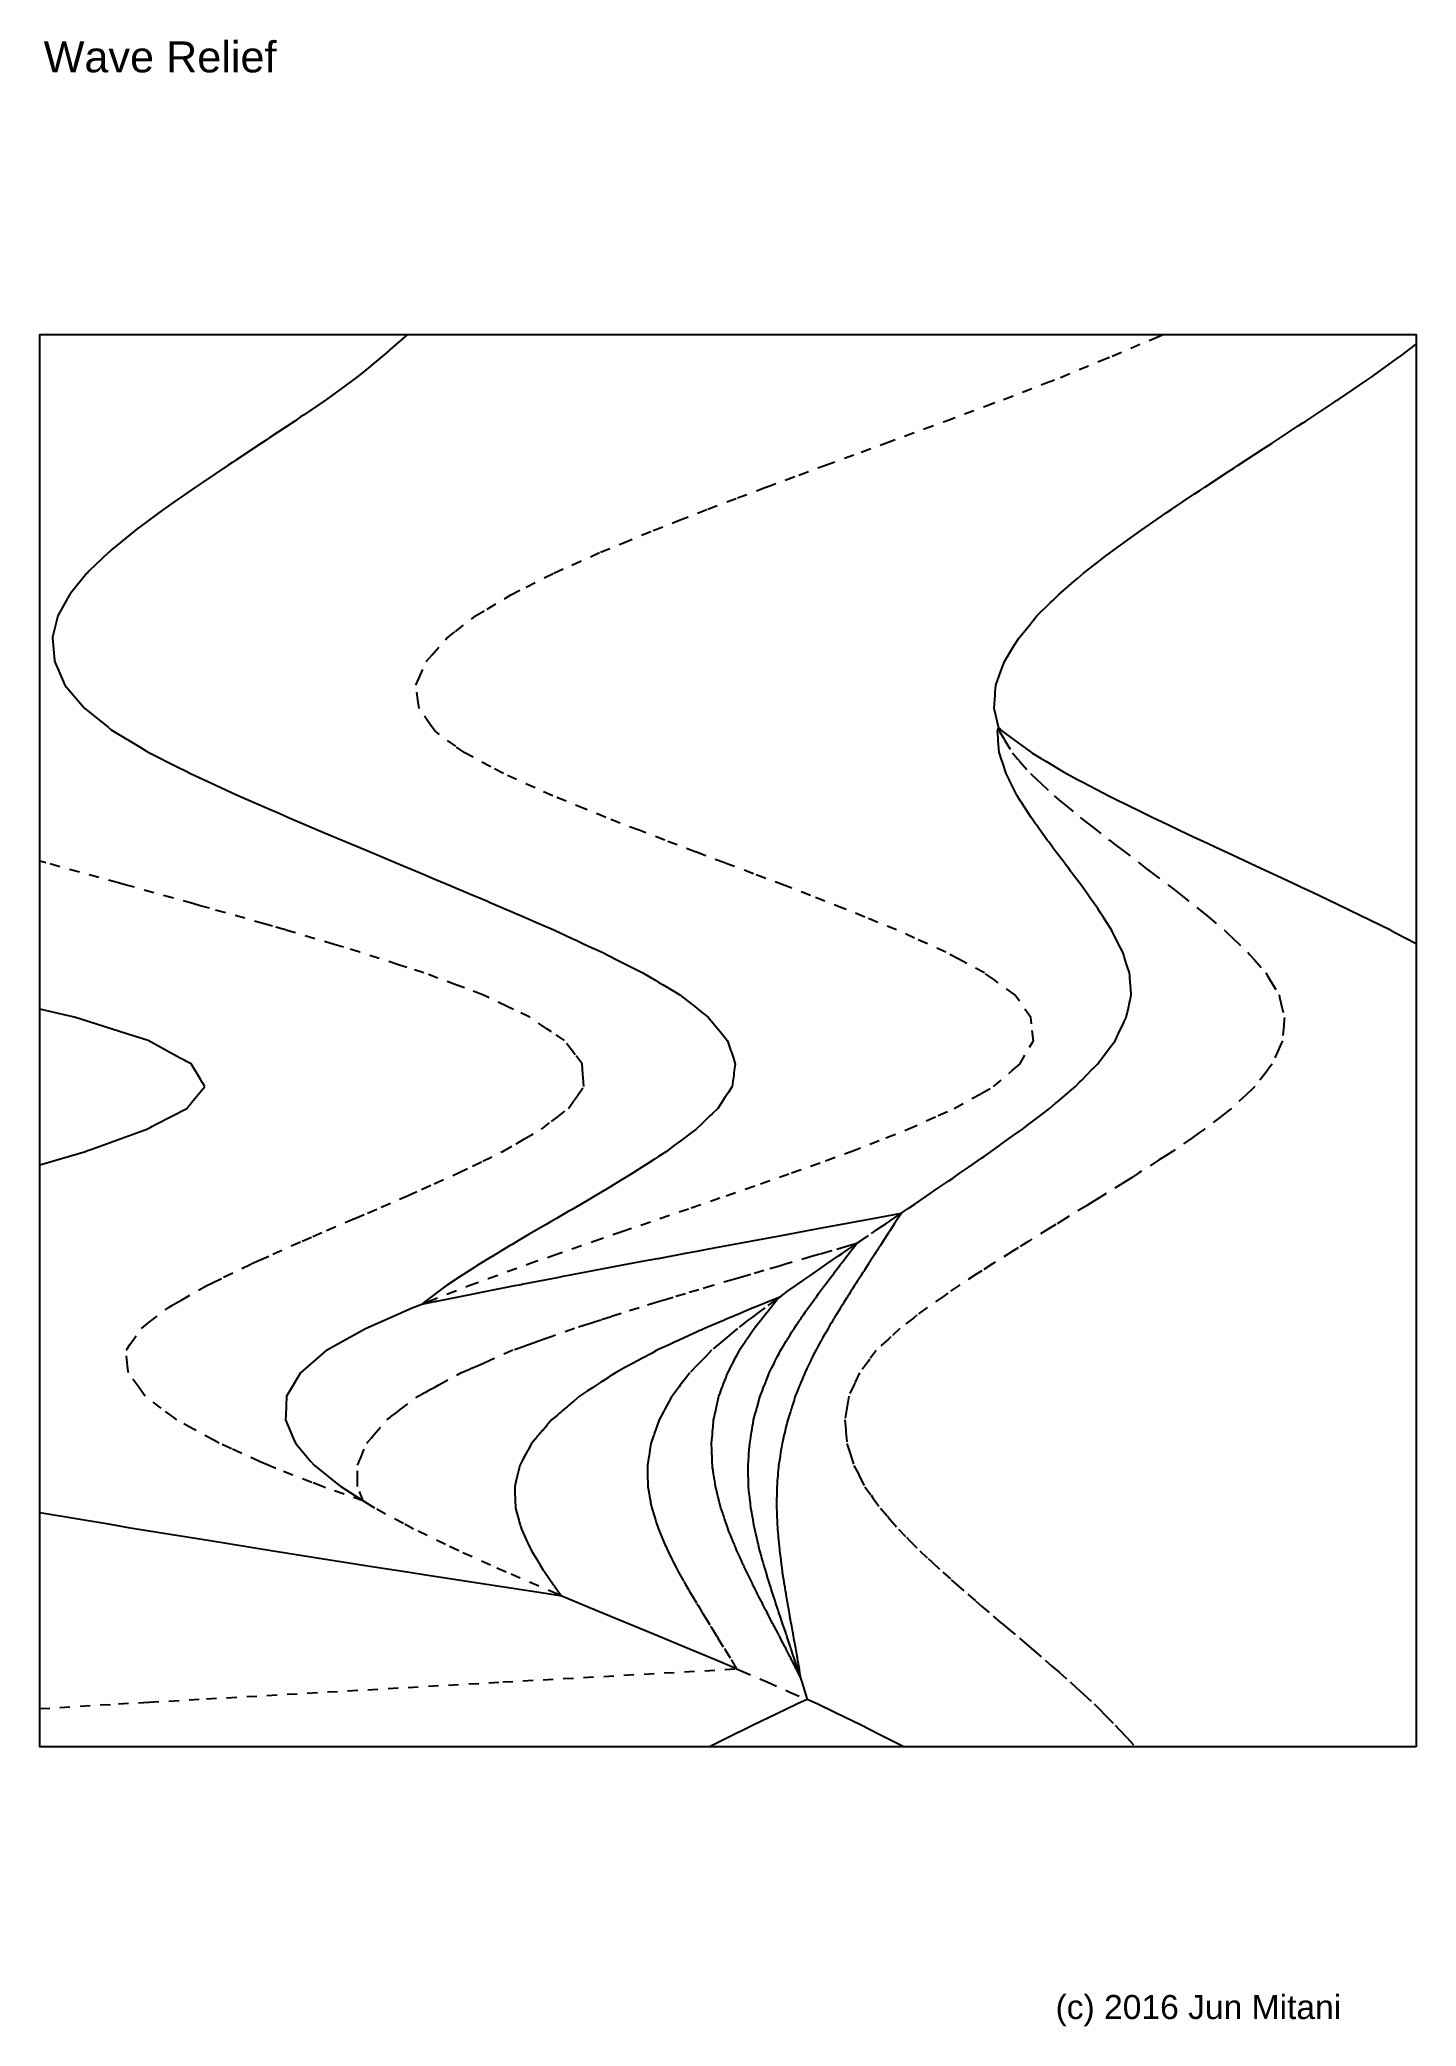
# Model space of a CAD drawing. Extents: x 11 to 203, y -288 to -10.
import ezdxf

# ---------------------------------------------------------------- set-up
doc = ezdxf.new("R2010")
doc.units = 0
for name, pattern in [('AI-LINETYPE-1', [2.822222, 1.411111, -1.411111]), ('AI-LINETYPE-2', [2.822222, 1.411111, -1.411111]), ('AI-LINETYPE-3', [2.822222, 1.411111, -1.411111]), ('AI-LINETYPE-4', [2.822222, 1.411111, -1.411111]), ('AI-LINETYPE-5', [2.822222, 1.411111, -1.411111]), ('AI-LINETYPE-6', [2.822222, 1.411111, -1.411111]), ('AI-LINETYPE-7', [2.822222, 1.411111, -1.411111])]:
    doc.linetypes.add(name, pattern=pattern)
for name, color, linetype in [('CUTLINE', 7, 'CONTINUOUS'), ('MOUNTAINLINE', 7, 'CONTINUOUS'), ('TEXT', 7, 'CONTINUOUS'), ('VALLEYLINE', 7, 'CONTINUOUS')]:
    doc.layers.add(name, color=color, linetype=linetype)

msp = doc.modelspace()

# ---------------------------------------------------------------- texts
at = {"layer": 'TEXT', "color": 7, "attachment_point": 7}
for s, insert, char_height in [('\\fArial|b0|i0|c0|p34;\\W1;Wave Relief', (11.19, -14.86), 4.318), ('\\fArial|b0|i0|c0|p34;\\W1;(c) 2016 Jun Mitani', (152.51, -287.61), 3.3584)]:
    msp.add_mtext(s, dxfattribs=dict(at, insert=insert, char_height=char_height))

# ---------------------------------------------------------------- blocks, each defined once
blk = doc.blocks.new('BLOCK_2')
at = {"layer": 'VALLEYLINE', "color": 7, "linetype": 'AI-LINETYPE-1'}
blk.add_lwpolyline([(83.56, -227.55), (82.95, -227.29), (80.35, -226.17), (75.78, -224.21), (73.61, -223.24), (69.15, -221.23), (67.3, -220.34), (62.86, -218.19), (61.43, -217.42), (57.44, -215.28), (56.31, -214.56), (55.8, -214.24), (50.57, -212.41), (50.13, -212.26), (48.63, -211.67), (43.59, -209.71), (42.52, -209.29), (41.42, -208.8), (37.4, -206.98), (35.68, -206.21), (34.94, -205.8), (32.01, -204.18), (29.78, -202.95), (29.35, -202.62), (27.61, -201.31), (25.38, -199.63), (25.2, -199.38), (24.48, -198.39), (23.03, -196.37), (23, -196.17), (22.92, -195.41), (22.7, -193.23), (22.83, -193.03), (23.29, -192.38), (24.83, -190.17), (25.11, -189.95), (25.93, -189.32), (28.59, -187.28), (29.1, -186.99), (30.36, -186.26), (33.98, -184.17), (34.76, -183.8), (36.32, -183.04), (40.19, -181.16), (41.33, -180.66), (43.18, -179.82), (47.31, -177.97), (48.76, -177.35), (50.7, -176.51), (54.65, -174.81), (56.4, -174.06), (58.31, -173.24), (62, -171.65), (63.98, -170.77), (65.74, -169.98), (69.12, -168.46), (71.07, -167.52), (72.51, -166.82), (75.33, -165.45), (77.19, -164.38), (78.34, -163.72), (80.72, -162.34), (82.12, -161.27), (82.85, -160.71), (84.48, -159.46), (85.31, -158.27), (85.68, -157.74), (86.61, -156.4), (86.52, -155.16), (86.48, -154.66), (86.38, -153.25), (85.43, -151.98), (85.07, -151.5), (83.93, -149.99), (82.13, -148.78), (81.45, -148.33), (79.09, -146.74), (76.82, -145.65), (75.93, -145.23), (72.51, -143.58), (69.98, -142.64), (68.88, -142.24), (64.3, -140.53), (61.91, -139.76), (60.75, -139.39), (55.35, -137.64), (53.06, -136.95), (51.78, -136.57), (44.95, -134.53), (43.16, -134.02), (41.99, -133.69), (34.37, -131.52), (33.04, -131.15), (32.02, -130.86), (22.94, -128.33), (22.24, -128.13), (21.62, -127.96), (11.48, -125.16), (11.43, -125.15), (11.39, -125.14), (10.65, -124.93)], dxfattribs=at)
blk = doc.blocks.new('BLOCK_3')
at = {"layer": 'VALLEYLINE', "color": 7, "linetype": 'AI-LINETYPE-2'}
blk.add_lwpolyline([(55.8, -214.24), (55.03, -212.26), (55.03, -212.21), (55.03, -211.57), (55.03, -211.52), (55.03, -211.45), (55.02, -209.29), (55.08, -209.17), (55.1, -209.11), (55.32, -208.58), (55.37, -208.46), (55.43, -208.32), (56.3, -206.21), (56.48, -206), (56.52, -205.96), (56.55, -205.92), (56.98, -205.43), (57.14, -205.23), (57.32, -205.03), (59.1, -202.95), (59.5, -202.64), (59.58, -202.59), (59.65, -202.53), (60.23, -202.09), (60.59, -201.82), (60.94, -201.55), (63.47, -199.63), (64.2, -199.24), (64.33, -199.17), (64.46, -199.1), (65.17, -198.71), (65.81, -198.36), (66.4, -198.05), (69.47, -196.38), (70.57, -195.9), (70.78, -195.81), (70.96, -195.73), (71.78, -195.38), (72.71, -194.98), (73.53, -194.62)], dxfattribs=at)
blk = doc.blocks.new('BLOCK_4')
at = {"layer": 'VALLEYLINE', "color": 7, "linetype": 'AI-LINETYPE-3'}
blk.add_lwpolyline([(63.99, -186.77), (64.89, -186.42), (70.58, -184.19), (73.28, -183.21), (78.89, -181.18), (82.3, -179.99), (88.03, -177.99), (91.93, -176.65), (97.26, -174.83), (101.64, -173.33), (106.5, -171.66), (111.28, -169.99), (115.64, -168.47), (120.39, -166.76), (123.95, -165.46), (128.82, -163.55), (131.88, -162.35), (136.12, -160.47), (138.37, -159.46), (142.12, -157.37), (143.85, -156.41), (146.45, -154.18), (147.53, -153.26), (148.89, -150.92), (149.42, -150), (149.16, -147.66), (149.06, -146.75), (147.45, -144.5), (146.8, -143.59), (143.89, -141.48), (142.59, -140.54), (138.99, -138.61), (137.19, -137.65), (132.82, -135.67), (130.31, -134.54), (125.88, -132.74), (122.91, -131.53), (118.3, -129.74), (114.68, -128.34), (110.33, -126.7), (106.3, -125.18), (102.31, -123.67), (97.93, -122.02), (94.34, -120.63), (89.69, -118.83), (86.76, -117.64), (82.29, -115.82), (79.81, -114.7), (75.41, -112.71), (73.64, -111.76), (70.01, -109.82), (68.73, -108.9), (65.8, -106.76), (65.18, -105.87), (63.63, -103.62), (63.51, -102.72), (63.18, -100.36), (63.57, -99.45), (64.6, -97.05), (65.43, -96.12), (67.51, -93.78), (68.72, -92.85), (71.51, -90.7), (73.12, -89.74), (76.45, -87.74), (78.57, -86.67), (82.44, -84.72), (84.96, -83.59), (88.96, -81.8), (92.08, -80.52), (96.33, -78.76), (99.87, -77.38), (103.95, -75.78), (108.09, -74.22), (112.11, -72.7), (116.67, -71.02), (120.37, -69.65), (125.38, -67.82), (128.77, -66.57), (134.15, -64.59), (137.15, -63.49), (142.71, -61.41), (145.25, -60.46), (151.06, -58.22), (153.21, -57.39), (158.75, -55.1), (160.4, -54.42), (166.14, -51.99), (167.49, -51.41)], dxfattribs=at)
blk = doc.blocks.new('BLOCK_5')
at = {"layer": 'VALLEYLINE', "color": 7, "linetype": 'AI-LINETYPE-4'}
blk.add_lwpolyline([(144.52, -106.23), (144.64, -106.76), (145.19, -107.68), (145.44, -108.08), (146.48, -109.82), (147.21, -110.65), (147.57, -111.07), (149, -112.71), (149.92, -113.56), (150.44, -114.06), (152.32, -115.81), (153.25, -116.59), (153.89, -117.12), (155.95, -118.83), (156.92, -119.59), (157.7, -120.2), (160.02, -122.02), (160.93, -122.71), (161.79, -123.36), (164.18, -125.18), (165, -125.8), (165.92, -126.5), (168.34, -128.34), (169.06, -128.9), (170.02, -129.65), (172.41, -131.53), (172.98, -132), (173.87, -132.73), (176.05, -134.54), (176.5, -134.97), (177.33, -135.75), (179.36, -137.65), (179.66, -138), (180.3, -138.73), (181.88, -140.54), (182.08, -140.87), (182.55, -141.65), (183.72, -143.59), (183.79, -143.91), (183.98, -144.7), (184.48, -146.75), (184.45, -147.06), (184.38, -147.87), (184.2, -150), (184.06, -150.32), (183.7, -151.13), (182.74, -153.26), (182.49, -153.59), (181.9, -154.38), (180.36, -156.41), (179.97, -156.77), (179.16, -157.53), (177.08, -159.46), (176.57, -159.86), (175.64, -160.57), (173.33, -162.35), (172.62, -162.84), (171.54, -163.59), (168.82, -165.46), (167.97, -166.01), (166.9, -166.7), (164.15, -168.47), (163.1, -169.13), (161.99, -169.83), (159.05, -171.66), (157.85, -172.4), (156.81, -173.04), (153.92, -174.82), (152.57, -175.65), (151.62, -176.23), (148.78, -177.98), (147.3, -178.91), (146.46, -179.44), (143.68, -181.17), (142.2, -182.12), (141.51, -182.57), (139.01, -184.19), (137.48, -185.24), (136.89, -185.65), (134.51, -187.3), (133.14, -188.34), (132.71, -188.68), (130.75, -190.19), (129.5, -191.35), (129.16, -191.66), (127.47, -193.24), (126.54, -194.49), (126.32, -194.78), (125.13, -196.38), (124.52, -197.71), (124.39, -198), (123.63, -199.64), (123.4, -201.01), (123.35, -201.31), (123.08, -202.96), (123.2, -204.31), (123.22, -204.62), (123.36, -206.22), (123.76, -207.49), (123.86, -207.8), (124.33, -209.3), (124.97, -210.5), (125.14, -210.84), (125.89, -212.27), (126.74, -213.46), (127.01, -213.84), (128.04, -215.28), (129.02, -216.4), (129.37, -216.81), (130.57, -218.2), (131.68, -219.33), (132.16, -219.81), (133.57, -221.24), (134.7, -222.3), (135.27, -222.82), (136.76, -224.22), (137.94, -225.26), (138.63, -225.87), (140.25, -227.3), (141.39, -228.27), (142.17, -228.94), (143.81, -230.35), (144.91, -231.28), (145.79, -232.02), (147.45, -233.43), (148.48, -234.3), (149.44, -235.11), (151.08, -236.51), (152, -237.31), (152.99, -238.18), (154.56, -239.54), (155.39, -240.3), (156.42, -241.25), (157.91, -242.61), (158.59, -243.3), (159.55, -244.27), (160.84, -245.58), (161.45, -246.23), (162.44, -247.28), (163.67, -248.59)], dxfattribs=at)
blk = doc.blocks.new('BLOCK_6')
at = {"layer": 'VALLEYLINE', "color": 7, "linetype": 'AI-LINETYPE-5'}
blk.add_lwpolyline([(10.64, -243.26), (21.62, -242.6), (25.87, -242.36), (33.92, -241.9), (75.31, -239.54), (100.69, -238.12), (107.95, -237.71)], dxfattribs=at)
blk = doc.blocks.new('BLOCK_7')
at = {"layer": 'VALLEYLINE', "color": 7, "linetype": 'AI-LINETYPE-6'}
blk.add_lwpolyline([(116.86, -238.84), (116.55, -237.87), (116.5, -237.72), (116.42, -237.48), (116.11, -236.51), (116.02, -236.22), (116, -236.17), (115.93, -235.96), (115.55, -234.83), (115.48, -234.63), (115.46, -234.56), (115.08, -233.43), (114.97, -233.09), (114.91, -232.92), (114.85, -232.74), (114.82, -232.65), (114.52, -231.76), (114.44, -231.52), (114.39, -231.38), (114.04, -230.35), (113.91, -229.97), (113.83, -229.71), (113.76, -229.52), (113.72, -229.39), (113.5, -228.71), (113.4, -228.43), (113.34, -228.23), (113.03, -227.29), (112.89, -226.86), (112.79, -226.53), (112.73, -226.34), (112.68, -226.19), (112.52, -225.66), (112.41, -225.32), (112.33, -225.07), (112.07, -224.22), (111.93, -223.74), (111.83, -223.37), (111.77, -223.19), (111.73, -223.04), (111.62, -222.65), (111.51, -222.27), (111.43, -221.98), (111.22, -221.24), (111.09, -220.7), (111, -220.29), (110.95, -220.1), (110.92, -219.96), (110.84, -219.65), (110.74, -219.2), (110.66, -218.87), (110.5, -218.2), (110.39, -217.63), (110.32, -217.21), (110.29, -217.03), (110.26, -216.91), (110.22, -216.69), (110.13, -216.2), (110.07, -215.86), (109.96, -215.28), (109.89, -214.64), (109.85, -214.19), (109.83, -214.02), (109.81, -213.91), (109.8, -213.73), (109.73, -213.17), (109.69, -212.8), (109.64, -212.26), (109.62, -211.58), (109.61, -211.14), (109.61, -210.98), (109.6, -210.88), (109.6, -210.74), (109.59, -210.15), (109.58, -209.77), (109.57, -209.3), (109.62, -208.55), (109.65, -208.09), (109.67, -207.93), (109.67, -207.83), (109.68, -207.71), (109.73, -207.07), (109.76, -206.67), (109.79, -206.22), (109.93, -205.4), (110.01, -204.89), (110.04, -204.73), (110.06, -204.64), (110.07, -204.53), (110.19, -203.83), (110.27, -203.4), (110.34, -202.95), (110.57, -202.11), (110.72, -201.57), (110.76, -201.42), (110.79, -201.32), (110.82, -201.23), (111.01, -200.53), (111.13, -200.07), (111.25, -199.64), (111.57, -198.83), (111.79, -198.26), (111.85, -198.12), (111.89, -198.02), (111.93, -197.92), (112.18, -197.28), (112.36, -196.81), (112.53, -196.38), (112.9, -195.65), (113.2, -195.05), (113.26, -194.92), (113.32, -194.8), (113.37, -194.7), (113.64, -194.16), (113.89, -193.67), (114.1, -193.24), (114.5, -192.6), (114.9, -191.95), (114.97, -191.83), (115.05, -191.7), (115.13, -191.58), (115.39, -191.15), (115.7, -190.64), (115.98, -190.18), (116.33, -189.68), (116.81, -188.99), (116.88, -188.89), (116.99, -188.73), (117.09, -188.58), (117.3, -188.28), (117.65, -187.77), (117.98, -187.29), (118.28, -186.87), (118.89, -186.05), (118.96, -185.96), (119.11, -185.75), (119.26, -185.54), (119.42, -185.32), (119.83, -184.76), (120.25, -184.19), (120.46, -183.92), (121.12, -183.04), (121.17, -182.97), (121.36, -182.72), (121.57, -182.45), (121.65, -182.34), (122.06, -181.8), (122.53, -181.17), (122.64, -181.04), (123.41, -180.03), (123.67, -179.69), (123.98, -179.29), (124.42, -178.72), (124.71, -178.34), (125.23, -177.98), (126.8, -176.92), (127.32, -176.56), (128.07, -176.05), (128.79, -175.56), (129.88, -174.82), (130.96, -174.08), (124.71, -178.34), (123.3, -178.75), (121.27, -179.34), (121.06, -179.4), (119.59, -179.82), (118.44, -180.15), (114.92, -181.17), (113.95, -181.46), (111.78, -182.09), (109.95, -182.63), (109.29, -182.82), (108.36, -183.1), (107.52, -183.34), (104.65, -184.18), (102.7, -184.77), (100.85, -185.33), (99.1, -185.86), (98.18, -186.14), (97.53, -186.33), (96.87, -186.53), (94.36, -187.29), (91.84, -188.1), (90.45, -188.54), (89.01, -189), (88.1, -189.29), (87.69, -189.43), (87.24, -189.57), (85.33, -190.18), (82.22, -191.28), (81.07, -191.69), (79.82, -192.13), (78.9, -192.46), (78.61, -192.56), (78.29, -192.68), (76.73, -193.23), (73.53, -194.62)], dxfattribs=at)
at = {"layer": 'VALLEYLINE', "color": 7, "linetype": 'AI-LINETYPE-7'}
blk.add_lwpolyline([(114.23, -185.62), (113.87, -185.9), (113.85, -185.89), (113.46, -186.17), (111.89, -187.29), (111.01, -187.96), (110.05, -188.69), (109.77, -188.9), (109.46, -189.13), (108.08, -190.18), (107.24, -190.9), (106.27, -191.72), (106.04, -191.91), (105.78, -192.13), (104.47, -193.23), (103.74, -193.99), (102.89, -194.87), (102.71, -195.05), (102.51, -195.26), (101.43, -196.38), (100.81, -197.19), (100.1, -198.12), (99.96, -198.31), (99.8, -198.51), (98.94, -199.64), (98.46, -200.51), (97.95, -201.45), (97.85, -201.64), (97.74, -201.84), (97.13, -202.95), (96.82, -203.86), (96.51, -204.76), (96.43, -204.97), (96.36, -205.17), (96, -206.22), (95.85, -207.13), (95.73, -207.93), (95.69, -208.17), (95.66, -208.36), (95.51, -209.3), (95.52, -210.22), (95.54, -210.95), (95.54, -211.22), (95.55, -211.42), (95.56, -212.26), (95.74, -213.26), (95.86, -213.94), (95.92, -214.27), (95.96, -214.48), (96.11, -215.28), (96.43, -216.3), (96.62, -216.89), (96.75, -217.27), (96.82, -217.49), (97.04, -218.19), (97.52, -219.31), (97.75, -219.86), (97.96, -220.35), (98.06, -220.58), (98.34, -221.24), (98.93, -222.39), (99.16, -222.84), (99.47, -223.44), (99.58, -223.66), (99.87, -224.21), (100.58, -225.47), (100.8, -225.85), (101.23, -226.61), (101.35, -226.82), (101.62, -227.29), (102.41, -228.6), (102.58, -228.88), (103.15, -229.82), (103.25, -229.99), (103.46, -230.34), (104.32, -231.73), (104.44, -231.92), (105.15, -233.08), (105.23, -233.2), (105.36, -233.42), (106.26, -234.88), (106.31, -234.97), (107.18, -236.4), (107.21, -236.44), (107.25, -236.51), (107.95, -237.71), (108.61, -237.99), (112.25, -239.54), (115.41, -240.94), (117.8, -241.99)], dxfattribs=at)
blk = doc.blocks.new('BLOCK_8')
at = {"layer": 'MOUNTAINLINE', "color": 7}
blk.add_lwpolyline([(64.45, -186.42), (63.99, -186.77)], dxfattribs=at)
blk = doc.blocks.new('BLOCK_9')
at = {"layer": 'MOUNTAINLINE', "color": 7}
blk.add_lwpolyline([(67.13, -184.42), (64.45, -186.42)], dxfattribs=at)
blk = doc.blocks.new('BLOCK_10')
at = {"layer": 'MOUNTAINLINE', "color": 7}
blk.add_lwpolyline([(67.21, -184.36), (67.13, -184.42)], dxfattribs=at)
blk = doc.blocks.new('BLOCK_11')
at = {"layer": 'MOUNTAINLINE', "color": 7}
blk.add_lwpolyline([(67.44, -184.18), (67.21, -184.36)], dxfattribs=at)
blk = doc.blocks.new('BLOCK_12')
at = {"layer": 'MOUNTAINLINE', "color": 7}
blk.add_lwpolyline([(68.78, -183.31), (67.44, -184.18)], dxfattribs=at)
blk = doc.blocks.new('BLOCK_13')
at = {"layer": 'MOUNTAINLINE', "color": 7}
blk.add_lwpolyline([(71.41, -181.62), (68.85, -183.27)], dxfattribs=at)
blk = doc.blocks.new('BLOCK_14')
at = {"layer": 'MOUNTAINLINE', "color": 7}
blk.add_lwpolyline([(71.6, -181.49), (71.41, -181.62)], dxfattribs=at)
blk = doc.blocks.new('BLOCK_15')
at = {"layer": 'MOUNTAINLINE', "color": 7}
blk.add_lwpolyline([(72.1, -181.17), (71.6, -181.49)], dxfattribs=at)
blk = doc.blocks.new('BLOCK_16')
at = {"layer": 'MOUNTAINLINE', "color": 7}
blk.add_lwpolyline([(73.66, -180.23), (72.1, -181.17)], dxfattribs=at)
blk = doc.blocks.new('BLOCK_17')
at = {"layer": 'MOUNTAINLINE', "color": 7}
blk.add_lwpolyline([(76.26, -178.66), (73.83, -180.12)], dxfattribs=at)
blk = doc.blocks.new('BLOCK_18')
at = {"layer": 'MOUNTAINLINE', "color": 7}
blk.add_lwpolyline([(76.6, -178.45), (76.26, -178.66)], dxfattribs=at)
blk = doc.blocks.new('BLOCK_19')
at = {"layer": 'MOUNTAINLINE', "color": 7}
blk.add_lwpolyline([(77.38, -177.98), (76.6, -178.45)], dxfattribs=at)
blk = doc.blocks.new('BLOCK_20')
at = {"layer": 'MOUNTAINLINE', "color": 7}
blk.add_lwpolyline([(79.01, -177.03), (77.38, -177.98)], dxfattribs=at)
blk = doc.blocks.new('BLOCK_21')
at = {"layer": 'MOUNTAINLINE', "color": 7}
blk.add_lwpolyline([(81.38, -175.65), (79.31, -176.85)], dxfattribs=at)
blk = doc.blocks.new('BLOCK_22')
at = {"layer": 'MOUNTAINLINE', "color": 7}
blk.add_lwpolyline([(81.83, -175.38), (81.38, -175.65)], dxfattribs=at)
blk = doc.blocks.new('BLOCK_23')
at = {"layer": 'MOUNTAINLINE', "color": 7}
blk.add_lwpolyline([(82.8, -174.82), (81.83, -175.38)], dxfattribs=at)
blk = doc.blocks.new('BLOCK_24')
at = {"layer": 'MOUNTAINLINE', "color": 7}
blk.add_lwpolyline([(84.43, -173.87), (82.8, -174.82)], dxfattribs=at)
blk = doc.blocks.new('BLOCK_25')
at = {"layer": 'MOUNTAINLINE', "color": 7}
blk.add_lwpolyline([(86.58, -172.62), (84.89, -173.6)], dxfattribs=at)
blk = doc.blocks.new('BLOCK_26')
at = {"layer": 'MOUNTAINLINE', "color": 7}
blk.add_lwpolyline([(87.13, -172.3), (86.58, -172.62)], dxfattribs=at)
blk = doc.blocks.new('BLOCK_27')
at = {"layer": 'MOUNTAINLINE', "color": 7}
blk.add_lwpolyline([(88.22, -171.66), (87.13, -172.3)], dxfattribs=at)
blk = doc.blocks.new('BLOCK_28')
at = {"layer": 'MOUNTAINLINE', "color": 7}
blk.add_lwpolyline([(89.78, -170.72), (88.22, -171.66)], dxfattribs=at)
blk = doc.blocks.new('BLOCK_29')
at = {"layer": 'MOUNTAINLINE', "color": 7}
blk.add_lwpolyline([(91.74, -169.54), (90.41, -170.34)], dxfattribs=at)
blk = doc.blocks.new('BLOCK_30')
at = {"layer": 'MOUNTAINLINE', "color": 7}
blk.add_lwpolyline([(92.33, -169.18), (91.74, -169.54)], dxfattribs=at)
blk = doc.blocks.new('BLOCK_31')
at = {"layer": 'MOUNTAINLINE', "color": 7}
blk.add_lwpolyline([(93.5, -168.47), (92.33, -169.18)], dxfattribs=at)
blk = doc.blocks.new('BLOCK_32')
at = {"layer": 'MOUNTAINLINE', "color": 7}
blk.add_lwpolyline([(94.83, -167.61), (93.5, -168.47)], dxfattribs=at)
blk = doc.blocks.new('BLOCK_33')
at = {"layer": 'MOUNTAINLINE', "color": 7}
blk.add_lwpolyline([(96.5, -166.53), (95.56, -167.14)], dxfattribs=at)
blk = doc.blocks.new('BLOCK_34')
at = {"layer": 'MOUNTAINLINE', "color": 7}
blk.add_lwpolyline([(97.05, -166.17), (96.5, -166.53)], dxfattribs=at)
blk = doc.blocks.new('BLOCK_35')
at = {"layer": 'MOUNTAINLINE', "color": 7}
blk.add_lwpolyline([(98.16, -165.46), (97.05, -166.17)], dxfattribs=at)
blk = doc.blocks.new('BLOCK_36')
at = {"layer": 'MOUNTAINLINE', "color": 7}
blk.add_lwpolyline([(99.3, -164.6), (98.16, -165.46)], dxfattribs=at)
blk = doc.blocks.new('BLOCK_37')
at = {"layer": 'MOUNTAINLINE', "color": 7}
blk.add_lwpolyline([(100.77, -163.51), (100.09, -164.01)], dxfattribs=at)
blk = doc.blocks.new('BLOCK_38')
at = {"layer": 'MOUNTAINLINE', "color": 7}
blk.add_lwpolyline([(101.26, -163.14), (100.77, -163.51)], dxfattribs=at)
blk = doc.blocks.new('BLOCK_39')
at = {"layer": 'MOUNTAINLINE', "color": 7}
blk.add_lwpolyline([(102.31, -162.35), (101.26, -163.14)], dxfattribs=at)
blk = doc.blocks.new('BLOCK_40')
at = {"layer": 'MOUNTAINLINE', "color": 7}
blk.add_lwpolyline([(103.11, -161.59), (102.31, -162.35)], dxfattribs=at)
blk = doc.blocks.new('BLOCK_41')
at = {"layer": 'MOUNTAINLINE', "color": 7}
blk.add_lwpolyline([(104.19, -160.56), (103.78, -160.95)], dxfattribs=at)
blk = doc.blocks.new('BLOCK_42')
at = {"layer": 'MOUNTAINLINE', "color": 7}
blk.add_lwpolyline([(104.55, -160.23), (104.19, -160.56)], dxfattribs=at)
blk = doc.blocks.new('BLOCK_43')
at = {"layer": 'MOUNTAINLINE', "color": 7}
blk.add_lwpolyline([(105.35, -159.46), (104.55, -160.23)], dxfattribs=at)
blk = doc.blocks.new('BLOCK_44')
at = {"layer": 'MOUNTAINLINE', "color": 7}
blk.add_lwpolyline([(105.86, -158.69), (105.35, -159.46)], dxfattribs=at)
blk = doc.blocks.new('BLOCK_45')
at = {"layer": 'MOUNTAINLINE', "color": 7}
blk.add_lwpolyline([(106.57, -157.6), (106.34, -157.94)], dxfattribs=at)
blk = doc.blocks.new('BLOCK_46')
at = {"layer": 'MOUNTAINLINE', "color": 7}
blk.add_lwpolyline([(106.79, -157.26), (106.57, -157.6)], dxfattribs=at)
blk = doc.blocks.new('BLOCK_47')
at = {"layer": 'MOUNTAINLINE', "color": 7}
blk.add_lwpolyline([(107.34, -156.41), (106.79, -157.26)], dxfattribs=at)
blk = doc.blocks.new('BLOCK_48')
at = {"layer": 'MOUNTAINLINE', "color": 7}
blk.add_lwpolyline([(106.34, -157.94), (105.86, -158.69)], dxfattribs=at)
blk = doc.blocks.new('BLOCK_49')
at = {"layer": 'MOUNTAINLINE', "color": 7}
blk.add_lwpolyline([(103.78, -160.95), (103.11, -161.59)], dxfattribs=at)
blk = doc.blocks.new('BLOCK_50')
at = {"layer": 'MOUNTAINLINE', "color": 7}
blk.add_lwpolyline([(100.09, -164.01), (99.3, -164.6)], dxfattribs=at)
blk = doc.blocks.new('BLOCK_51')
at = {"layer": 'MOUNTAINLINE', "color": 7}
blk.add_lwpolyline([(95.56, -167.14), (94.83, -167.61)], dxfattribs=at)
blk = doc.blocks.new('BLOCK_52')
at = {"layer": 'MOUNTAINLINE', "color": 7}
blk.add_lwpolyline([(90.41, -170.34), (89.78, -170.72)], dxfattribs=at)
blk = doc.blocks.new('BLOCK_53')
at = {"layer": 'MOUNTAINLINE', "color": 7}
blk.add_lwpolyline([(84.89, -173.6), (84.43, -173.87)], dxfattribs=at)
blk = doc.blocks.new('BLOCK_54')
at = {"layer": 'MOUNTAINLINE', "color": 7}
blk.add_lwpolyline([(79.31, -176.85), (79.01, -177.03)], dxfattribs=at)
blk = doc.blocks.new('BLOCK_55')
at = {"layer": 'MOUNTAINLINE', "color": 7}
blk.add_lwpolyline([(73.83, -180.12), (73.66, -180.23)], dxfattribs=at)
blk = doc.blocks.new('BLOCK_56')
at = {"layer": 'MOUNTAINLINE', "color": 7}
blk.add_lwpolyline([(68.85, -183.27), (68.78, -183.31)], dxfattribs=at)
blk = doc.blocks.new('BLOCK_57')
at = {"layer": 'MOUNTAINLINE', "color": 7}
blk.add_lwpolyline([(107.45, -155.63), (107.34, -156.41)], dxfattribs=at)
blk = doc.blocks.new('BLOCK_58')
at = {"layer": 'MOUNTAINLINE', "color": 7}
blk.add_lwpolyline([(107.6, -154.5), (107.56, -154.82)], dxfattribs=at)
blk = doc.blocks.new('BLOCK_59')
at = {"layer": 'MOUNTAINLINE', "color": 7}
blk.add_lwpolyline([(107.64, -154.17), (107.6, -154.5)], dxfattribs=at)
blk = doc.blocks.new('BLOCK_60')
at = {"layer": 'MOUNTAINLINE', "color": 7}
blk.add_lwpolyline([(107.77, -153.26), (107.64, -154.17)], dxfattribs=at)
blk = doc.blocks.new('BLOCK_61')
at = {"layer": 'MOUNTAINLINE', "color": 7}
blk.add_lwpolyline([(107.56, -154.82), (107.45, -155.63)], dxfattribs=at)
blk = doc.blocks.new('BLOCK_62')
at = {"layer": 'MOUNTAINLINE', "color": 7}
blk.add_lwpolyline([(162.39, -146.75), (162.56, -145.95)], dxfattribs=at)
blk = doc.blocks.new('BLOCK_63')
at = {"layer": 'MOUNTAINLINE', "color": 7}
blk.add_lwpolyline([(162.97, -144.11), (163.09, -143.59)], dxfattribs=at)
blk = doc.blocks.new('BLOCK_64')
at = {"layer": 'MOUNTAINLINE', "color": 7}
blk.add_lwpolyline([(162.94, -144.25), (162.97, -144.11)], dxfattribs=at)
blk = doc.blocks.new('BLOCK_65')
at = {"layer": 'MOUNTAINLINE', "color": 7}
blk.add_lwpolyline([(162.63, -145.64), (162.94, -144.25)], dxfattribs=at)
blk = doc.blocks.new('BLOCK_66')
at = {"layer": 'MOUNTAINLINE', "color": 7}
blk.add_lwpolyline([(162.56, -145.95), (162.63, -145.64)], dxfattribs=at)
blk = doc.blocks.new('BLOCK_67')
at = {"layer": 'MOUNTAINLINE', "color": 7}
blk.add_lwpolyline([(160.82, -150), (161.17, -149.29)], dxfattribs=at)
blk = doc.blocks.new('BLOCK_68')
at = {"layer": 'MOUNTAINLINE', "color": 7}
blk.add_lwpolyline([(162.11, -147.32), (162.39, -146.75)], dxfattribs=at)
blk = doc.blocks.new('BLOCK_69')
at = {"layer": 'MOUNTAINLINE', "color": 7}
blk.add_lwpolyline([(162.06, -147.44), (162.11, -147.32)], dxfattribs=at)
blk = doc.blocks.new('BLOCK_70')
at = {"layer": 'MOUNTAINLINE', "color": 7}
blk.add_lwpolyline([(161.3, -149), (162.06, -147.44)], dxfattribs=at)
blk = doc.blocks.new('BLOCK_71')
at = {"layer": 'MOUNTAINLINE', "color": 7}
blk.add_lwpolyline([(161.17, -149.29), (161.3, -149)], dxfattribs=at)
blk = doc.blocks.new('BLOCK_72')
at = {"layer": 'MOUNTAINLINE', "color": 7}
blk.add_lwpolyline([(158.36, -153.26), (158.87, -152.59)], dxfattribs=at)
blk = doc.blocks.new('BLOCK_73')
at = {"layer": 'MOUNTAINLINE', "color": 7}
blk.add_lwpolyline([(160.36, -150.62), (160.82, -150)], dxfattribs=at)
blk = doc.blocks.new('BLOCK_74')
at = {"layer": 'MOUNTAINLINE', "color": 7}
blk.add_lwpolyline([(160.28, -150.72), (160.36, -150.62)], dxfattribs=at)
blk = doc.blocks.new('BLOCK_75')
at = {"layer": 'MOUNTAINLINE', "color": 7}
blk.add_lwpolyline([(159.06, -152.33), (160.28, -150.72)], dxfattribs=at)
blk = doc.blocks.new('BLOCK_76')
at = {"layer": 'MOUNTAINLINE', "color": 7}
blk.add_lwpolyline([(158.87, -152.59), (159.06, -152.33)], dxfattribs=at)
blk = doc.blocks.new('BLOCK_77')
at = {"layer": 'MOUNTAINLINE', "color": 7}
blk.add_lwpolyline([(155.29, -156.41), (155.92, -155.76)], dxfattribs=at)
blk = doc.blocks.new('BLOCK_78')
at = {"layer": 'MOUNTAINLINE', "color": 7}
blk.add_lwpolyline([(157.74, -153.89), (158.36, -153.26)], dxfattribs=at)
blk = doc.blocks.new('BLOCK_79')
at = {"layer": 'MOUNTAINLINE', "color": 7}
blk.add_lwpolyline([(157.64, -154), (157.74, -153.89)], dxfattribs=at)
blk = doc.blocks.new('BLOCK_80')
at = {"layer": 'MOUNTAINLINE', "color": 7}
blk.add_lwpolyline([(156.17, -155.51), (157.64, -154)], dxfattribs=at)
blk = doc.blocks.new('BLOCK_81')
at = {"layer": 'MOUNTAINLINE', "color": 7}
blk.add_lwpolyline([(155.92, -155.76), (156.17, -155.51)], dxfattribs=at)
blk = doc.blocks.new('BLOCK_82')
at = {"layer": 'MOUNTAINLINE', "color": 7}
blk.add_lwpolyline([(65.84, -186.4), (65.91, -186.38)], dxfattribs=at)
blk = doc.blocks.new('BLOCK_83')
at = {"layer": 'MOUNTAINLINE', "color": 7}
blk.add_lwpolyline([(77.01, -184.18), (77.89, -184.02)], dxfattribs=at)
blk = doc.blocks.new('BLOCK_84')
at = {"layer": 'MOUNTAINLINE', "color": 7}
blk.add_lwpolyline([(77.89, -184.02), (78.16, -183.97)], dxfattribs=at)
blk = doc.blocks.new('BLOCK_85')
at = {"layer": 'MOUNTAINLINE', "color": 7}
blk.add_lwpolyline([(82.97, -183.05), (83.76, -182.9)], dxfattribs=at)
blk = doc.blocks.new('BLOCK_86')
at = {"layer": 'MOUNTAINLINE', "color": 7}
blk.add_lwpolyline([(92.84, -181.17), (95.07, -180.76)], dxfattribs=at)
blk = doc.blocks.new('BLOCK_87')
at = {"layer": 'MOUNTAINLINE', "color": 7}
blk.add_lwpolyline([(95.07, -180.76), (95.85, -180.61)], dxfattribs=at)
blk = doc.blocks.new('BLOCK_88')
at = {"layer": 'MOUNTAINLINE', "color": 7}
blk.add_lwpolyline([(97.05, -180.39), (100.85, -179.68)], dxfattribs=at)
blk = doc.blocks.new('BLOCK_89')
at = {"layer": 'MOUNTAINLINE', "color": 7}
blk.add_lwpolyline([(95.85, -180.61), (96.9, -180.42)], dxfattribs=at)
blk = doc.blocks.new('BLOCK_90')
at = {"layer": 'MOUNTAINLINE', "color": 7}
blk.add_lwpolyline([(96.9, -180.42), (97.05, -180.39)], dxfattribs=at)
blk = doc.blocks.new('BLOCK_91')
at = {"layer": 'MOUNTAINLINE', "color": 7}
blk.add_lwpolyline([(100.85, -179.68), (102.45, -179.38)], dxfattribs=at)
blk = doc.blocks.new('BLOCK_92')
at = {"layer": 'MOUNTAINLINE', "color": 7}
blk.add_lwpolyline([(102.45, -179.38), (103.62, -179.16)], dxfattribs=at)
blk = doc.blocks.new('BLOCK_93')
at = {"layer": 'MOUNTAINLINE', "color": 7}
blk.add_lwpolyline([(134.53, -171.66), (135.95, -170.69)], dxfattribs=at)
blk = doc.blocks.new('BLOCK_94')
at = {"layer": 'MOUNTAINLINE', "color": 7}
blk.add_lwpolyline([(139.19, -168.47), (140.43, -167.62)], dxfattribs=at)
blk = doc.blocks.new('BLOCK_95')
at = {"layer": 'MOUNTAINLINE', "color": 7}
blk.add_lwpolyline([(143.53, -165.46), (144.67, -164.65)], dxfattribs=at)
blk = doc.blocks.new('BLOCK_96')
at = {"layer": 'MOUNTAINLINE', "color": 7}
blk.add_lwpolyline([(147.87, -162.35), (148.78, -161.66)], dxfattribs=at)
blk = doc.blocks.new('BLOCK_97')
at = {"layer": 'MOUNTAINLINE', "color": 7}
blk.add_lwpolyline([(151.68, -159.46), (152.47, -158.79)], dxfattribs=at)
blk = doc.blocks.new('BLOCK_98')
at = {"layer": 'MOUNTAINLINE', "color": 7}
blk.add_lwpolyline([(154.52, -157.06), (155.29, -156.41)], dxfattribs=at)
blk = doc.blocks.new('BLOCK_99')
at = {"layer": 'MOUNTAINLINE', "color": 7}
blk.add_lwpolyline([(154.38, -157.18), (154.52, -157.06)], dxfattribs=at)
blk = doc.blocks.new('BLOCK_100')
at = {"layer": 'MOUNTAINLINE', "color": 7}
blk.add_lwpolyline([(152.78, -158.53), (154.38, -157.18)], dxfattribs=at)
blk = doc.blocks.new('BLOCK_101')
at = {"layer": 'MOUNTAINLINE', "color": 7}
blk.add_lwpolyline([(152.47, -158.79), (152.78, -158.53)], dxfattribs=at)
blk = doc.blocks.new('BLOCK_102')
at = {"layer": 'MOUNTAINLINE', "color": 7}
blk.add_lwpolyline([(150.83, -160.11), (151.68, -159.46)], dxfattribs=at)
blk = doc.blocks.new('BLOCK_103')
at = {"layer": 'MOUNTAINLINE', "color": 7}
blk.add_lwpolyline([(150.64, -160.25), (150.83, -160.11)], dxfattribs=at)
blk = doc.blocks.new('BLOCK_104')
at = {"layer": 'MOUNTAINLINE', "color": 7}
blk.add_lwpolyline([(149.14, -161.39), (150.64, -160.25)], dxfattribs=at)
blk = doc.blocks.new('BLOCK_105')
at = {"layer": 'MOUNTAINLINE', "color": 7}
blk.add_lwpolyline([(148.78, -161.66), (149.14, -161.39)], dxfattribs=at)
blk = doc.blocks.new('BLOCK_106')
at = {"layer": 'MOUNTAINLINE', "color": 7}
blk.add_lwpolyline([(146.88, -163.06), (147.87, -162.35)], dxfattribs=at)
blk = doc.blocks.new('BLOCK_107')
at = {"layer": 'MOUNTAINLINE', "color": 7}
blk.add_lwpolyline([(146.6, -163.26), (146.88, -163.06)], dxfattribs=at)
blk = doc.blocks.new('BLOCK_108')
at = {"layer": 'MOUNTAINLINE', "color": 7}
blk.add_lwpolyline([(145.12, -164.32), (146.6, -163.26)], dxfattribs=at)
blk = doc.blocks.new('BLOCK_109')
at = {"layer": 'MOUNTAINLINE', "color": 7}
blk.add_lwpolyline([(144.67, -164.65), (145.12, -164.32)], dxfattribs=at)
blk = doc.blocks.new('BLOCK_110')
at = {"layer": 'MOUNTAINLINE', "color": 7}
blk.add_lwpolyline([(142.52, -166.16), (143.53, -165.46)], dxfattribs=at)
blk = doc.blocks.new('BLOCK_111')
at = {"layer": 'MOUNTAINLINE', "color": 7}
blk.add_lwpolyline([(142.16, -166.41), (142.52, -166.16)], dxfattribs=at)
blk = doc.blocks.new('BLOCK_112')
at = {"layer": 'MOUNTAINLINE', "color": 7}
blk.add_lwpolyline([(140.91, -167.28), (142.16, -166.41)], dxfattribs=at)
blk = doc.blocks.new('BLOCK_113')
at = {"layer": 'MOUNTAINLINE', "color": 7}
blk.add_lwpolyline([(140.43, -167.62), (140.91, -167.28)], dxfattribs=at)
blk = doc.blocks.new('BLOCK_114')
at = {"layer": 'MOUNTAINLINE', "color": 7}
blk.add_lwpolyline([(138.1, -169.22), (139.19, -168.47)], dxfattribs=at)
blk = doc.blocks.new('BLOCK_115')
at = {"layer": 'MOUNTAINLINE', "color": 7}
blk.add_lwpolyline([(137.61, -169.56), (138.1, -169.22)], dxfattribs=at)
blk = doc.blocks.new('BLOCK_116')
at = {"layer": 'MOUNTAINLINE', "color": 7}
blk.add_lwpolyline([(136.49, -170.32), (137.61, -169.56)], dxfattribs=at)
blk = doc.blocks.new('BLOCK_117')
at = {"layer": 'MOUNTAINLINE', "color": 7}
blk.add_lwpolyline([(135.95, -170.69), (136.49, -170.32)], dxfattribs=at)
blk = doc.blocks.new('BLOCK_118')
at = {"layer": 'MOUNTAINLINE', "color": 7}
blk.add_lwpolyline([(104.82, -178.93), (109.92, -177.98)], dxfattribs=at)
blk = doc.blocks.new('BLOCK_119')
at = {"layer": 'MOUNTAINLINE', "color": 7}
blk.add_lwpolyline([(103.62, -179.16), (104.82, -178.93)], dxfattribs=at)
blk = doc.blocks.new('BLOCK_120')
at = {"layer": 'MOUNTAINLINE', "color": 7}
blk.add_lwpolyline([(117.62, -176.56), (119.59, -176.19)], dxfattribs=at)
blk = doc.blocks.new('BLOCK_121')
at = {"layer": 'MOUNTAINLINE', "color": 7}
blk.add_lwpolyline([(115.23, -177), (117.62, -176.56)], dxfattribs=at)
blk = doc.blocks.new('BLOCK_122')
at = {"layer": 'MOUNTAINLINE', "color": 7}
blk.add_lwpolyline([(113.74, -177.28), (115.23, -177)], dxfattribs=at)
blk = doc.blocks.new('BLOCK_123')
at = {"layer": 'MOUNTAINLINE', "color": 7}
blk.add_lwpolyline([(109.92, -177.98), (113.74, -177.28)], dxfattribs=at)
blk = doc.blocks.new('BLOCK_124')
at = {"layer": 'MOUNTAINLINE', "color": 7}
blk.add_lwpolyline([(125.97, -175.01), (126.99, -174.82)], dxfattribs=at)
blk = doc.blocks.new('BLOCK_125')
at = {"layer": 'MOUNTAINLINE', "color": 7}
blk.add_lwpolyline([(121.9, -175.77), (125.97, -175.01)], dxfattribs=at)
blk = doc.blocks.new('BLOCK_126')
at = {"layer": 'MOUNTAINLINE', "color": 7}
blk.add_lwpolyline([(119.59, -176.19), (121.9, -175.77)], dxfattribs=at)
blk = doc.blocks.new('BLOCK_127')
at = {"layer": 'MOUNTAINLINE', "color": 7}
blk.add_lwpolyline([(126.99, -174.82), (130.97, -174.09)], dxfattribs=at)
blk = doc.blocks.new('BLOCK_128')
at = {"layer": 'MOUNTAINLINE', "color": 7}
blk.add_lwpolyline([(130.97, -174.09), (131.38, -173.8)], dxfattribs=at)
blk = doc.blocks.new('BLOCK_129')
at = {"layer": 'MOUNTAINLINE', "color": 7}
blk.add_lwpolyline([(133.44, -172.41), (134.53, -171.66)], dxfattribs=at)
blk = doc.blocks.new('BLOCK_130')
at = {"layer": 'MOUNTAINLINE', "color": 7}
blk.add_lwpolyline([(132.84, -172.81), (133.44, -172.41)], dxfattribs=at)
blk = doc.blocks.new('BLOCK_131')
at = {"layer": 'MOUNTAINLINE', "color": 7}
blk.add_lwpolyline([(131.92, -173.44), (132.84, -172.81)], dxfattribs=at)
blk = doc.blocks.new('BLOCK_132')
at = {"layer": 'MOUNTAINLINE', "color": 7}
blk.add_lwpolyline([(131.38, -173.8), (131.92, -173.44)], dxfattribs=at)
blk = doc.blocks.new('BLOCK_133')
at = {"layer": 'MOUNTAINLINE', "color": 7}
blk.add_lwpolyline([(85.23, -182.62), (92.84, -181.17)], dxfattribs=at)
blk = doc.blocks.new('BLOCK_134')
at = {"layer": 'MOUNTAINLINE', "color": 7}
blk.add_lwpolyline([(83.76, -182.9), (84.76, -182.71)], dxfattribs=at)
blk = doc.blocks.new('BLOCK_135')
at = {"layer": 'MOUNTAINLINE', "color": 7}
blk.add_lwpolyline([(84.76, -182.71), (85.23, -182.62)], dxfattribs=at)
blk = doc.blocks.new('BLOCK_136')
at = {"layer": 'MOUNTAINLINE', "color": 7}
blk.add_lwpolyline([(78.7, -183.86), (82.97, -183.05)], dxfattribs=at)
blk = doc.blocks.new('BLOCK_137')
at = {"layer": 'MOUNTAINLINE', "color": 7}
blk.add_lwpolyline([(78.16, -183.97), (78.47, -183.91)], dxfattribs=at)
blk = doc.blocks.new('BLOCK_138')
at = {"layer": 'MOUNTAINLINE', "color": 7}
blk.add_lwpolyline([(78.47, -183.91), (78.7, -183.86)], dxfattribs=at)
blk = doc.blocks.new('BLOCK_139')
at = {"layer": 'MOUNTAINLINE', "color": 7}
blk.add_lwpolyline([(66.1, -186.35), (77.01, -184.18)], dxfattribs=at)
blk = doc.blocks.new('BLOCK_140')
at = {"layer": 'MOUNTAINLINE', "color": 7}
blk.add_lwpolyline([(65.91, -186.38), (66, -186.37)], dxfattribs=at)
blk = doc.blocks.new('BLOCK_141')
at = {"layer": 'MOUNTAINLINE', "color": 7}
blk.add_lwpolyline([(66, -186.37), (66.1, -186.35)], dxfattribs=at)
blk = doc.blocks.new('BLOCK_142')
at = {"layer": 'MOUNTAINLINE', "color": 7}
blk.add_lwpolyline([(63.99, -186.77), (65.84, -186.4)], dxfattribs=at)
blk = doc.blocks.new('BLOCK_143')
at = {"layer": 'MOUNTAINLINE', "color": 7}
blk.add_lwpolyline([(107.51, -152.46), (107.77, -153.26)], dxfattribs=at)
blk = doc.blocks.new('BLOCK_144')
at = {"layer": 'MOUNTAINLINE', "color": 7}
blk.add_lwpolyline([(107.13, -151.31), (107.23, -151.62)], dxfattribs=at)
blk = doc.blocks.new('BLOCK_145')
at = {"layer": 'MOUNTAINLINE', "color": 7}
blk.add_lwpolyline([(107.03, -150.99), (107.13, -151.31)], dxfattribs=at)
blk = doc.blocks.new('BLOCK_146')
at = {"layer": 'MOUNTAINLINE', "color": 7}
blk.add_lwpolyline([(106.7, -150), (107.03, -150.99)], dxfattribs=at)
blk = doc.blocks.new('BLOCK_147')
at = {"layer": 'MOUNTAINLINE', "color": 7}
blk.add_lwpolyline([(107.23, -151.62), (107.51, -152.46)], dxfattribs=at)
blk = doc.blocks.new('BLOCK_148')
at = {"layer": 'MOUNTAINLINE', "color": 7}
blk.add_lwpolyline([(106.04, -149.2), (106.7, -150)], dxfattribs=at)
blk = doc.blocks.new('BLOCK_149')
at = {"layer": 'MOUNTAINLINE', "color": 7}
blk.add_lwpolyline([(105.11, -148.09), (105.37, -148.39)], dxfattribs=at)
blk = doc.blocks.new('BLOCK_150')
at = {"layer": 'MOUNTAINLINE', "color": 7}
blk.add_lwpolyline([(104.86, -147.78), (105.11, -148.09)], dxfattribs=at)
blk = doc.blocks.new('BLOCK_151')
at = {"layer": 'MOUNTAINLINE', "color": 7}
blk.add_lwpolyline([(103.99, -146.74), (104.86, -147.78)], dxfattribs=at)
blk = doc.blocks.new('BLOCK_152')
at = {"layer": 'MOUNTAINLINE', "color": 7}
blk.add_lwpolyline([(105.37, -148.39), (106.04, -149.2)], dxfattribs=at)
blk = doc.blocks.new('BLOCK_153')
at = {"layer": 'MOUNTAINLINE', "color": 7}
blk.add_lwpolyline([(20.63, -106.59), (20.83, -106.76)], dxfattribs=at)
blk = doc.blocks.new('BLOCK_154')
at = {"layer": 'MOUNTAINLINE', "color": 7}
blk.add_lwpolyline([(20.13, -106.19), (20.63, -106.59)], dxfattribs=at)
blk = doc.blocks.new('BLOCK_155')
at = {"layer": 'MOUNTAINLINE', "color": 7}
blk.add_lwpolyline([(16.85, -103.51), (16.94, -103.61)], dxfattribs=at)
blk = doc.blocks.new('BLOCK_156')
at = {"layer": 'MOUNTAINLINE', "color": 7}
blk.add_lwpolyline([(16.62, -103.24), (16.85, -103.51)], dxfattribs=at)
blk = doc.blocks.new('BLOCK_157')
at = {"layer": 'MOUNTAINLINE', "color": 7}
blk.add_lwpolyline([(14.13, -100.29), (14.16, -100.35)], dxfattribs=at)
blk = doc.blocks.new('BLOCK_158')
at = {"layer": 'MOUNTAINLINE', "color": 7}
blk.add_lwpolyline([(14.07, -100.14), (14.13, -100.29)], dxfattribs=at)
blk = doc.blocks.new('BLOCK_159')
at = {"layer": 'MOUNTAINLINE', "color": 7}
blk.add_lwpolyline([(12.69, -96.92), (12.7, -97)], dxfattribs=at)
blk = doc.blocks.new('BLOCK_160')
at = {"layer": 'MOUNTAINLINE', "color": 7}
blk.add_lwpolyline([(12.44, -93.68), (12.43, -93.74)], dxfattribs=at)
blk = doc.blocks.new('BLOCK_161')
at = {"layer": 'MOUNTAINLINE', "color": 7}
blk.add_lwpolyline([(13.23, -90.58), (13.19, -90.66)], dxfattribs=at)
blk = doc.blocks.new('BLOCK_162')
at = {"layer": 'MOUNTAINLINE', "color": 7}
blk.add_lwpolyline([(14.83, -87.66), (14.78, -87.73)], dxfattribs=at)
blk = doc.blocks.new('BLOCK_163')
at = {"layer": 'MOUNTAINLINE', "color": 7}
blk.add_lwpolyline([(14.92, -87.55), (14.83, -87.66)], dxfattribs=at)
blk = doc.blocks.new('BLOCK_164')
at = {"layer": 'MOUNTAINLINE', "color": 7}
blk.add_lwpolyline([(17.35, -84.61), (17.24, -84.71)], dxfattribs=at)
blk = doc.blocks.new('BLOCK_165')
at = {"layer": 'MOUNTAINLINE', "color": 7}
blk.add_lwpolyline([(17.51, -84.46), (17.35, -84.61)], dxfattribs=at)
blk = doc.blocks.new('BLOCK_166')
at = {"layer": 'MOUNTAINLINE', "color": 7}
blk.add_lwpolyline([(20.47, -81.64), (20.28, -81.8)], dxfattribs=at)
blk = doc.blocks.new('BLOCK_167')
at = {"layer": 'MOUNTAINLINE', "color": 7}
blk.add_lwpolyline([(20.72, -81.44), (20.47, -81.64)], dxfattribs=at)
blk = doc.blocks.new('BLOCK_168')
at = {"layer": 'MOUNTAINLINE', "color": 7}
blk.add_lwpolyline([(24.26, -78.55), (23.98, -78.76)], dxfattribs=at)
blk = doc.blocks.new('BLOCK_169')
at = {"layer": 'MOUNTAINLINE', "color": 7}
blk.add_lwpolyline([(24.57, -78.31), (24.26, -78.55)], dxfattribs=at)
blk = doc.blocks.new('BLOCK_170')
at = {"layer": 'MOUNTAINLINE', "color": 7}
blk.add_lwpolyline([(28.4, -75.5), (27.99, -75.78)], dxfattribs=at)
blk = doc.blocks.new('BLOCK_171')
at = {"layer": 'MOUNTAINLINE', "color": 7}
blk.add_lwpolyline([(28.78, -75.23), (28.4, -75.5)], dxfattribs=at)
blk = doc.blocks.new('BLOCK_172')
at = {"layer": 'MOUNTAINLINE', "color": 7}
blk.add_lwpolyline([(32.94, -72.35), (32.41, -72.7)], dxfattribs=at)
blk = doc.blocks.new('BLOCK_173')
at = {"layer": 'MOUNTAINLINE', "color": 7}
blk.add_lwpolyline([(33.35, -72.07), (32.94, -72.35)], dxfattribs=at)
blk = doc.blocks.new('BLOCK_174')
at = {"layer": 'MOUNTAINLINE', "color": 7}
blk.add_lwpolyline([(37.61, -69.22), (36.96, -69.65)], dxfattribs=at)
blk = doc.blocks.new('BLOCK_175')
at = {"layer": 'MOUNTAINLINE', "color": 7}
blk.add_lwpolyline([(38.04, -68.94), (37.61, -69.22)], dxfattribs=at)
blk = doc.blocks.new('BLOCK_176')
at = {"layer": 'MOUNTAINLINE', "color": 7}
blk.add_lwpolyline([(42.38, -66.07), (41.62, -66.58)], dxfattribs=at)
blk = doc.blocks.new('BLOCK_177')
at = {"layer": 'MOUNTAINLINE', "color": 7}
blk.add_lwpolyline([(42.79, -65.79), (42.38, -66.07)], dxfattribs=at)
blk = doc.blocks.new('BLOCK_178')
at = {"layer": 'MOUNTAINLINE', "color": 7}
blk.add_lwpolyline([(47.08, -62.92), (46.25, -63.49)], dxfattribs=at)
blk = doc.blocks.new('BLOCK_179')
at = {"layer": 'MOUNTAINLINE', "color": 7}
blk.add_lwpolyline([(47.46, -62.66), (47.08, -62.92)], dxfattribs=at)
blk = doc.blocks.new('BLOCK_180')
at = {"layer": 'MOUNTAINLINE', "color": 7}
blk.add_lwpolyline([(51.57, -59.81), (50.67, -60.46)], dxfattribs=at)
blk = doc.blocks.new('BLOCK_181')
at = {"layer": 'MOUNTAINLINE', "color": 7}
blk.add_lwpolyline([(51.89, -59.58), (51.57, -59.81)], dxfattribs=at)
blk = doc.blocks.new('BLOCK_182')
at = {"layer": 'MOUNTAINLINE', "color": 7}
blk.add_lwpolyline([(55.75, -56.7), (54.9, -57.4)], dxfattribs=at)
blk = doc.blocks.new('BLOCK_183')
at = {"layer": 'MOUNTAINLINE', "color": 7}
blk.add_lwpolyline([(55.99, -56.5), (55.75, -56.7)], dxfattribs=at)
blk = doc.blocks.new('BLOCK_184')
at = {"layer": 'MOUNTAINLINE', "color": 7}
blk.add_lwpolyline([(59.39, -53.66), (58.51, -54.42)], dxfattribs=at)
blk = doc.blocks.new('BLOCK_185')
at = {"layer": 'MOUNTAINLINE', "color": 7}
blk.add_lwpolyline([(59.59, -53.49), (59.39, -53.66)], dxfattribs=at)
blk = doc.blocks.new('BLOCK_186')
at = {"layer": 'MOUNTAINLINE', "color": 7}
blk.add_lwpolyline([(61.98, -51.42), (59.59, -53.49)], dxfattribs=at)
blk = doc.blocks.new('BLOCK_187')
at = {"layer": 'MOUNTAINLINE', "color": 7}
blk.add_lwpolyline([(58.51, -54.42), (55.99, -56.5)], dxfattribs=at)
blk = doc.blocks.new('BLOCK_188')
at = {"layer": 'MOUNTAINLINE', "color": 7}
blk.add_lwpolyline([(54.9, -57.4), (51.89, -59.58)], dxfattribs=at)
blk = doc.blocks.new('BLOCK_189')
at = {"layer": 'MOUNTAINLINE', "color": 7}
blk.add_lwpolyline([(50.67, -60.46), (47.46, -62.66)], dxfattribs=at)
blk = doc.blocks.new('BLOCK_190')
at = {"layer": 'MOUNTAINLINE', "color": 7}
blk.add_lwpolyline([(46.25, -63.49), (42.79, -65.79)], dxfattribs=at)
blk = doc.blocks.new('BLOCK_191')
at = {"layer": 'MOUNTAINLINE', "color": 7}
blk.add_lwpolyline([(41.62, -66.58), (38.04, -68.94)], dxfattribs=at)
blk = doc.blocks.new('BLOCK_192')
at = {"layer": 'MOUNTAINLINE', "color": 7}
blk.add_lwpolyline([(36.96, -69.65), (33.35, -72.07)], dxfattribs=at)
blk = doc.blocks.new('BLOCK_193')
at = {"layer": 'MOUNTAINLINE', "color": 7}
blk.add_lwpolyline([(32.41, -72.7), (28.78, -75.23)], dxfattribs=at)
blk = doc.blocks.new('BLOCK_194')
at = {"layer": 'MOUNTAINLINE', "color": 7}
blk.add_lwpolyline([(27.99, -75.78), (24.57, -78.31)], dxfattribs=at)
blk = doc.blocks.new('BLOCK_195')
at = {"layer": 'MOUNTAINLINE', "color": 7}
blk.add_lwpolyline([(23.98, -78.76), (20.72, -81.44)], dxfattribs=at)
blk = doc.blocks.new('BLOCK_196')
at = {"layer": 'MOUNTAINLINE', "color": 7}
blk.add_lwpolyline([(20.28, -81.8), (17.51, -84.46)], dxfattribs=at)
blk = doc.blocks.new('BLOCK_197')
at = {"layer": 'MOUNTAINLINE', "color": 7}
blk.add_lwpolyline([(17.24, -84.71), (14.92, -87.55)], dxfattribs=at)
blk = doc.blocks.new('BLOCK_198')
at = {"layer": 'MOUNTAINLINE', "color": 7}
blk.add_lwpolyline([(14.78, -87.73), (13.23, -90.58)], dxfattribs=at)
blk = doc.blocks.new('BLOCK_199')
at = {"layer": 'MOUNTAINLINE', "color": 7}
blk.add_lwpolyline([(13.19, -90.66), (12.44, -93.68)], dxfattribs=at)
blk = doc.blocks.new('BLOCK_200')
at = {"layer": 'MOUNTAINLINE', "color": 7}
blk.add_lwpolyline([(12.43, -93.74), (12.69, -96.92)], dxfattribs=at)
blk = doc.blocks.new('BLOCK_201')
at = {"layer": 'MOUNTAINLINE', "color": 7}
blk.add_lwpolyline([(12.7, -97), (14.07, -100.14)], dxfattribs=at)
blk = doc.blocks.new('BLOCK_202')
at = {"layer": 'MOUNTAINLINE', "color": 7}
blk.add_lwpolyline([(14.16, -100.35), (16.62, -103.24)], dxfattribs=at)
blk = doc.blocks.new('BLOCK_203')
at = {"layer": 'MOUNTAINLINE', "color": 7}
blk.add_lwpolyline([(16.94, -103.61), (20.13, -106.19)], dxfattribs=at)
blk = doc.blocks.new('BLOCK_204')
at = {"layer": 'MOUNTAINLINE', "color": 7}
blk.add_lwpolyline([(103.01, -145.96), (103.99, -146.74)], dxfattribs=at)
blk = doc.blocks.new('BLOCK_205')
at = {"layer": 'MOUNTAINLINE', "color": 7}
blk.add_lwpolyline([(101.71, -144.92), (102.11, -145.24)], dxfattribs=at)
blk = doc.blocks.new('BLOCK_206')
at = {"layer": 'MOUNTAINLINE', "color": 7}
blk.add_lwpolyline([(101.36, -144.64), (101.71, -144.92)], dxfattribs=at)
blk = doc.blocks.new('BLOCK_207')
at = {"layer": 'MOUNTAINLINE', "color": 7}
blk.add_lwpolyline([(100.04, -143.59), (101.36, -144.64)], dxfattribs=at)
blk = doc.blocks.new('BLOCK_208')
at = {"layer": 'MOUNTAINLINE', "color": 7}
blk.add_lwpolyline([(102.11, -145.24), (103.01, -145.96)], dxfattribs=at)
blk = doc.blocks.new('BLOCK_209')
at = {"layer": 'MOUNTAINLINE', "color": 7}
blk.add_lwpolyline([(98.73, -142.81), (100.04, -143.59)], dxfattribs=at)
blk = doc.blocks.new('BLOCK_210')
at = {"layer": 'MOUNTAINLINE', "color": 7}
blk.add_lwpolyline([(97.12, -141.86), (97.71, -142.21)], dxfattribs=at)
blk = doc.blocks.new('BLOCK_211')
at = {"layer": 'MOUNTAINLINE', "color": 7}
blk.add_lwpolyline([(96.68, -141.6), (97.12, -141.86)], dxfattribs=at)
blk = doc.blocks.new('BLOCK_212')
at = {"layer": 'MOUNTAINLINE', "color": 7}
blk.add_lwpolyline([(94.89, -140.54), (96.68, -141.6)], dxfattribs=at)
blk = doc.blocks.new('BLOCK_213')
at = {"layer": 'MOUNTAINLINE', "color": 7}
blk.add_lwpolyline([(93.4, -139.79), (94.89, -140.54)], dxfattribs=at)
blk = doc.blocks.new('BLOCK_214')
at = {"layer": 'MOUNTAINLINE', "color": 7}
blk.add_lwpolyline([(91.7, -138.93), (92.46, -139.31)], dxfattribs=at)
blk = doc.blocks.new('BLOCK_215')
at = {"layer": 'MOUNTAINLINE', "color": 7}
blk.add_lwpolyline([(91.25, -138.7), (91.7, -138.93)], dxfattribs=at)
blk = doc.blocks.new('BLOCK_216')
at = {"layer": 'MOUNTAINLINE', "color": 7}
blk.add_lwpolyline([(89.17, -137.65), (91.25, -138.7)], dxfattribs=at)
blk = doc.blocks.new('BLOCK_217')
at = {"layer": 'MOUNTAINLINE', "color": 7}
blk.add_lwpolyline([(87.39, -136.83), (89.17, -137.65)], dxfattribs=at)
blk = doc.blocks.new('BLOCK_218')
at = {"layer": 'MOUNTAINLINE', "color": 7}
blk.add_lwpolyline([(85.47, -135.94), (86.51, -136.42)], dxfattribs=at)
blk = doc.blocks.new('BLOCK_219')
at = {"layer": 'MOUNTAINLINE', "color": 7}
blk.add_lwpolyline([(84.98, -135.72), (85.47, -135.94)], dxfattribs=at)
blk = doc.blocks.new('BLOCK_220')
at = {"layer": 'MOUNTAINLINE', "color": 7}
blk.add_lwpolyline([(82.42, -134.54), (84.98, -135.72)], dxfattribs=at)
blk = doc.blocks.new('BLOCK_221')
at = {"layer": 'MOUNTAINLINE', "color": 7}
blk.add_lwpolyline([(80.59, -133.74), (82.42, -134.54)], dxfattribs=at)
blk = doc.blocks.new('BLOCK_222')
at = {"layer": 'MOUNTAINLINE', "color": 7}
blk.add_lwpolyline([(78.69, -132.91), (79.93, -133.45)], dxfattribs=at)
blk = doc.blocks.new('BLOCK_223')
at = {"layer": 'MOUNTAINLINE', "color": 7}
blk.add_lwpolyline([(78.25, -132.72), (78.69, -132.91)], dxfattribs=at)
blk = doc.blocks.new('BLOCK_224')
at = {"layer": 'MOUNTAINLINE', "color": 7}
blk.add_lwpolyline([(75.5, -131.53), (78.25, -132.72)], dxfattribs=at)
blk = doc.blocks.new('BLOCK_225')
at = {"layer": 'MOUNTAINLINE', "color": 7}
blk.add_lwpolyline([(73.54, -130.69), (75.5, -131.53)], dxfattribs=at)
blk = doc.blocks.new('BLOCK_226')
at = {"layer": 'MOUNTAINLINE', "color": 7}
blk.add_lwpolyline([(71.5, -129.83), (73.06, -130.49)], dxfattribs=at)
blk = doc.blocks.new('BLOCK_227')
at = {"layer": 'MOUNTAINLINE', "color": 7}
blk.add_lwpolyline([(71.13, -129.67), (71.5, -129.83)], dxfattribs=at)
blk = doc.blocks.new('BLOCK_228')
at = {"layer": 'MOUNTAINLINE', "color": 7}
blk.add_lwpolyline([(67.98, -128.34), (71.13, -129.67)], dxfattribs=at)
blk = doc.blocks.new('BLOCK_229')
at = {"layer": 'MOUNTAINLINE', "color": 7}
blk.add_lwpolyline([(66.05, -127.53), (67.98, -128.34)], dxfattribs=at)
blk = doc.blocks.new('BLOCK_230')
at = {"layer": 'MOUNTAINLINE', "color": 7}
blk.add_lwpolyline([(64, -126.67), (65.82, -127.43)], dxfattribs=at)
blk = doc.blocks.new('BLOCK_231')
at = {"layer": 'MOUNTAINLINE', "color": 7}
blk.add_lwpolyline([(63.79, -126.58), (64, -126.67)], dxfattribs=at)
blk = doc.blocks.new('BLOCK_232')
at = {"layer": 'MOUNTAINLINE', "color": 7}
blk.add_lwpolyline([(60.43, -125.17), (63.79, -126.58)], dxfattribs=at)
blk = doc.blocks.new('BLOCK_233')
at = {"layer": 'MOUNTAINLINE', "color": 7}
blk.add_lwpolyline([(58.55, -124.39), (60.43, -125.17)], dxfattribs=at)
blk = doc.blocks.new('BLOCK_234')
at = {"layer": 'MOUNTAINLINE', "color": 7}
blk.add_lwpolyline([(56.47, -123.51), (58.55, -124.39)], dxfattribs=at)
blk = doc.blocks.new('BLOCK_235')
at = {"layer": 'MOUNTAINLINE', "color": 7}
blk.add_lwpolyline([(51.29, -121.34), (52.88, -122.01)], dxfattribs=at)
blk = doc.blocks.new('BLOCK_236')
at = {"layer": 'MOUNTAINLINE', "color": 7}
blk.add_lwpolyline([(49.22, -120.46), (51.29, -121.34)], dxfattribs=at)
blk = doc.blocks.new('BLOCK_237')
at = {"layer": 'MOUNTAINLINE', "color": 7}
blk.add_lwpolyline([(44.16, -118.3), (45.37, -118.82)], dxfattribs=at)
blk = doc.blocks.new('BLOCK_238')
at = {"layer": 'MOUNTAINLINE', "color": 7}
blk.add_lwpolyline([(42.31, -117.49), (44.16, -118.3)], dxfattribs=at)
blk = doc.blocks.new('BLOCK_239')
at = {"layer": 'MOUNTAINLINE', "color": 7}
blk.add_lwpolyline([(37.5, -115.38), (38.45, -115.81)], dxfattribs=at)
blk = doc.blocks.new('BLOCK_240')
at = {"layer": 'MOUNTAINLINE', "color": 7}
blk.add_lwpolyline([(35.82, -114.6), (37.5, -115.38)], dxfattribs=at)
blk = doc.blocks.new('BLOCK_241')
at = {"layer": 'MOUNTAINLINE', "color": 7}
blk.add_lwpolyline([(31.09, -112.39), (31.7, -112.7)], dxfattribs=at)
blk = doc.blocks.new('BLOCK_242')
at = {"layer": 'MOUNTAINLINE', "color": 7}
blk.add_lwpolyline([(29.85, -111.77), (31.09, -112.39)], dxfattribs=at)
blk = doc.blocks.new('BLOCK_243')
at = {"layer": 'MOUNTAINLINE', "color": 7}
blk.add_lwpolyline([(25.57, -109.57), (25.97, -109.81)], dxfattribs=at)
blk = doc.blocks.new('BLOCK_244')
at = {"layer": 'MOUNTAINLINE', "color": 7}
blk.add_lwpolyline([(24.67, -109.04), (25.57, -109.57)], dxfattribs=at)
blk = doc.blocks.new('BLOCK_245')
at = {"layer": 'MOUNTAINLINE', "color": 7}
blk.add_lwpolyline([(20.83, -106.76), (24.67, -109.04)], dxfattribs=at)
blk = doc.blocks.new('BLOCK_246')
at = {"layer": 'MOUNTAINLINE', "color": 7}
blk.add_lwpolyline([(25.97, -109.81), (29.85, -111.77)], dxfattribs=at)
blk = doc.blocks.new('BLOCK_247')
at = {"layer": 'MOUNTAINLINE', "color": 7}
blk.add_lwpolyline([(31.7, -112.7), (35.82, -114.6)], dxfattribs=at)
blk = doc.blocks.new('BLOCK_248')
at = {"layer": 'MOUNTAINLINE', "color": 7}
blk.add_lwpolyline([(38.45, -115.81), (42.31, -117.49)], dxfattribs=at)
blk = doc.blocks.new('BLOCK_249')
at = {"layer": 'MOUNTAINLINE', "color": 7}
blk.add_lwpolyline([(45.37, -118.82), (49.22, -120.46)], dxfattribs=at)
blk = doc.blocks.new('BLOCK_250')
at = {"layer": 'MOUNTAINLINE', "color": 7}
blk.add_lwpolyline([(52.88, -122.01), (56.47, -123.51)], dxfattribs=at)
blk = doc.blocks.new('BLOCK_251')
at = {"layer": 'MOUNTAINLINE', "color": 7}
blk.add_lwpolyline([(65.82, -127.43), (66.05, -127.53)], dxfattribs=at)
blk = doc.blocks.new('BLOCK_252')
at = {"layer": 'MOUNTAINLINE', "color": 7}
blk.add_lwpolyline([(73.06, -130.49), (73.54, -130.69)], dxfattribs=at)
blk = doc.blocks.new('BLOCK_253')
at = {"layer": 'MOUNTAINLINE', "color": 7}
blk.add_lwpolyline([(79.93, -133.45), (80.59, -133.74)], dxfattribs=at)
blk = doc.blocks.new('BLOCK_254')
at = {"layer": 'MOUNTAINLINE', "color": 7}
blk.add_lwpolyline([(86.51, -136.42), (87.39, -136.83)], dxfattribs=at)
blk = doc.blocks.new('BLOCK_255')
at = {"layer": 'MOUNTAINLINE', "color": 7}
blk.add_lwpolyline([(92.46, -139.31), (93.4, -139.79)], dxfattribs=at)
blk = doc.blocks.new('BLOCK_256')
at = {"layer": 'MOUNTAINLINE', "color": 7}
blk.add_lwpolyline([(97.71, -142.21), (98.73, -142.81)], dxfattribs=at)
blk = doc.blocks.new('BLOCK_257')
at = {"layer": 'MOUNTAINLINE', "color": 7}
blk.add_lwpolyline([(144.4, -106.77), (144.52, -106.23)], dxfattribs=at)
blk = doc.blocks.new('BLOCK_258')
at = {"layer": 'MOUNTAINLINE', "color": 7}
blk.add_lwpolyline([(144.52, -106.23), (144.24, -104.96)], dxfattribs=at)
blk = doc.blocks.new('BLOCK_259')
at = {"layer": 'MOUNTAINLINE', "color": 7}
blk.add_lwpolyline([(200.45, -54.56), (200.61, -54.45)], dxfattribs=at)
blk = doc.blocks.new('BLOCK_260')
at = {"layer": 'MOUNTAINLINE', "color": 7}
blk.add_lwpolyline([(196, -57.76), (196.38, -57.49)], dxfattribs=at)
blk = doc.blocks.new('BLOCK_261')
at = {"layer": 'MOUNTAINLINE', "color": 7}
blk.add_lwpolyline([(191.21, -61), (191.76, -60.63)], dxfattribs=at)
blk = doc.blocks.new('BLOCK_262')
at = {"layer": 'MOUNTAINLINE', "color": 7}
blk.add_lwpolyline([(186.4, -64.17), (187.06, -63.74)], dxfattribs=at)
blk = doc.blocks.new('BLOCK_263')
at = {"layer": 'MOUNTAINLINE', "color": 7}
blk.add_lwpolyline([(181.51, -67.37), (182.23, -66.9)], dxfattribs=at)
blk = doc.blocks.new('BLOCK_264')
at = {"layer": 'MOUNTAINLINE', "color": 7}
blk.add_lwpolyline([(176.67, -70.53), (177.4, -70.06)], dxfattribs=at)
blk = doc.blocks.new('BLOCK_265')
at = {"layer": 'MOUNTAINLINE', "color": 7}
blk.add_lwpolyline([(171.92, -73.67), (172.64, -73.19)], dxfattribs=at)
blk = doc.blocks.new('BLOCK_266')
at = {"layer": 'MOUNTAINLINE', "color": 7}
blk.add_lwpolyline([(167.31, -76.78), (167.97, -76.32)], dxfattribs=at)
blk = doc.blocks.new('BLOCK_267')
at = {"layer": 'MOUNTAINLINE', "color": 7}
blk.add_lwpolyline([(162.95, -79.83), (163.56, -79.38)], dxfattribs=at)
blk = doc.blocks.new('BLOCK_268')
at = {"layer": 'MOUNTAINLINE', "color": 7}
blk.add_lwpolyline([(158.83, -82.87), (159.35, -82.46)], dxfattribs=at)
blk = doc.blocks.new('BLOCK_269')
at = {"layer": 'MOUNTAINLINE', "color": 7}
blk.add_lwpolyline([(155.1, -85.86), (155.56, -85.46)], dxfattribs=at)
blk = doc.blocks.new('BLOCK_270')
at = {"layer": 'MOUNTAINLINE', "color": 7}
blk.add_lwpolyline([(151.74, -88.89), (152.11, -88.52)], dxfattribs=at)
blk = doc.blocks.new('BLOCK_271')
at = {"layer": 'MOUNTAINLINE', "color": 7}
blk.add_lwpolyline([(148.9, -91.93), (149.2, -91.56)], dxfattribs=at)
blk = doc.blocks.new('BLOCK_272')
at = {"layer": 'MOUNTAINLINE', "color": 7}
blk.add_lwpolyline([(146.56, -95.11), (146.79, -94.73)], dxfattribs=at)
blk = doc.blocks.new('BLOCK_273')
at = {"layer": 'MOUNTAINLINE', "color": 7}
blk.add_lwpolyline([(144.87, -98.42), (145.01, -98.04)], dxfattribs=at)
blk = doc.blocks.new('BLOCK_274')
at = {"layer": 'MOUNTAINLINE', "color": 7}
blk.add_lwpolyline([(144.06, -101.73), (144.09, -101.36)], dxfattribs=at)
blk = doc.blocks.new('BLOCK_275')
at = {"layer": 'MOUNTAINLINE', "color": 7}
blk.add_lwpolyline([(144.24, -104.96), (144.15, -104.58)], dxfattribs=at)
blk = doc.blocks.new('BLOCK_276')
at = {"layer": 'MOUNTAINLINE', "color": 7}
blk.add_lwpolyline([(143.93, -103.62), (144.06, -101.73)], dxfattribs=at)
blk = doc.blocks.new('BLOCK_277')
at = {"layer": 'MOUNTAINLINE', "color": 7}
blk.add_lwpolyline([(144.15, -104.58), (143.93, -103.62)], dxfattribs=at)
blk = doc.blocks.new('BLOCK_278')
at = {"layer": 'MOUNTAINLINE', "color": 7}
blk.add_lwpolyline([(144.16, -100.36), (144.87, -98.42)], dxfattribs=at)
blk = doc.blocks.new('BLOCK_279')
at = {"layer": 'MOUNTAINLINE', "color": 7}
blk.add_lwpolyline([(144.09, -101.36), (144.16, -100.36)], dxfattribs=at)
blk = doc.blocks.new('BLOCK_280')
at = {"layer": 'MOUNTAINLINE', "color": 7}
blk.add_lwpolyline([(145.38, -97.04), (146.56, -95.11)], dxfattribs=at)
blk = doc.blocks.new('BLOCK_281')
at = {"layer": 'MOUNTAINLINE', "color": 7}
blk.add_lwpolyline([(145.01, -98.04), (145.38, -97.04)], dxfattribs=at)
blk = doc.blocks.new('BLOCK_282')
at = {"layer": 'MOUNTAINLINE', "color": 7}
blk.add_lwpolyline([(147.37, -93.78), (148.9, -91.93)], dxfattribs=at)
blk = doc.blocks.new('BLOCK_283')
at = {"layer": 'MOUNTAINLINE', "color": 7}
blk.add_lwpolyline([(146.79, -94.73), (147.37, -93.78)], dxfattribs=at)
blk = doc.blocks.new('BLOCK_284')
at = {"layer": 'MOUNTAINLINE', "color": 7}
blk.add_lwpolyline([(149.91, -90.7), (151.74, -88.89)], dxfattribs=at)
blk = doc.blocks.new('BLOCK_285')
at = {"layer": 'MOUNTAINLINE', "color": 7}
blk.add_lwpolyline([(149.2, -91.56), (149.91, -90.7)], dxfattribs=at)
blk = doc.blocks.new('BLOCK_286')
at = {"layer": 'MOUNTAINLINE', "color": 7}
blk.add_lwpolyline([(152.9, -87.73), (155.1, -85.86)], dxfattribs=at)
blk = doc.blocks.new('BLOCK_287')
at = {"layer": 'MOUNTAINLINE', "color": 7}
blk.add_lwpolyline([(152.11, -88.52), (152.9, -87.73)], dxfattribs=at)
blk = doc.blocks.new('BLOCK_288')
at = {"layer": 'MOUNTAINLINE', "color": 7}
blk.add_lwpolyline([(156.43, -84.72), (158.83, -82.87)], dxfattribs=at)
blk = doc.blocks.new('BLOCK_289')
at = {"layer": 'MOUNTAINLINE', "color": 7}
blk.add_lwpolyline([(155.56, -85.46), (156.43, -84.72)], dxfattribs=at)
blk = doc.blocks.new('BLOCK_290')
at = {"layer": 'MOUNTAINLINE', "color": 7}
blk.add_lwpolyline([(160.21, -81.8), (162.95, -79.83)], dxfattribs=at)
blk = doc.blocks.new('BLOCK_291')
at = {"layer": 'MOUNTAINLINE', "color": 7}
blk.add_lwpolyline([(159.35, -82.46), (160.21, -81.8)], dxfattribs=at)
blk = doc.blocks.new('BLOCK_292')
at = {"layer": 'MOUNTAINLINE', "color": 7}
blk.add_lwpolyline([(164.42, -78.76), (167.31, -76.78)], dxfattribs=at)
blk = doc.blocks.new('BLOCK_293')
at = {"layer": 'MOUNTAINLINE', "color": 7}
blk.add_lwpolyline([(163.56, -79.38), (164.42, -78.76)], dxfattribs=at)
blk = doc.blocks.new('BLOCK_294')
at = {"layer": 'MOUNTAINLINE', "color": 7}
blk.add_lwpolyline([(168.75, -75.78), (171.92, -73.67)], dxfattribs=at)
blk = doc.blocks.new('BLOCK_295')
at = {"layer": 'MOUNTAINLINE', "color": 7}
blk.add_lwpolyline([(167.97, -76.32), (168.75, -75.78)], dxfattribs=at)
blk = doc.blocks.new('BLOCK_296')
at = {"layer": 'MOUNTAINLINE', "color": 7}
blk.add_lwpolyline([(173.36, -72.7), (176.67, -70.53)], dxfattribs=at)
blk = doc.blocks.new('BLOCK_297')
at = {"layer": 'MOUNTAINLINE', "color": 7}
blk.add_lwpolyline([(172.64, -73.19), (173.36, -72.7)], dxfattribs=at)
blk = doc.blocks.new('BLOCK_298')
at = {"layer": 'MOUNTAINLINE', "color": 7}
blk.add_lwpolyline([(178.02, -69.65), (181.51, -67.37)], dxfattribs=at)
blk = doc.blocks.new('BLOCK_299')
at = {"layer": 'MOUNTAINLINE', "color": 7}
blk.add_lwpolyline([(177.4, -70.06), (178.02, -69.65)], dxfattribs=at)
blk = doc.blocks.new('BLOCK_300')
at = {"layer": 'MOUNTAINLINE', "color": 7}
blk.add_lwpolyline([(182.74, -66.57), (186.4, -64.17)], dxfattribs=at)
blk = doc.blocks.new('BLOCK_301')
at = {"layer": 'MOUNTAINLINE', "color": 7}
blk.add_lwpolyline([(182.23, -66.9), (182.74, -66.57)], dxfattribs=at)
blk = doc.blocks.new('BLOCK_302')
at = {"layer": 'MOUNTAINLINE', "color": 7}
blk.add_lwpolyline([(187.45, -63.49), (191.21, -61)], dxfattribs=at)
blk = doc.blocks.new('BLOCK_303')
at = {"layer": 'MOUNTAINLINE', "color": 7}
blk.add_lwpolyline([(187.06, -63.74), (187.45, -63.49)], dxfattribs=at)
blk = doc.blocks.new('BLOCK_304')
at = {"layer": 'MOUNTAINLINE', "color": 7}
blk.add_lwpolyline([(192.03, -60.46), (196, -57.76)], dxfattribs=at)
blk = doc.blocks.new('BLOCK_305')
at = {"layer": 'MOUNTAINLINE', "color": 7}
blk.add_lwpolyline([(191.76, -60.63), (192.03, -60.46)], dxfattribs=at)
blk = doc.blocks.new('BLOCK_306')
at = {"layer": 'MOUNTAINLINE', "color": 7}
blk.add_lwpolyline([(196.54, -57.39), (200.45, -54.56)], dxfattribs=at)
blk = doc.blocks.new('BLOCK_307')
at = {"layer": 'MOUNTAINLINE', "color": 7}
blk.add_lwpolyline([(196.38, -57.49), (196.54, -57.39)], dxfattribs=at)
blk = doc.blocks.new('BLOCK_308')
at = {"layer": 'MOUNTAINLINE', "color": 7}
blk.add_lwpolyline([(200.66, -54.42), (202.89, -52.77)], dxfattribs=at)
blk = doc.blocks.new('BLOCK_309')
at = {"layer": 'MOUNTAINLINE', "color": 7}
blk.add_lwpolyline([(200.61, -54.45), (200.66, -54.42)], dxfattribs=at)
blk = doc.blocks.new('BLOCK_310')
at = {"layer": 'MOUNTAINLINE', "color": 7}
blk.add_lwpolyline([(163.09, -143.59), (163.01, -142.71)], dxfattribs=at)
blk = doc.blocks.new('BLOCK_311')
at = {"layer": 'MOUNTAINLINE', "color": 7}
blk.add_lwpolyline([(162.84, -140.54), (162.52, -139.58)], dxfattribs=at)
blk = doc.blocks.new('BLOCK_312')
at = {"layer": 'MOUNTAINLINE', "color": 7}
blk.add_lwpolyline([(161.89, -137.65), (161.32, -136.51)], dxfattribs=at)
blk = doc.blocks.new('BLOCK_313')
at = {"layer": 'MOUNTAINLINE', "color": 7}
blk.add_lwpolyline([(160.33, -134.54), (159.55, -133.33)], dxfattribs=at)
blk = doc.blocks.new('BLOCK_314')
at = {"layer": 'MOUNTAINLINE', "color": 7}
blk.add_lwpolyline([(158.39, -131.53), (157.41, -130.15)], dxfattribs=at)
blk = doc.blocks.new('BLOCK_315')
at = {"layer": 'MOUNTAINLINE', "color": 7}
blk.add_lwpolyline([(156.12, -128.34), (155.03, -126.89)], dxfattribs=at)
blk = doc.blocks.new('BLOCK_316')
at = {"layer": 'MOUNTAINLINE', "color": 7}
blk.add_lwpolyline([(153.74, -125.18), (152.6, -123.66)], dxfattribs=at)
blk = doc.blocks.new('BLOCK_317')
at = {"layer": 'MOUNTAINLINE', "color": 7}
blk.add_lwpolyline([(151.36, -122.02), (150.23, -120.43)], dxfattribs=at)
blk = doc.blocks.new('BLOCK_318')
at = {"layer": 'MOUNTAINLINE', "color": 7}
blk.add_lwpolyline([(149.09, -118.83), (148.1, -117.27)], dxfattribs=at)
blk = doc.blocks.new('BLOCK_319')
at = {"layer": 'MOUNTAINLINE', "color": 7}
blk.add_lwpolyline([(147.16, -115.81), (146.33, -114.16)], dxfattribs=at)
blk = doc.blocks.new('BLOCK_320')
at = {"layer": 'MOUNTAINLINE', "color": 7}
blk.add_lwpolyline([(145.59, -112.71), (145.08, -111.13)], dxfattribs=at)
blk = doc.blocks.new('BLOCK_321')
at = {"layer": 'MOUNTAINLINE', "color": 7}
blk.add_lwpolyline([(144.65, -109.82), (144.51, -108.1)], dxfattribs=at)
blk = doc.blocks.new('BLOCK_322')
at = {"layer": 'MOUNTAINLINE', "color": 7}
blk.add_lwpolyline([(144.48, -107.7), (144.4, -106.77)], dxfattribs=at)
blk = doc.blocks.new('BLOCK_323')
at = {"layer": 'MOUNTAINLINE', "color": 7}
blk.add_lwpolyline([(144.51, -108.1), (144.48, -107.7)], dxfattribs=at)
blk = doc.blocks.new('BLOCK_324')
at = {"layer": 'MOUNTAINLINE', "color": 7}
blk.add_lwpolyline([(144.67, -109.86), (144.65, -109.82)], dxfattribs=at)
blk = doc.blocks.new('BLOCK_325')
at = {"layer": 'MOUNTAINLINE', "color": 7}
blk.add_lwpolyline([(144.95, -110.72), (144.67, -109.86)], dxfattribs=at)
blk = doc.blocks.new('BLOCK_326')
at = {"layer": 'MOUNTAINLINE', "color": 7}
blk.add_lwpolyline([(145.08, -111.13), (144.95, -110.72)], dxfattribs=at)
blk = doc.blocks.new('BLOCK_327')
at = {"layer": 'MOUNTAINLINE', "color": 7}
blk.add_lwpolyline([(145.64, -112.8), (145.59, -112.71)], dxfattribs=at)
blk = doc.blocks.new('BLOCK_328')
at = {"layer": 'MOUNTAINLINE', "color": 7}
blk.add_lwpolyline([(146.06, -113.62), (145.64, -112.8)], dxfattribs=at)
blk = doc.blocks.new('BLOCK_329')
at = {"layer": 'MOUNTAINLINE', "color": 7}
blk.add_lwpolyline([(146.09, -113.69), (146.06, -113.62)], dxfattribs=at)
blk = doc.blocks.new('BLOCK_330')
at = {"layer": 'MOUNTAINLINE', "color": 7}
blk.add_lwpolyline([(146.33, -114.16), (146.09, -113.69)], dxfattribs=at)
blk = doc.blocks.new('BLOCK_331')
at = {"layer": 'MOUNTAINLINE', "color": 7}
blk.add_lwpolyline([(147.25, -115.96), (147.16, -115.81)], dxfattribs=at)
blk = doc.blocks.new('BLOCK_332')
at = {"layer": 'MOUNTAINLINE', "color": 7}
blk.add_lwpolyline([(147.72, -116.68), (147.25, -115.96)], dxfattribs=at)
blk = doc.blocks.new('BLOCK_333')
at = {"layer": 'MOUNTAINLINE', "color": 7}
blk.add_lwpolyline([(147.78, -116.78), (147.72, -116.68)], dxfattribs=at)
blk = doc.blocks.new('BLOCK_334')
at = {"layer": 'MOUNTAINLINE', "color": 7}
blk.add_lwpolyline([(148.1, -117.27), (147.78, -116.78)], dxfattribs=at)
blk = doc.blocks.new('BLOCK_335')
at = {"layer": 'MOUNTAINLINE', "color": 7}
blk.add_lwpolyline([(149.23, -119.02), (149.09, -118.83)], dxfattribs=at)
blk = doc.blocks.new('BLOCK_336')
at = {"layer": 'MOUNTAINLINE', "color": 7}
blk.add_lwpolyline([(149.72, -119.71), (149.23, -119.02)], dxfattribs=at)
blk = doc.blocks.new('BLOCK_337')
at = {"layer": 'MOUNTAINLINE', "color": 7}
blk.add_lwpolyline([(149.84, -119.88), (149.72, -119.71)], dxfattribs=at)
blk = doc.blocks.new('BLOCK_338')
at = {"layer": 'MOUNTAINLINE', "color": 7}
blk.add_lwpolyline([(150.23, -120.43), (149.84, -119.88)], dxfattribs=at)
blk = doc.blocks.new('BLOCK_339')
at = {"layer": 'MOUNTAINLINE', "color": 7}
blk.add_lwpolyline([(151.55, -122.26), (151.36, -122.02)], dxfattribs=at)
blk = doc.blocks.new('BLOCK_340')
at = {"layer": 'MOUNTAINLINE', "color": 7}
blk.add_lwpolyline([(151.99, -122.85), (151.55, -122.26)], dxfattribs=at)
blk = doc.blocks.new('BLOCK_341')
at = {"layer": 'MOUNTAINLINE', "color": 7}
blk.add_lwpolyline([(152.18, -123.1), (151.99, -122.85)], dxfattribs=at)
blk = doc.blocks.new('BLOCK_342')
at = {"layer": 'MOUNTAINLINE', "color": 7}
blk.add_lwpolyline([(152.6, -123.66), (152.18, -123.1)], dxfattribs=at)
blk = doc.blocks.new('BLOCK_343')
at = {"layer": 'MOUNTAINLINE', "color": 7}
blk.add_lwpolyline([(153.96, -125.47), (153.74, -125.18)], dxfattribs=at)
blk = doc.blocks.new('BLOCK_344')
at = {"layer": 'MOUNTAINLINE', "color": 7}
blk.add_lwpolyline([(154.34, -125.98), (153.96, -125.47)], dxfattribs=at)
blk = doc.blocks.new('BLOCK_345')
at = {"layer": 'MOUNTAINLINE', "color": 7}
blk.add_lwpolyline([(154.61, -126.32), (154.34, -125.98)], dxfattribs=at)
blk = doc.blocks.new('BLOCK_346')
at = {"layer": 'MOUNTAINLINE', "color": 7}
blk.add_lwpolyline([(155.03, -126.89), (154.61, -126.32)], dxfattribs=at)
blk = doc.blocks.new('BLOCK_347')
at = {"layer": 'MOUNTAINLINE', "color": 7}
blk.add_lwpolyline([(156.36, -128.67), (156.12, -128.34)], dxfattribs=at)
blk = doc.blocks.new('BLOCK_348')
at = {"layer": 'MOUNTAINLINE', "color": 7}
blk.add_lwpolyline([(156.67, -129.11), (156.36, -128.67)], dxfattribs=at)
blk = doc.blocks.new('BLOCK_349')
at = {"layer": 'MOUNTAINLINE', "color": 7}
blk.add_lwpolyline([(157.01, -129.59), (156.67, -129.11)], dxfattribs=at)
blk = doc.blocks.new('BLOCK_350')
at = {"layer": 'MOUNTAINLINE', "color": 7}
blk.add_lwpolyline([(157.41, -130.15), (157.01, -129.59)], dxfattribs=at)
blk = doc.blocks.new('BLOCK_351')
at = {"layer": 'MOUNTAINLINE', "color": 7}
blk.add_lwpolyline([(158.62, -131.89), (158.39, -131.53)], dxfattribs=at)
blk = doc.blocks.new('BLOCK_352')
at = {"layer": 'MOUNTAINLINE', "color": 7}
blk.add_lwpolyline([(158.84, -132.22), (158.62, -131.89)], dxfattribs=at)
blk = doc.blocks.new('BLOCK_353')
at = {"layer": 'MOUNTAINLINE', "color": 7}
blk.add_lwpolyline([(159.22, -132.82), (158.84, -132.22)], dxfattribs=at)
blk = doc.blocks.new('BLOCK_354')
at = {"layer": 'MOUNTAINLINE', "color": 7}
blk.add_lwpolyline([(159.55, -133.33), (159.22, -132.82)], dxfattribs=at)
blk = doc.blocks.new('BLOCK_355')
at = {"layer": 'MOUNTAINLINE', "color": 7}
blk.add_lwpolyline([(160.53, -134.95), (160.33, -134.54)], dxfattribs=at)
blk = doc.blocks.new('BLOCK_356')
at = {"layer": 'MOUNTAINLINE', "color": 7}
blk.add_lwpolyline([(160.67, -135.22), (160.53, -134.95)], dxfattribs=at)
blk = doc.blocks.new('BLOCK_357')
at = {"layer": 'MOUNTAINLINE', "color": 7}
blk.add_lwpolyline([(161.07, -136.02), (160.67, -135.22)], dxfattribs=at)
blk = doc.blocks.new('BLOCK_358')
at = {"layer": 'MOUNTAINLINE', "color": 7}
blk.add_lwpolyline([(161.32, -136.51), (161.07, -136.02)], dxfattribs=at)
blk = doc.blocks.new('BLOCK_359')
at = {"layer": 'MOUNTAINLINE', "color": 7}
blk.add_lwpolyline([(162.03, -138.06), (161.89, -137.65)], dxfattribs=at)
blk = doc.blocks.new('BLOCK_360')
at = {"layer": 'MOUNTAINLINE', "color": 7}
blk.add_lwpolyline([(162.09, -138.26), (162.03, -138.06)], dxfattribs=at)
blk = doc.blocks.new('BLOCK_361')
at = {"layer": 'MOUNTAINLINE', "color": 7}
blk.add_lwpolyline([(162.39, -139.18), (162.09, -138.26)], dxfattribs=at)
blk = doc.blocks.new('BLOCK_362')
at = {"layer": 'MOUNTAINLINE', "color": 7}
blk.add_lwpolyline([(162.52, -139.58), (162.39, -139.18)], dxfattribs=at)
blk = doc.blocks.new('BLOCK_363')
at = {"layer": 'MOUNTAINLINE', "color": 7}
blk.add_lwpolyline([(162.87, -141.01), (162.84, -140.54)], dxfattribs=at)
blk = doc.blocks.new('BLOCK_364')
at = {"layer": 'MOUNTAINLINE', "color": 7}
blk.add_lwpolyline([(162.89, -141.17), (162.87, -141.01)], dxfattribs=at)
blk = doc.blocks.new('BLOCK_365')
at = {"layer": 'MOUNTAINLINE', "color": 7}
blk.add_lwpolyline([(162.98, -142.34), (162.89, -141.17)], dxfattribs=at)
blk = doc.blocks.new('BLOCK_366')
at = {"layer": 'MOUNTAINLINE', "color": 7}
blk.add_lwpolyline([(163.01, -142.71), (162.98, -142.34)], dxfattribs=at)
blk = doc.blocks.new('BLOCK_367')
at = {"layer": 'MOUNTAINLINE', "color": 7}
blk.add_lwpolyline([(200, -134.92), (202.89, -136.45)], dxfattribs=at)
blk = doc.blocks.new('BLOCK_368')
at = {"layer": 'MOUNTAINLINE', "color": 7}
blk.add_lwpolyline([(199.58, -134.7), (200, -134.92)], dxfattribs=at)
blk = doc.blocks.new('BLOCK_369')
at = {"layer": 'MOUNTAINLINE', "color": 7}
blk.add_lwpolyline([(199.28, -134.54), (199.39, -134.6)], dxfattribs=at)
blk = doc.blocks.new('BLOCK_370')
at = {"layer": 'MOUNTAINLINE', "color": 7}
blk.add_lwpolyline([(199.39, -134.6), (199.58, -134.7)], dxfattribs=at)
blk = doc.blocks.new('BLOCK_371')
at = {"layer": 'MOUNTAINLINE', "color": 7}
blk.add_lwpolyline([(194.95, -132.42), (199.28, -134.54)], dxfattribs=at)
blk = doc.blocks.new('BLOCK_372')
at = {"layer": 'MOUNTAINLINE', "color": 7}
blk.add_lwpolyline([(193.89, -131.9), (194.95, -132.42)], dxfattribs=at)
blk = doc.blocks.new('BLOCK_373')
at = {"layer": 'MOUNTAINLINE', "color": 7}
blk.add_lwpolyline([(193.13, -131.53), (193.44, -131.68)], dxfattribs=at)
blk = doc.blocks.new('BLOCK_374')
at = {"layer": 'MOUNTAINLINE', "color": 7}
blk.add_lwpolyline([(193.44, -131.68), (193.89, -131.9)], dxfattribs=at)
blk = doc.blocks.new('BLOCK_375')
at = {"layer": 'MOUNTAINLINE', "color": 7}
blk.add_lwpolyline([(189.38, -129.75), (193.13, -131.53)], dxfattribs=at)
blk = doc.blocks.new('BLOCK_376')
at = {"layer": 'MOUNTAINLINE', "color": 7}
blk.add_lwpolyline([(187.68, -128.95), (189.38, -129.75)], dxfattribs=at)
blk = doc.blocks.new('BLOCK_377')
at = {"layer": 'MOUNTAINLINE', "color": 7}
blk.add_lwpolyline([(186.4, -128.34), (186.96, -128.6)], dxfattribs=at)
blk = doc.blocks.new('BLOCK_378')
at = {"layer": 'MOUNTAINLINE', "color": 7}
blk.add_lwpolyline([(186.96, -128.6), (187.68, -128.95)], dxfattribs=at)
blk = doc.blocks.new('BLOCK_379')
at = {"layer": 'MOUNTAINLINE', "color": 7}
blk.add_lwpolyline([(183.43, -126.96), (186.4, -128.34)], dxfattribs=at)
blk = doc.blocks.new('BLOCK_380')
at = {"layer": 'MOUNTAINLINE', "color": 7}
blk.add_lwpolyline([(181.27, -125.95), (183.43, -126.96)], dxfattribs=at)
blk = doc.blocks.new('BLOCK_381')
at = {"layer": 'MOUNTAINLINE', "color": 7}
blk.add_lwpolyline([(179.6, -125.18), (180.4, -125.55)], dxfattribs=at)
blk = doc.blocks.new('BLOCK_382')
at = {"layer": 'MOUNTAINLINE', "color": 7}
blk.add_lwpolyline([(180.4, -125.55), (181.27, -125.95)], dxfattribs=at)
blk = doc.blocks.new('BLOCK_383')
at = {"layer": 'MOUNTAINLINE', "color": 7}
blk.add_lwpolyline([(177.3, -124.11), (179.6, -125.18)], dxfattribs=at)
blk = doc.blocks.new('BLOCK_384')
at = {"layer": 'MOUNTAINLINE', "color": 7}
blk.add_lwpolyline([(174.79, -122.94), (177.3, -124.11)], dxfattribs=at)
blk = doc.blocks.new('BLOCK_385')
at = {"layer": 'MOUNTAINLINE', "color": 7}
blk.add_lwpolyline([(172.81, -122.02), (173.84, -122.49)], dxfattribs=at)
blk = doc.blocks.new('BLOCK_386')
at = {"layer": 'MOUNTAINLINE', "color": 7}
blk.add_lwpolyline([(173.84, -122.49), (174.79, -122.94)], dxfattribs=at)
blk = doc.blocks.new('BLOCK_387')
at = {"layer": 'MOUNTAINLINE', "color": 7}
blk.add_lwpolyline([(171.07, -121.19), (172.81, -122.02)], dxfattribs=at)
blk = doc.blocks.new('BLOCK_388')
at = {"layer": 'MOUNTAINLINE', "color": 7}
blk.add_lwpolyline([(168.3, -119.88), (171.07, -121.19)], dxfattribs=at)
blk = doc.blocks.new('BLOCK_389')
at = {"layer": 'MOUNTAINLINE', "color": 7}
blk.add_lwpolyline([(166.08, -118.83), (167.32, -119.42)], dxfattribs=at)
blk = doc.blocks.new('BLOCK_390')
at = {"layer": 'MOUNTAINLINE', "color": 7}
blk.add_lwpolyline([(167.32, -119.42), (168.3, -119.88)], dxfattribs=at)
blk = doc.blocks.new('BLOCK_391')
at = {"layer": 'MOUNTAINLINE', "color": 7}
blk.add_lwpolyline([(164.9, -118.25), (166.08, -118.83)], dxfattribs=at)
blk = doc.blocks.new('BLOCK_392')
at = {"layer": 'MOUNTAINLINE', "color": 7}
blk.add_lwpolyline([(162.14, -116.9), (164.9, -118.25)], dxfattribs=at)
blk = doc.blocks.new('BLOCK_393')
at = {"layer": 'MOUNTAINLINE', "color": 7}
blk.add_lwpolyline([(159.93, -115.82), (161.26, -116.47)], dxfattribs=at)
blk = doc.blocks.new('BLOCK_394')
at = {"layer": 'MOUNTAINLINE', "color": 7}
blk.add_lwpolyline([(161.26, -116.47), (162.14, -116.9)], dxfattribs=at)
blk = doc.blocks.new('BLOCK_395')
at = {"layer": 'MOUNTAINLINE', "color": 7}
blk.add_lwpolyline([(159.14, -115.4), (159.93, -115.82)], dxfattribs=at)
blk = doc.blocks.new('BLOCK_396')
at = {"layer": 'MOUNTAINLINE', "color": 7}
blk.add_lwpolyline([(156.32, -113.91), (159.14, -115.4)], dxfattribs=at)
blk = doc.blocks.new('BLOCK_397')
at = {"layer": 'MOUNTAINLINE', "color": 7}
blk.add_lwpolyline([(154.04, -112.71), (155.5, -113.47)], dxfattribs=at)
blk = doc.blocks.new('BLOCK_398')
at = {"layer": 'MOUNTAINLINE', "color": 7}
blk.add_lwpolyline([(155.5, -113.47), (156.32, -113.91)], dxfattribs=at)
blk = doc.blocks.new('BLOCK_399')
at = {"layer": 'MOUNTAINLINE', "color": 7}
blk.add_lwpolyline([(153.63, -112.46), (154.04, -112.71)], dxfattribs=at)
blk = doc.blocks.new('BLOCK_400')
at = {"layer": 'MOUNTAINLINE', "color": 7}
blk.add_lwpolyline([(151.15, -110.99), (153.63, -112.46)], dxfattribs=at)
blk = doc.blocks.new('BLOCK_401')
at = {"layer": 'MOUNTAINLINE', "color": 7}
blk.add_lwpolyline([(149.18, -109.82), (150.5, -110.6)], dxfattribs=at)
blk = doc.blocks.new('BLOCK_402')
at = {"layer": 'MOUNTAINLINE', "color": 7}
blk.add_lwpolyline([(150.5, -110.6), (151.15, -110.99)], dxfattribs=at)
blk = doc.blocks.new('BLOCK_403')
at = {"layer": 'MOUNTAINLINE', "color": 7}
blk.add_lwpolyline([(148.99, -109.68), (149.18, -109.82)], dxfattribs=at)
blk = doc.blocks.new('BLOCK_404')
at = {"layer": 'MOUNTAINLINE', "color": 7}
blk.add_lwpolyline([(146.77, -108.05), (148.99, -109.68)], dxfattribs=at)
blk = doc.blocks.new('BLOCK_405')
at = {"layer": 'MOUNTAINLINE', "color": 7}
blk.add_lwpolyline([(144.99, -106.74), (146.24, -107.66)], dxfattribs=at)
blk = doc.blocks.new('BLOCK_406')
at = {"layer": 'MOUNTAINLINE', "color": 7}
blk.add_lwpolyline([(146.24, -107.66), (146.77, -108.05)], dxfattribs=at)
blk = doc.blocks.new('BLOCK_407')
at = {"layer": 'MOUNTAINLINE', "color": 7}
blk.add_lwpolyline([(144.52, -106.23), (144.99, -106.74)], dxfattribs=at)
blk = doc.blocks.new('BLOCK_408')
at = {"layer": 'MOUNTAINLINE', "color": 7}
blk.add_lwpolyline([(107.25, -247.08), (104.18, -248.59)], dxfattribs=at)
blk = doc.blocks.new('BLOCK_409')
at = {"layer": 'MOUNTAINLINE', "color": 7}
blk.add_lwpolyline([(109.44, -246), (107.25, -247.08)], dxfattribs=at)
blk = doc.blocks.new('BLOCK_410')
at = {"layer": 'MOUNTAINLINE', "color": 7}
blk.add_lwpolyline([(113.59, -243.99), (110.28, -245.58)], dxfattribs=at)
blk = doc.blocks.new('BLOCK_411')
at = {"layer": 'MOUNTAINLINE', "color": 7}
blk.add_lwpolyline([(116.29, -242.69), (113.59, -243.99)], dxfattribs=at)
blk = doc.blocks.new('BLOCK_412')
at = {"layer": 'MOUNTAINLINE', "color": 7}
blk.add_lwpolyline([(116.45, -242.61), (116.29, -242.69)], dxfattribs=at)
blk = doc.blocks.new('BLOCK_413')
at = {"layer": 'MOUNTAINLINE', "color": 7}
blk.add_lwpolyline([(119.2, -242.61), (117.8, -241.99)], dxfattribs=at)
blk = doc.blocks.new('BLOCK_414')
at = {"layer": 'MOUNTAINLINE', "color": 7}
blk.add_lwpolyline([(117.8, -241.99), (116.45, -242.61)], dxfattribs=at)
blk = doc.blocks.new('BLOCK_415')
at = {"layer": 'MOUNTAINLINE', "color": 7}
blk.add_lwpolyline([(121.79, -243.86), (119.2, -242.61)], dxfattribs=at)
blk = doc.blocks.new('BLOCK_416')
at = {"layer": 'MOUNTAINLINE', "color": 7}
blk.add_lwpolyline([(125.34, -245.58), (121.79, -243.86)], dxfattribs=at)
blk = doc.blocks.new('BLOCK_417')
at = {"layer": 'MOUNTAINLINE', "color": 7}
blk.add_lwpolyline([(110.28, -245.58), (109.44, -246)], dxfattribs=at)
blk = doc.blocks.new('BLOCK_418')
at = {"layer": 'MOUNTAINLINE', "color": 7}
blk.add_lwpolyline([(127.69, -246.76), (125.34, -245.58)], dxfattribs=at)
blk = doc.blocks.new('BLOCK_419')
at = {"layer": 'MOUNTAINLINE', "color": 7}
blk.add_lwpolyline([(131.34, -248.59), (127.69, -246.76)], dxfattribs=at)
blk = doc.blocks.new('BLOCK_420')
at = {"layer": 'MOUNTAINLINE', "color": 7}
blk.add_lwpolyline([(113.55, -214.03), (113.55, -214.12)], dxfattribs=at)
blk = doc.blocks.new('BLOCK_421')
at = {"layer": 'MOUNTAINLINE', "color": 7}
blk.add_lwpolyline([(113.55, -213.9), (113.55, -214.03)], dxfattribs=at)
blk = doc.blocks.new('BLOCK_422')
at = {"layer": 'MOUNTAINLINE', "color": 7}
blk.add_lwpolyline([(113.55, -213.81), (113.55, -213.9)], dxfattribs=at)
blk = doc.blocks.new('BLOCK_423')
at = {"layer": 'MOUNTAINLINE', "color": 7}
blk.add_lwpolyline([(113.56, -213.38), (113.56, -213.67)], dxfattribs=at)
blk = doc.blocks.new('BLOCK_424')
at = {"layer": 'MOUNTAINLINE', "color": 7}
blk.add_lwpolyline([(113.57, -212.95), (113.56, -213.38)], dxfattribs=at)
blk = doc.blocks.new('BLOCK_425')
at = {"layer": 'MOUNTAINLINE', "color": 7}
blk.add_lwpolyline([(113.57, -212.67), (113.57, -212.95)], dxfattribs=at)
blk = doc.blocks.new('BLOCK_426')
at = {"layer": 'MOUNTAINLINE', "color": 7}
blk.add_lwpolyline([(113.56, -213.67), (113.55, -213.81)], dxfattribs=at)
blk = doc.blocks.new('BLOCK_427')
at = {"layer": 'MOUNTAINLINE', "color": 7}
blk.add_lwpolyline([(113.58, -212.26), (113.57, -212.67)], dxfattribs=at)
blk = doc.blocks.new('BLOCK_428')
at = {"layer": 'MOUNTAINLINE', "color": 7}
blk.add_lwpolyline([(113.61, -211.9), (113.58, -212.26)], dxfattribs=at)
blk = doc.blocks.new('BLOCK_429')
at = {"layer": 'MOUNTAINLINE', "color": 7}
blk.add_lwpolyline([(113.65, -211.39), (113.61, -211.9)], dxfattribs=at)
blk = doc.blocks.new('BLOCK_430')
at = {"layer": 'MOUNTAINLINE', "color": 7}
blk.add_lwpolyline([(113.68, -211.06), (113.65, -211.39)], dxfattribs=at)
blk = doc.blocks.new('BLOCK_431')
at = {"layer": 'MOUNTAINLINE', "color": 7}
blk.add_lwpolyline([(113.69, -210.97), (113.68, -211.06)], dxfattribs=at)
blk = doc.blocks.new('BLOCK_432')
at = {"layer": 'MOUNTAINLINE', "color": 7}
blk.add_lwpolyline([(113.7, -210.85), (113.69, -210.97)], dxfattribs=at)
blk = doc.blocks.new('BLOCK_433')
at = {"layer": 'MOUNTAINLINE', "color": 7}
blk.add_lwpolyline([(113.7, -210.78), (113.7, -210.85)], dxfattribs=at)
blk = doc.blocks.new('BLOCK_434')
at = {"layer": 'MOUNTAINLINE', "color": 7}
blk.add_lwpolyline([(113.71, -210.68), (113.7, -210.78)], dxfattribs=at)
blk = doc.blocks.new('BLOCK_435')
at = {"layer": 'MOUNTAINLINE', "color": 7}
blk.add_lwpolyline([(113.74, -210.33), (113.71, -210.68)], dxfattribs=at)
blk = doc.blocks.new('BLOCK_436')
at = {"layer": 'MOUNTAINLINE', "color": 7}
blk.add_lwpolyline([(113.78, -209.91), (113.74, -210.33)], dxfattribs=at)
blk = doc.blocks.new('BLOCK_437')
at = {"layer": 'MOUNTAINLINE', "color": 7}
blk.add_lwpolyline([(113.8, -209.64), (113.78, -209.91)], dxfattribs=at)
blk = doc.blocks.new('BLOCK_438')
at = {"layer": 'MOUNTAINLINE', "color": 7}
blk.add_lwpolyline([(113.83, -209.3), (113.8, -209.64)], dxfattribs=at)
blk = doc.blocks.new('BLOCK_439')
at = {"layer": 'MOUNTAINLINE', "color": 7}
blk.add_lwpolyline([(113.9, -208.85), (113.83, -209.3)], dxfattribs=at)
blk = doc.blocks.new('BLOCK_440')
at = {"layer": 'MOUNTAINLINE', "color": 7}
blk.add_lwpolyline([(113.98, -208.32), (113.9, -208.85)], dxfattribs=at)
blk = doc.blocks.new('BLOCK_441')
at = {"layer": 'MOUNTAINLINE', "color": 7}
blk.add_lwpolyline([(114.04, -208), (113.98, -208.32)], dxfattribs=at)
blk = doc.blocks.new('BLOCK_442')
at = {"layer": 'MOUNTAINLINE', "color": 7}
blk.add_lwpolyline([(114.05, -207.9), (114.04, -208)], dxfattribs=at)
blk = doc.blocks.new('BLOCK_443')
at = {"layer": 'MOUNTAINLINE', "color": 7}
blk.add_lwpolyline([(114.07, -207.79), (114.05, -207.9)], dxfattribs=at)
blk = doc.blocks.new('BLOCK_444')
at = {"layer": 'MOUNTAINLINE', "color": 7}
blk.add_lwpolyline([(114.08, -207.72), (114.07, -207.79)], dxfattribs=at)
blk = doc.blocks.new('BLOCK_445')
at = {"layer": 'MOUNTAINLINE', "color": 7}
blk.add_lwpolyline([(114.09, -207.64), (114.08, -207.72)], dxfattribs=at)
blk = doc.blocks.new('BLOCK_446')
at = {"layer": 'MOUNTAINLINE', "color": 7}
blk.add_lwpolyline([(114.16, -207.23), (114.09, -207.64)], dxfattribs=at)
blk = doc.blocks.new('BLOCK_447')
at = {"layer": 'MOUNTAINLINE', "color": 7}
blk.add_lwpolyline([(114.23, -206.79), (114.16, -207.23)], dxfattribs=at)
blk = doc.blocks.new('BLOCK_448')
at = {"layer": 'MOUNTAINLINE', "color": 7}
blk.add_lwpolyline([(114.27, -206.52), (114.23, -206.79)], dxfattribs=at)
blk = doc.blocks.new('BLOCK_449')
at = {"layer": 'MOUNTAINLINE', "color": 7}
blk.add_lwpolyline([(114.32, -206.22), (114.27, -206.52)], dxfattribs=at)
blk = doc.blocks.new('BLOCK_450')
at = {"layer": 'MOUNTAINLINE', "color": 7}
blk.add_lwpolyline([(114.45, -205.66), (114.32, -206.22)], dxfattribs=at)
blk = doc.blocks.new('BLOCK_451')
at = {"layer": 'MOUNTAINLINE', "color": 7}
blk.add_lwpolyline([(114.58, -205.13), (114.45, -205.66)], dxfattribs=at)
blk = doc.blocks.new('BLOCK_452')
at = {"layer": 'MOUNTAINLINE', "color": 7}
blk.add_lwpolyline([(114.66, -204.8), (114.58, -205.13)], dxfattribs=at)
blk = doc.blocks.new('BLOCK_453')
at = {"layer": 'MOUNTAINLINE', "color": 7}
blk.add_lwpolyline([(114.69, -204.69), (114.66, -204.8)], dxfattribs=at)
blk = doc.blocks.new('BLOCK_454')
at = {"layer": 'MOUNTAINLINE', "color": 7}
blk.add_lwpolyline([(114.71, -204.58), (114.69, -204.69)], dxfattribs=at)
blk = doc.blocks.new('BLOCK_455')
at = {"layer": 'MOUNTAINLINE', "color": 7}
blk.add_lwpolyline([(114.73, -204.52), (114.71, -204.58)], dxfattribs=at)
blk = doc.blocks.new('BLOCK_456')
at = {"layer": 'MOUNTAINLINE', "color": 7}
blk.add_lwpolyline([(114.74, -204.45), (114.73, -204.52)], dxfattribs=at)
blk = doc.blocks.new('BLOCK_457')
at = {"layer": 'MOUNTAINLINE', "color": 7}
blk.add_lwpolyline([(114.86, -203.95), (114.74, -204.45)], dxfattribs=at)
blk = doc.blocks.new('BLOCK_458')
at = {"layer": 'MOUNTAINLINE', "color": 7}
blk.add_lwpolyline([(114.97, -203.51), (114.86, -203.95)], dxfattribs=at)
blk = doc.blocks.new('BLOCK_459')
at = {"layer": 'MOUNTAINLINE', "color": 7}
blk.add_lwpolyline([(115.03, -203.23), (114.97, -203.51)], dxfattribs=at)
blk = doc.blocks.new('BLOCK_460')
at = {"layer": 'MOUNTAINLINE', "color": 7}
blk.add_lwpolyline([(115.1, -202.95), (115.03, -203.23)], dxfattribs=at)
blk = doc.blocks.new('BLOCK_461')
at = {"layer": 'MOUNTAINLINE', "color": 7}
blk.add_lwpolyline([(115.3, -202.33), (115.1, -202.95)], dxfattribs=at)
blk = doc.blocks.new('BLOCK_462')
at = {"layer": 'MOUNTAINLINE', "color": 7}
blk.add_lwpolyline([(115.47, -201.8), (115.3, -202.33)], dxfattribs=at)
blk = doc.blocks.new('BLOCK_463')
at = {"layer": 'MOUNTAINLINE', "color": 7}
blk.add_lwpolyline([(115.57, -201.47), (115.47, -201.8)], dxfattribs=at)
blk = doc.blocks.new('BLOCK_464')
at = {"layer": 'MOUNTAINLINE', "color": 7}
blk.add_lwpolyline([(115.61, -201.36), (115.57, -201.47)], dxfattribs=at)
blk = doc.blocks.new('BLOCK_465')
at = {"layer": 'MOUNTAINLINE', "color": 7}
blk.add_lwpolyline([(115.64, -201.26), (115.61, -201.36)], dxfattribs=at)
blk = doc.blocks.new('BLOCK_466')
at = {"layer": 'MOUNTAINLINE', "color": 7}
blk.add_lwpolyline([(115.66, -201.2), (115.64, -201.26)], dxfattribs=at)
blk = doc.blocks.new('BLOCK_467')
at = {"layer": 'MOUNTAINLINE', "color": 7}
blk.add_lwpolyline([(115.68, -201.14), (115.66, -201.2)], dxfattribs=at)
blk = doc.blocks.new('BLOCK_468')
at = {"layer": 'MOUNTAINLINE', "color": 7}
blk.add_lwpolyline([(115.85, -200.6), (115.68, -201.14)], dxfattribs=at)
blk = doc.blocks.new('BLOCK_469')
at = {"layer": 'MOUNTAINLINE', "color": 7}
blk.add_lwpolyline([(115.98, -200.18), (115.85, -200.6)], dxfattribs=at)
blk = doc.blocks.new('BLOCK_470')
at = {"layer": 'MOUNTAINLINE', "color": 7}
blk.add_lwpolyline([(116.07, -199.9), (115.98, -200.18)], dxfattribs=at)
blk = doc.blocks.new('BLOCK_471')
at = {"layer": 'MOUNTAINLINE', "color": 7}
blk.add_lwpolyline([(116.16, -199.64), (116.07, -199.9)], dxfattribs=at)
blk = doc.blocks.new('BLOCK_472')
at = {"layer": 'MOUNTAINLINE', "color": 7}
blk.add_lwpolyline([(116.42, -199), (116.16, -199.64)], dxfattribs=at)
blk = doc.blocks.new('BLOCK_473')
at = {"layer": 'MOUNTAINLINE', "color": 7}
blk.add_lwpolyline([(116.62, -198.5), (116.42, -199)], dxfattribs=at)
blk = doc.blocks.new('BLOCK_474')
at = {"layer": 'MOUNTAINLINE', "color": 7}
blk.add_lwpolyline([(116.76, -198.16), (116.62, -198.5)], dxfattribs=at)
blk = doc.blocks.new('BLOCK_475')
at = {"layer": 'MOUNTAINLINE', "color": 7}
blk.add_lwpolyline([(116.81, -198.05), (116.76, -198.16)], dxfattribs=at)
blk = doc.blocks.new('BLOCK_476')
at = {"layer": 'MOUNTAINLINE', "color": 7}
blk.add_lwpolyline([(116.84, -197.96), (116.81, -198.05)], dxfattribs=at)
blk = doc.blocks.new('BLOCK_477')
at = {"layer": 'MOUNTAINLINE', "color": 7}
blk.add_lwpolyline([(116.87, -197.9), (116.84, -197.96)], dxfattribs=at)
blk = doc.blocks.new('BLOCK_478')
at = {"layer": 'MOUNTAINLINE', "color": 7}
blk.add_lwpolyline([(116.89, -197.84), (116.87, -197.9)], dxfattribs=at)
blk = doc.blocks.new('BLOCK_479')
at = {"layer": 'MOUNTAINLINE', "color": 7}
blk.add_lwpolyline([(117.1, -197.32), (116.89, -197.84)], dxfattribs=at)
blk = doc.blocks.new('BLOCK_480')
at = {"layer": 'MOUNTAINLINE', "color": 7}
blk.add_lwpolyline([(117.26, -196.93), (117.1, -197.32)], dxfattribs=at)
blk = doc.blocks.new('BLOCK_481')
at = {"layer": 'MOUNTAINLINE', "color": 7}
blk.add_lwpolyline([(117.38, -196.64), (117.26, -196.93)], dxfattribs=at)
blk = doc.blocks.new('BLOCK_482')
at = {"layer": 'MOUNTAINLINE', "color": 7}
blk.add_lwpolyline([(117.48, -196.38), (117.38, -196.64)], dxfattribs=at)
blk = doc.blocks.new('BLOCK_483')
at = {"layer": 'MOUNTAINLINE', "color": 7}
blk.add_lwpolyline([(117.78, -195.77), (117.48, -196.38)], dxfattribs=at)
blk = doc.blocks.new('BLOCK_484')
at = {"layer": 'MOUNTAINLINE', "color": 7}
blk.add_lwpolyline([(118, -195.32), (117.78, -195.77)], dxfattribs=at)
blk = doc.blocks.new('BLOCK_485')
at = {"layer": 'MOUNTAINLINE', "color": 7}
blk.add_lwpolyline([(118.18, -194.95), (118, -195.32)], dxfattribs=at)
blk = doc.blocks.new('BLOCK_486')
at = {"layer": 'MOUNTAINLINE', "color": 7}
blk.add_lwpolyline([(118.23, -194.84), (118.18, -194.95)], dxfattribs=at)
blk = doc.blocks.new('BLOCK_487')
at = {"layer": 'MOUNTAINLINE', "color": 7}
blk.add_lwpolyline([(118.27, -194.75), (118.23, -194.84)], dxfattribs=at)
blk = doc.blocks.new('BLOCK_488')
at = {"layer": 'MOUNTAINLINE', "color": 7}
blk.add_lwpolyline([(118.31, -194.68), (118.27, -194.75)], dxfattribs=at)
blk = doc.blocks.new('BLOCK_489')
at = {"layer": 'MOUNTAINLINE', "color": 7}
blk.add_lwpolyline([(118.34, -194.62), (118.31, -194.68)], dxfattribs=at)
blk = doc.blocks.new('BLOCK_490')
at = {"layer": 'MOUNTAINLINE', "color": 7}
blk.add_lwpolyline([(118.56, -194.16), (118.34, -194.62)], dxfattribs=at)
blk = doc.blocks.new('BLOCK_491')
at = {"layer": 'MOUNTAINLINE', "color": 7}
blk.add_lwpolyline([(118.72, -193.82), (118.56, -194.16)], dxfattribs=at)
blk = doc.blocks.new('BLOCK_492')
at = {"layer": 'MOUNTAINLINE', "color": 7}
blk.add_lwpolyline([(118.87, -193.51), (118.72, -193.82)], dxfattribs=at)
blk = doc.blocks.new('BLOCK_493')
at = {"layer": 'MOUNTAINLINE', "color": 7}
blk.add_lwpolyline([(119.01, -193.24), (118.87, -193.51)], dxfattribs=at)
blk = doc.blocks.new('BLOCK_494')
at = {"layer": 'MOUNTAINLINE', "color": 7}
blk.add_lwpolyline([(113.54, -214.98), (113.53, -215.28)], dxfattribs=at)
blk = doc.blocks.new('BLOCK_495')
at = {"layer": 'MOUNTAINLINE', "color": 7}
blk.add_lwpolyline([(113.55, -214.47), (113.54, -214.98)], dxfattribs=at)
blk = doc.blocks.new('BLOCK_496')
at = {"layer": 'MOUNTAINLINE', "color": 7}
blk.add_lwpolyline([(113.55, -214.12), (113.55, -214.47)], dxfattribs=at)
blk = doc.blocks.new('BLOCK_497')
at = {"layer": 'MOUNTAINLINE', "color": 7}
blk.add_lwpolyline([(113.59, -216.42), (113.6, -216.64)], dxfattribs=at)
blk = doc.blocks.new('BLOCK_498')
at = {"layer": 'MOUNTAINLINE', "color": 7}
blk.add_lwpolyline([(113.57, -216.02), (113.59, -216.42)], dxfattribs=at)
blk = doc.blocks.new('BLOCK_499')
at = {"layer": 'MOUNTAINLINE', "color": 7}
blk.add_lwpolyline([(113.56, -215.75), (113.57, -216.02)], dxfattribs=at)
blk = doc.blocks.new('BLOCK_500')
at = {"layer": 'MOUNTAINLINE', "color": 7}
blk.add_lwpolyline([(113.53, -215.28), (113.56, -215.75)], dxfattribs=at)
blk = doc.blocks.new('BLOCK_501')
at = {"layer": 'MOUNTAINLINE', "color": 7}
blk.add_lwpolyline([(113.62, -217.07), (113.62, -217.14)], dxfattribs=at)
blk = doc.blocks.new('BLOCK_502')
at = {"layer": 'MOUNTAINLINE', "color": 7}
blk.add_lwpolyline([(113.61, -216.92), (113.62, -217.07)], dxfattribs=at)
blk = doc.blocks.new('BLOCK_503')
at = {"layer": 'MOUNTAINLINE', "color": 7}
blk.add_lwpolyline([(113.61, -216.82), (113.61, -216.92)], dxfattribs=at)
blk = doc.blocks.new('BLOCK_504')
at = {"layer": 'MOUNTAINLINE', "color": 7}
blk.add_lwpolyline([(113.6, -216.64), (113.61, -216.82)], dxfattribs=at)
blk = doc.blocks.new('BLOCK_505')
at = {"layer": 'MOUNTAINLINE', "color": 7}
blk.add_lwpolyline([(113.66, -217.96), (113.67, -218.2)], dxfattribs=at)
blk = doc.blocks.new('BLOCK_506')
at = {"layer": 'MOUNTAINLINE', "color": 7}
blk.add_lwpolyline([(113.64, -217.49), (113.66, -217.96)], dxfattribs=at)
blk = doc.blocks.new('BLOCK_507')
at = {"layer": 'MOUNTAINLINE', "color": 7}
blk.add_lwpolyline([(113.62, -217.14), (113.64, -217.49)], dxfattribs=at)
blk = doc.blocks.new('BLOCK_508')
at = {"layer": 'MOUNTAINLINE', "color": 7}
blk.add_lwpolyline([(113.79, -219.44), (113.8, -219.61)], dxfattribs=at)
blk = doc.blocks.new('BLOCK_509')
at = {"layer": 'MOUNTAINLINE', "color": 7}
blk.add_lwpolyline([(113.75, -219.05), (113.79, -219.44)], dxfattribs=at)
blk = doc.blocks.new('BLOCK_510')
at = {"layer": 'MOUNTAINLINE', "color": 7}
blk.add_lwpolyline([(113.73, -218.77), (113.75, -219.05)], dxfattribs=at)
blk = doc.blocks.new('BLOCK_511')
at = {"layer": 'MOUNTAINLINE', "color": 7}
blk.add_lwpolyline([(113.67, -218.2), (113.73, -218.77)], dxfattribs=at)
blk = doc.blocks.new('BLOCK_512')
at = {"layer": 'MOUNTAINLINE', "color": 7}
blk.add_lwpolyline([(113.86, -220.15), (113.86, -220.22)], dxfattribs=at)
blk = doc.blocks.new('BLOCK_513')
at = {"layer": 'MOUNTAINLINE', "color": 7}
blk.add_lwpolyline([(113.84, -219.99), (113.86, -220.15)], dxfattribs=at)
blk = doc.blocks.new('BLOCK_514')
at = {"layer": 'MOUNTAINLINE', "color": 7}
blk.add_lwpolyline([(113.83, -219.87), (113.84, -219.99)], dxfattribs=at)
blk = doc.blocks.new('BLOCK_515')
at = {"layer": 'MOUNTAINLINE', "color": 7}
blk.add_lwpolyline([(113.8, -219.61), (113.83, -219.87)], dxfattribs=at)
blk = doc.blocks.new('BLOCK_516')
at = {"layer": 'MOUNTAINLINE', "color": 7}
blk.add_lwpolyline([(113.94, -221.05), (113.96, -221.24)], dxfattribs=at)
blk = doc.blocks.new('BLOCK_517')
at = {"layer": 'MOUNTAINLINE', "color": 7}
blk.add_lwpolyline([(113.9, -220.58), (113.94, -221.05)], dxfattribs=at)
blk = doc.blocks.new('BLOCK_518')
at = {"layer": 'MOUNTAINLINE', "color": 7}
blk.add_lwpolyline([(113.86, -220.22), (113.9, -220.58)], dxfattribs=at)
blk = doc.blocks.new('BLOCK_519')
at = {"layer": 'MOUNTAINLINE', "color": 7}
blk.add_lwpolyline([(114.12, -222.49), (114.14, -222.61)], dxfattribs=at)
blk = doc.blocks.new('BLOCK_520')
at = {"layer": 'MOUNTAINLINE', "color": 7}
blk.add_lwpolyline([(114.08, -222.15), (114.12, -222.49)], dxfattribs=at)
blk = doc.blocks.new('BLOCK_521')
at = {"layer": 'MOUNTAINLINE', "color": 7}
blk.add_lwpolyline([(114.05, -221.89), (114.08, -222.15)], dxfattribs=at)
blk = doc.blocks.new('BLOCK_522')
at = {"layer": 'MOUNTAINLINE', "color": 7}
blk.add_lwpolyline([(113.96, -221.24), (114.05, -221.89)], dxfattribs=at)
blk = doc.blocks.new('BLOCK_523')
at = {"layer": 'MOUNTAINLINE', "color": 7}
blk.add_lwpolyline([(114.23, -223.26), (114.23, -223.32)], dxfattribs=at)
blk = doc.blocks.new('BLOCK_524')
at = {"layer": 'MOUNTAINLINE', "color": 7}
blk.add_lwpolyline([(114.2, -223.09), (114.23, -223.26)], dxfattribs=at)
blk = doc.blocks.new('BLOCK_525')
at = {"layer": 'MOUNTAINLINE', "color": 7}
blk.add_lwpolyline([(114.19, -222.96), (114.2, -223.09)], dxfattribs=at)
blk = doc.blocks.new('BLOCK_526')
at = {"layer": 'MOUNTAINLINE', "color": 7}
blk.add_lwpolyline([(114.14, -222.61), (114.19, -222.96)], dxfattribs=at)
blk = doc.blocks.new('BLOCK_527')
at = {"layer": 'MOUNTAINLINE', "color": 7}
blk.add_lwpolyline([(114.34, -224.08), (114.35, -224.22)], dxfattribs=at)
blk = doc.blocks.new('BLOCK_528')
at = {"layer": 'MOUNTAINLINE', "color": 7}
blk.add_lwpolyline([(114.28, -223.65), (114.34, -224.08)], dxfattribs=at)
blk = doc.blocks.new('BLOCK_529')
at = {"layer": 'MOUNTAINLINE', "color": 7}
blk.add_lwpolyline([(114.23, -223.32), (114.28, -223.65)], dxfattribs=at)
blk = doc.blocks.new('BLOCK_530')
at = {"layer": 'MOUNTAINLINE', "color": 7}
blk.add_lwpolyline([(114.56, -225.54), (114.58, -225.63)], dxfattribs=at)
blk = doc.blocks.new('BLOCK_531')
at = {"layer": 'MOUNTAINLINE', "color": 7}
blk.add_lwpolyline([(114.51, -225.23), (114.56, -225.54)], dxfattribs=at)
blk = doc.blocks.new('BLOCK_532')
at = {"layer": 'MOUNTAINLINE', "color": 7}
blk.add_lwpolyline([(114.48, -224.99), (114.51, -225.23)], dxfattribs=at)
blk = doc.blocks.new('BLOCK_533')
at = {"layer": 'MOUNTAINLINE', "color": 7}
blk.add_lwpolyline([(114.35, -224.22), (114.48, -224.99)], dxfattribs=at)
blk = doc.blocks.new('BLOCK_534')
at = {"layer": 'MOUNTAINLINE', "color": 7}
blk.add_lwpolyline([(114.7, -226.43), (114.71, -226.48)], dxfattribs=at)
blk = doc.blocks.new('BLOCK_535')
at = {"layer": 'MOUNTAINLINE', "color": 7}
blk.add_lwpolyline([(114.68, -226.25), (114.7, -226.43)], dxfattribs=at)
blk = doc.blocks.new('BLOCK_536')
at = {"layer": 'MOUNTAINLINE', "color": 7}
blk.add_lwpolyline([(114.65, -226.12), (114.68, -226.25)], dxfattribs=at)
blk = doc.blocks.new('BLOCK_537')
at = {"layer": 'MOUNTAINLINE', "color": 7}
blk.add_lwpolyline([(114.58, -225.63), (114.65, -226.12)], dxfattribs=at)
blk = doc.blocks.new('BLOCK_538')
at = {"layer": 'MOUNTAINLINE', "color": 7}
blk.add_lwpolyline([(114.82, -227.2), (114.84, -227.29)], dxfattribs=at)
blk = doc.blocks.new('BLOCK_539')
at = {"layer": 'MOUNTAINLINE', "color": 7}
blk.add_lwpolyline([(114.76, -226.79), (114.82, -227.2)], dxfattribs=at)
blk = doc.blocks.new('BLOCK_540')
at = {"layer": 'MOUNTAINLINE', "color": 7}
blk.add_lwpolyline([(114.71, -226.48), (114.76, -226.79)], dxfattribs=at)
blk = doc.blocks.new('BLOCK_541')
at = {"layer": 'MOUNTAINLINE', "color": 7}
blk.add_lwpolyline([(115.07, -228.63), (115.08, -228.69)], dxfattribs=at)
blk = doc.blocks.new('BLOCK_542')
at = {"layer": 'MOUNTAINLINE', "color": 7}
blk.add_lwpolyline([(115.03, -228.36), (115.07, -228.63)], dxfattribs=at)
blk = doc.blocks.new('BLOCK_543')
at = {"layer": 'MOUNTAINLINE', "color": 7}
blk.add_lwpolyline([(114.99, -228.17), (115.03, -228.36)], dxfattribs=at)
blk = doc.blocks.new('BLOCK_544')
at = {"layer": 'MOUNTAINLINE', "color": 7}
blk.add_lwpolyline([(114.84, -227.29), (114.99, -228.17)], dxfattribs=at)
blk = doc.blocks.new('BLOCK_545')
at = {"layer": 'MOUNTAINLINE', "color": 7}
blk.add_lwpolyline([(115.22, -229.45), (115.26, -229.67)], dxfattribs=at)
blk = doc.blocks.new('BLOCK_546')
at = {"layer": 'MOUNTAINLINE', "color": 7}
blk.add_lwpolyline([(115.2, -229.33), (115.22, -229.45)], dxfattribs=at)
blk = doc.blocks.new('BLOCK_547')
at = {"layer": 'MOUNTAINLINE', "color": 7}
blk.add_lwpolyline([(115.08, -228.69), (115.2, -229.33)], dxfattribs=at)
blk = doc.blocks.new('BLOCK_548')
at = {"layer": 'MOUNTAINLINE', "color": 7}
blk.add_lwpolyline([(115.36, -230.28), (115.37, -230.35)], dxfattribs=at)
blk = doc.blocks.new('BLOCK_549')
at = {"layer": 'MOUNTAINLINE', "color": 7}
blk.add_lwpolyline([(115.3, -229.92), (115.36, -230.28)], dxfattribs=at)
blk = doc.blocks.new('BLOCK_550')
at = {"layer": 'MOUNTAINLINE', "color": 7}
blk.add_lwpolyline([(115.26, -229.67), (115.3, -229.92)], dxfattribs=at)
blk = doc.blocks.new('BLOCK_551')
at = {"layer": 'MOUNTAINLINE', "color": 7}
blk.add_lwpolyline([(115.58, -231.48), (115.63, -231.74)], dxfattribs=at)
blk = doc.blocks.new('BLOCK_552')
at = {"layer": 'MOUNTAINLINE', "color": 7}
blk.add_lwpolyline([(115.55, -231.34), (115.58, -231.48)], dxfattribs=at)
blk = doc.blocks.new('BLOCK_553')
at = {"layer": 'MOUNTAINLINE', "color": 7}
blk.add_lwpolyline([(115.37, -230.35), (115.55, -231.34)], dxfattribs=at)
blk = doc.blocks.new('BLOCK_554')
at = {"layer": 'MOUNTAINLINE', "color": 7}
blk.add_lwpolyline([(115.8, -232.69), (115.83, -232.9)], dxfattribs=at)
blk = doc.blocks.new('BLOCK_555')
at = {"layer": 'MOUNTAINLINE', "color": 7}
blk.add_lwpolyline([(115.78, -232.6), (115.8, -232.69)], dxfattribs=at)
blk = doc.blocks.new('BLOCK_556')
at = {"layer": 'MOUNTAINLINE', "color": 7}
blk.add_lwpolyline([(115.63, -231.74), (115.78, -232.6)], dxfattribs=at)
blk = doc.blocks.new('BLOCK_557')
at = {"layer": 'MOUNTAINLINE', "color": 7}
blk.add_lwpolyline([(115.86, -233.06), (115.93, -233.43)], dxfattribs=at)
blk = doc.blocks.new('BLOCK_558')
at = {"layer": 'MOUNTAINLINE', "color": 7}
blk.add_lwpolyline([(115.83, -232.9), (115.86, -233.06)], dxfattribs=at)
blk = doc.blocks.new('BLOCK_559')
at = {"layer": 'MOUNTAINLINE', "color": 7}
blk.add_lwpolyline([(116.14, -234.6), (116.18, -234.82)], dxfattribs=at)
blk = doc.blocks.new('BLOCK_560')
at = {"layer": 'MOUNTAINLINE', "color": 7}
blk.add_lwpolyline([(116.13, -234.54), (116.14, -234.6)], dxfattribs=at)
blk = doc.blocks.new('BLOCK_561')
at = {"layer": 'MOUNTAINLINE', "color": 7}
blk.add_lwpolyline([(115.93, -233.43), (116.13, -234.54)], dxfattribs=at)
blk = doc.blocks.new('BLOCK_562')
at = {"layer": 'MOUNTAINLINE', "color": 7}
blk.add_lwpolyline([(116.37, -235.94), (116.41, -236.15)], dxfattribs=at)
blk = doc.blocks.new('BLOCK_563')
at = {"layer": 'MOUNTAINLINE', "color": 7}
blk.add_lwpolyline([(116.18, -234.82), (116.37, -235.94)], dxfattribs=at)
blk = doc.blocks.new('BLOCK_564')
at = {"layer": 'MOUNTAINLINE', "color": 7}
blk.add_lwpolyline([(116.42, -236.21), (116.48, -236.51)], dxfattribs=at)
blk = doc.blocks.new('BLOCK_565')
at = {"layer": 'MOUNTAINLINE', "color": 7}
blk.add_lwpolyline([(116.41, -236.15), (116.42, -236.21)], dxfattribs=at)
blk = doc.blocks.new('BLOCK_566')
at = {"layer": 'MOUNTAINLINE', "color": 7}
blk.add_lwpolyline([(116.7, -237.87), (116.86, -238.84)], dxfattribs=at)
blk = doc.blocks.new('BLOCK_567')
at = {"layer": 'MOUNTAINLINE', "color": 7}
blk.add_lwpolyline([(116.68, -237.71), (116.7, -237.87)], dxfattribs=at)
blk = doc.blocks.new('BLOCK_568')
at = {"layer": 'MOUNTAINLINE', "color": 7}
blk.add_lwpolyline([(116.64, -237.47), (116.68, -237.71)], dxfattribs=at)
blk = doc.blocks.new('BLOCK_569')
at = {"layer": 'MOUNTAINLINE', "color": 7}
blk.add_lwpolyline([(116.48, -236.51), (116.64, -237.47)], dxfattribs=at)
blk = doc.blocks.new('BLOCK_570')
at = {"layer": 'MOUNTAINLINE', "color": 7}
blk.add_lwpolyline([(116.86, -238.83), (117, -239.27)], dxfattribs=at)
blk = doc.blocks.new('BLOCK_571')
at = {"layer": 'MOUNTAINLINE', "color": 7}
blk.add_lwpolyline([(117, -239.27), (117.03, -239.38)], dxfattribs=at)
blk = doc.blocks.new('BLOCK_572')
at = {"layer": 'MOUNTAINLINE', "color": 7}
blk.add_lwpolyline([(117.03, -239.38), (117.09, -239.54)], dxfattribs=at)
blk = doc.blocks.new('BLOCK_573')
at = {"layer": 'MOUNTAINLINE', "color": 7}
blk.add_lwpolyline([(117.09, -239.54), (117.48, -240.9)], dxfattribs=at)
blk = doc.blocks.new('BLOCK_574')
at = {"layer": 'MOUNTAINLINE', "color": 7}
blk.add_lwpolyline([(117.48, -240.9), (117.8, -241.99)], dxfattribs=at)
blk = doc.blocks.new('BLOCK_575')
at = {"layer": 'MOUNTAINLINE', "color": 7}
blk.add_lwpolyline([(119.31, -192.69), (119.01, -193.24)], dxfattribs=at)
blk = doc.blocks.new('BLOCK_576')
at = {"layer": 'MOUNTAINLINE', "color": 7}
blk.add_lwpolyline([(119.55, -192.28), (119.31, -192.69)], dxfattribs=at)
blk = doc.blocks.new('BLOCK_577')
at = {"layer": 'MOUNTAINLINE', "color": 7}
blk.add_lwpolyline([(119.79, -191.85), (119.55, -192.28)], dxfattribs=at)
blk = doc.blocks.new('BLOCK_578')
at = {"layer": 'MOUNTAINLINE', "color": 7}
blk.add_lwpolyline([(119.85, -191.75), (119.79, -191.85)], dxfattribs=at)
blk = doc.blocks.new('BLOCK_579')
at = {"layer": 'MOUNTAINLINE', "color": 7}
blk.add_lwpolyline([(119.89, -191.67), (119.85, -191.75)], dxfattribs=at)
blk = doc.blocks.new('BLOCK_580')
at = {"layer": 'MOUNTAINLINE', "color": 7}
blk.add_lwpolyline([(119.94, -191.58), (119.89, -191.67)], dxfattribs=at)
blk = doc.blocks.new('BLOCK_581')
at = {"layer": 'MOUNTAINLINE', "color": 7}
blk.add_lwpolyline([(119.98, -191.5), (119.94, -191.58)], dxfattribs=at)
blk = doc.blocks.new('BLOCK_582')
at = {"layer": 'MOUNTAINLINE', "color": 7}
blk.add_lwpolyline([(120.2, -191.12), (119.98, -191.5)], dxfattribs=at)
blk = doc.blocks.new('BLOCK_583')
at = {"layer": 'MOUNTAINLINE', "color": 7}
blk.add_lwpolyline([(120.36, -190.83), (120.2, -191.12)], dxfattribs=at)
blk = doc.blocks.new('BLOCK_584')
at = {"layer": 'MOUNTAINLINE', "color": 7}
blk.add_lwpolyline([(120.55, -190.49), (120.36, -190.83)], dxfattribs=at)
blk = doc.blocks.new('BLOCK_585')
at = {"layer": 'MOUNTAINLINE', "color": 7}
blk.add_lwpolyline([(120.73, -190.18), (120.55, -190.49)], dxfattribs=at)
blk = doc.blocks.new('BLOCK_586')
at = {"layer": 'MOUNTAINLINE', "color": 7}
blk.add_lwpolyline([(121, -189.73), (120.73, -190.18)], dxfattribs=at)
blk = doc.blocks.new('BLOCK_587')
at = {"layer": 'MOUNTAINLINE', "color": 7}
blk.add_lwpolyline([(121.22, -189.38), (121, -189.73)], dxfattribs=at)
blk = doc.blocks.new('BLOCK_588')
at = {"layer": 'MOUNTAINLINE', "color": 7}
blk.add_lwpolyline([(121.51, -188.9), (121.22, -189.38)], dxfattribs=at)
blk = doc.blocks.new('BLOCK_589')
at = {"layer": 'MOUNTAINLINE', "color": 7}
blk.add_lwpolyline([(121.57, -188.8), (121.51, -188.9)], dxfattribs=at)
blk = doc.blocks.new('BLOCK_590')
at = {"layer": 'MOUNTAINLINE', "color": 7}
blk.add_lwpolyline([(121.61, -188.73), (121.57, -188.8)], dxfattribs=at)
blk = doc.blocks.new('BLOCK_591')
at = {"layer": 'MOUNTAINLINE', "color": 7}
blk.add_lwpolyline([(121.68, -188.62), (121.61, -188.73)], dxfattribs=at)
blk = doc.blocks.new('BLOCK_592')
at = {"layer": 'MOUNTAINLINE', "color": 7}
blk.add_lwpolyline([(121.74, -188.51), (121.68, -188.62)], dxfattribs=at)
blk = doc.blocks.new('BLOCK_593')
at = {"layer": 'MOUNTAINLINE', "color": 7}
blk.add_lwpolyline([(121.92, -188.23), (121.74, -188.51)], dxfattribs=at)
blk = doc.blocks.new('BLOCK_594')
at = {"layer": 'MOUNTAINLINE', "color": 7}
blk.add_lwpolyline([(122.05, -188), (121.92, -188.23)], dxfattribs=at)
blk = doc.blocks.new('BLOCK_595')
at = {"layer": 'MOUNTAINLINE', "color": 7}
blk.add_lwpolyline([(122.27, -187.64), (122.05, -188)], dxfattribs=at)
blk = doc.blocks.new('BLOCK_596')
at = {"layer": 'MOUNTAINLINE', "color": 7}
blk.add_lwpolyline([(122.48, -187.29), (122.27, -187.64)], dxfattribs=at)
blk = doc.blocks.new('BLOCK_597')
at = {"layer": 'MOUNTAINLINE', "color": 7}
blk.add_lwpolyline([(122.75, -186.88), (122.48, -187.29)], dxfattribs=at)
blk = doc.blocks.new('BLOCK_598')
at = {"layer": 'MOUNTAINLINE', "color": 7}
blk.add_lwpolyline([(122.94, -186.57), (122.75, -186.88)], dxfattribs=at)
blk = doc.blocks.new('BLOCK_599')
at = {"layer": 'MOUNTAINLINE', "color": 7}
blk.add_lwpolyline([(123.33, -185.95), (122.94, -186.57)], dxfattribs=at)
blk = doc.blocks.new('BLOCK_600')
at = {"layer": 'MOUNTAINLINE', "color": 7}
blk.add_lwpolyline([(123.39, -185.85), (123.33, -185.95)], dxfattribs=at)
blk = doc.blocks.new('BLOCK_601')
at = {"layer": 'MOUNTAINLINE', "color": 7}
blk.add_lwpolyline([(123.44, -185.78), (123.39, -185.85)], dxfattribs=at)
blk = doc.blocks.new('BLOCK_602')
at = {"layer": 'MOUNTAINLINE', "color": 7}
blk.add_lwpolyline([(123.54, -185.62), (123.44, -185.78)], dxfattribs=at)
blk = doc.blocks.new('BLOCK_603')
at = {"layer": 'MOUNTAINLINE', "color": 7}
blk.add_lwpolyline([(123.64, -185.47), (123.54, -185.62)], dxfattribs=at)
blk = doc.blocks.new('BLOCK_604')
at = {"layer": 'MOUNTAINLINE', "color": 7}
blk.add_lwpolyline([(123.79, -185.23), (123.64, -185.47)], dxfattribs=at)
blk = doc.blocks.new('BLOCK_605')
at = {"layer": 'MOUNTAINLINE', "color": 7}
blk.add_lwpolyline([(125.3, -182.85), (125.25, -182.94)], dxfattribs=at)
blk = doc.blocks.new('BLOCK_606')
at = {"layer": 'MOUNTAINLINE', "color": 7}
blk.add_lwpolyline([(125.72, -182.21), (125.6, -182.38)], dxfattribs=at)
blk = doc.blocks.new('BLOCK_607')
at = {"layer": 'MOUNTAINLINE', "color": 7}
blk.add_lwpolyline([(127.25, -179.83), (127.18, -179.93)], dxfattribs=at)
blk = doc.blocks.new('BLOCK_608')
at = {"layer": 'MOUNTAINLINE', "color": 7}
blk.add_lwpolyline([(127.74, -179.07), (127.63, -179.23)], dxfattribs=at)
blk = doc.blocks.new('BLOCK_609')
at = {"layer": 'MOUNTAINLINE', "color": 7}
blk.add_lwpolyline([(128.58, -177.76), (128.44, -177.98)], dxfattribs=at)
blk = doc.blocks.new('BLOCK_610')
at = {"layer": 'MOUNTAINLINE', "color": 7}
blk.add_lwpolyline([(129.21, -176.8), (129.17, -176.85)], dxfattribs=at)
blk = doc.blocks.new('BLOCK_611')
at = {"layer": 'MOUNTAINLINE', "color": 7}
blk.add_lwpolyline([(129.74, -175.97), (129.71, -176.03)], dxfattribs=at)
blk = doc.blocks.new('BLOCK_612')
at = {"layer": 'MOUNTAINLINE', "color": 7}
blk.add_lwpolyline([(130.51, -174.78), (130.49, -174.82)], dxfattribs=at)
blk = doc.blocks.new('BLOCK_613')
at = {"layer": 'MOUNTAINLINE', "color": 7}
blk.add_lwpolyline([(130.97, -174.09), (130.51, -174.78)], dxfattribs=at)
blk = doc.blocks.new('BLOCK_614')
at = {"layer": 'MOUNTAINLINE', "color": 7}
blk.add_lwpolyline([(130.49, -174.82), (130.03, -175.53)], dxfattribs=at)
blk = doc.blocks.new('BLOCK_615')
at = {"layer": 'MOUNTAINLINE', "color": 7}
blk.add_lwpolyline([(130.03, -175.53), (129.74, -175.97)], dxfattribs=at)
blk = doc.blocks.new('BLOCK_616')
at = {"layer": 'MOUNTAINLINE', "color": 7}
blk.add_lwpolyline([(129.71, -176.03), (129.41, -176.49)], dxfattribs=at)
blk = doc.blocks.new('BLOCK_617')
at = {"layer": 'MOUNTAINLINE', "color": 7}
blk.add_lwpolyline([(129.41, -176.49), (129.21, -176.8)], dxfattribs=at)
blk = doc.blocks.new('BLOCK_618')
at = {"layer": 'MOUNTAINLINE', "color": 7}
blk.add_lwpolyline([(129.17, -176.85), (128.58, -177.76)], dxfattribs=at)
blk = doc.blocks.new('BLOCK_619')
at = {"layer": 'MOUNTAINLINE', "color": 7}
blk.add_lwpolyline([(128.44, -177.98), (128.04, -178.61)], dxfattribs=at)
blk = doc.blocks.new('BLOCK_620')
at = {"layer": 'MOUNTAINLINE', "color": 7}
blk.add_lwpolyline([(128.04, -178.61), (127.74, -179.07)], dxfattribs=at)
blk = doc.blocks.new('BLOCK_621')
at = {"layer": 'MOUNTAINLINE', "color": 7}
blk.add_lwpolyline([(127.63, -179.23), (127.42, -179.56)], dxfattribs=at)
blk = doc.blocks.new('BLOCK_622')
at = {"layer": 'MOUNTAINLINE', "color": 7}
blk.add_lwpolyline([(127.42, -179.56), (127.25, -179.83)], dxfattribs=at)
blk = doc.blocks.new('BLOCK_623')
at = {"layer": 'MOUNTAINLINE', "color": 7}
blk.add_lwpolyline([(126.57, -180.88), (126.38, -181.17)], dxfattribs=at)
blk = doc.blocks.new('BLOCK_624')
at = {"layer": 'MOUNTAINLINE', "color": 7}
blk.add_lwpolyline([(127.18, -179.93), (126.64, -180.77)], dxfattribs=at)
blk = doc.blocks.new('BLOCK_625')
at = {"layer": 'MOUNTAINLINE', "color": 7}
blk.add_lwpolyline([(126.64, -180.77), (126.57, -180.88)], dxfattribs=at)
blk = doc.blocks.new('BLOCK_626')
at = {"layer": 'MOUNTAINLINE', "color": 7}
blk.add_lwpolyline([(126.38, -181.17), (126.05, -181.68)], dxfattribs=at)
blk = doc.blocks.new('BLOCK_627')
at = {"layer": 'MOUNTAINLINE', "color": 7}
blk.add_lwpolyline([(126.05, -181.68), (125.77, -182.12)], dxfattribs=at)
blk = doc.blocks.new('BLOCK_628')
at = {"layer": 'MOUNTAINLINE', "color": 7}
blk.add_lwpolyline([(125.77, -182.12), (125.72, -182.21)], dxfattribs=at)
blk = doc.blocks.new('BLOCK_629')
at = {"layer": 'MOUNTAINLINE', "color": 7}
blk.add_lwpolyline([(125.6, -182.38), (125.46, -182.61)], dxfattribs=at)
blk = doc.blocks.new('BLOCK_630')
at = {"layer": 'MOUNTAINLINE', "color": 7}
blk.add_lwpolyline([(125.46, -182.61), (125.33, -182.81)], dxfattribs=at)
blk = doc.blocks.new('BLOCK_631')
at = {"layer": 'MOUNTAINLINE', "color": 7}
blk.add_lwpolyline([(125.33, -182.81), (125.3, -182.85)], dxfattribs=at)
blk = doc.blocks.new('BLOCK_632')
at = {"layer": 'MOUNTAINLINE', "color": 7}
blk.add_lwpolyline([(124.66, -183.85), (124.45, -184.18)], dxfattribs=at)
blk = doc.blocks.new('BLOCK_633')
at = {"layer": 'MOUNTAINLINE', "color": 7}
blk.add_lwpolyline([(125.25, -182.94), (124.8, -183.64)], dxfattribs=at)
blk = doc.blocks.new('BLOCK_634')
at = {"layer": 'MOUNTAINLINE', "color": 7}
blk.add_lwpolyline([(124.8, -183.64), (124.66, -183.85)], dxfattribs=at)
blk = doc.blocks.new('BLOCK_635')
at = {"layer": 'MOUNTAINLINE', "color": 7}
blk.add_lwpolyline([(124.45, -184.18), (124.16, -184.63)], dxfattribs=at)
blk = doc.blocks.new('BLOCK_636')
at = {"layer": 'MOUNTAINLINE', "color": 7}
blk.add_lwpolyline([(124.16, -184.63), (123.89, -185.06)], dxfattribs=at)
blk = doc.blocks.new('BLOCK_637')
at = {"layer": 'MOUNTAINLINE', "color": 7}
blk.add_lwpolyline([(123.89, -185.06), (123.79, -185.23)], dxfattribs=at)
blk = doc.blocks.new('BLOCK_638')
at = {"layer": 'MOUNTAINLINE', "color": 7}
blk.add_lwpolyline([(34.42, -219.85), (24.17, -218.19)], dxfattribs=at)
blk = doc.blocks.new('BLOCK_639')
at = {"layer": 'MOUNTAINLINE', "color": 7}
blk.add_lwpolyline([(49.39, -222.24), (42.98, -221.23)], dxfattribs=at)
blk = doc.blocks.new('BLOCK_640')
at = {"layer": 'MOUNTAINLINE', "color": 7}
blk.add_lwpolyline([(65.19, -224.71), (61.94, -224.21)], dxfattribs=at)
blk = doc.blocks.new('BLOCK_641')
at = {"layer": 'MOUNTAINLINE', "color": 7}
blk.add_lwpolyline([(82.12, -227.33), (81.89, -227.29)], dxfattribs=at)
blk = doc.blocks.new('BLOCK_642')
at = {"layer": 'MOUNTAINLINE', "color": 7}
blk.add_lwpolyline([(87.34, -229.13), (83.56, -227.55)], dxfattribs=at)
blk = doc.blocks.new('BLOCK_643')
at = {"layer": 'MOUNTAINLINE', "color": 7}
blk.add_lwpolyline([(83.56, -227.55), (82.12, -227.33)], dxfattribs=at)
blk = doc.blocks.new('BLOCK_644')
at = {"layer": 'MOUNTAINLINE', "color": 7}
blk.add_lwpolyline([(107.95, -237.71), (105.11, -236.51)], dxfattribs=at)
blk = doc.blocks.new('BLOCK_645')
at = {"layer": 'MOUNTAINLINE', "color": 7}
blk.add_lwpolyline([(94.45, -232.08), (90.25, -230.34)], dxfattribs=at)
blk = doc.blocks.new('BLOCK_646')
at = {"layer": 'MOUNTAINLINE', "color": 7}
blk.add_lwpolyline([(101.6, -235.05), (97.7, -233.42)], dxfattribs=at)
blk = doc.blocks.new('BLOCK_647')
at = {"layer": 'MOUNTAINLINE', "color": 7}
blk.add_lwpolyline([(105.11, -236.51), (101.6, -235.05)], dxfattribs=at)
blk = doc.blocks.new('BLOCK_648')
at = {"layer": 'MOUNTAINLINE', "color": 7}
blk.add_lwpolyline([(97.7, -233.42), (94.45, -232.08)], dxfattribs=at)
blk = doc.blocks.new('BLOCK_649')
at = {"layer": 'MOUNTAINLINE', "color": 7}
blk.add_lwpolyline([(90.25, -230.34), (87.34, -229.13)], dxfattribs=at)
blk = doc.blocks.new('BLOCK_650')
at = {"layer": 'MOUNTAINLINE', "color": 7}
blk.add_lwpolyline([(81.89, -227.29), (75.19, -226.26)], dxfattribs=at)
blk = doc.blocks.new('BLOCK_651')
at = {"layer": 'MOUNTAINLINE', "color": 7}
blk.add_lwpolyline([(75.19, -226.26), (65.19, -224.71)], dxfattribs=at)
blk = doc.blocks.new('BLOCK_652')
at = {"layer": 'MOUNTAINLINE', "color": 7}
blk.add_lwpolyline([(61.94, -224.21), (57.34, -223.49)], dxfattribs=at)
blk = doc.blocks.new('BLOCK_653')
at = {"layer": 'MOUNTAINLINE', "color": 7}
blk.add_lwpolyline([(57.34, -223.49), (49.39, -222.24)], dxfattribs=at)
blk = doc.blocks.new('BLOCK_654')
at = {"layer": 'MOUNTAINLINE', "color": 7}
blk.add_lwpolyline([(42.98, -221.23), (40.1, -220.77)], dxfattribs=at)
blk = doc.blocks.new('BLOCK_655')
at = {"layer": 'MOUNTAINLINE', "color": 7}
blk.add_lwpolyline([(40.1, -220.77), (34.42, -219.85)], dxfattribs=at)
blk = doc.blocks.new('BLOCK_656')
at = {"layer": 'MOUNTAINLINE', "color": 7}
blk.add_lwpolyline([(24.17, -218.19), (23.05, -218)], dxfattribs=at)
blk = doc.blocks.new('BLOCK_657')
at = {"layer": 'MOUNTAINLINE', "color": 7}
blk.add_lwpolyline([(23.05, -218), (20.52, -217.57)], dxfattribs=at)
blk = doc.blocks.new('BLOCK_658')
at = {"layer": 'MOUNTAINLINE', "color": 7}
blk.add_lwpolyline([(20.52, -217.57), (10.64, -215.9)], dxfattribs=at)
blk = doc.blocks.new('BLOCK_659')
at = {"layer": 'MOUNTAINLINE', "color": 7}
blk.add_lwpolyline([(101.34, -191.16), (99.92, -191.82)], dxfattribs=at)
blk = doc.blocks.new('BLOCK_660')
at = {"layer": 'MOUNTAINLINE', "color": 7}
blk.add_lwpolyline([(101.55, -191.07), (101.34, -191.16)], dxfattribs=at)
blk = doc.blocks.new('BLOCK_661')
at = {"layer": 'MOUNTAINLINE', "color": 7}
blk.add_lwpolyline([(102.84, -190.47), (101.55, -191.07)], dxfattribs=at)
blk = doc.blocks.new('BLOCK_662')
at = {"layer": 'MOUNTAINLINE', "color": 7}
blk.add_lwpolyline([(103.01, -190.4), (102.84, -190.47)], dxfattribs=at)
blk = doc.blocks.new('BLOCK_663')
at = {"layer": 'MOUNTAINLINE', "color": 7}
blk.add_lwpolyline([(105.56, -189.3), (103.48, -190.18)], dxfattribs=at)
blk = doc.blocks.new('BLOCK_664')
at = {"layer": 'MOUNTAINLINE', "color": 7}
blk.add_lwpolyline([(105.79, -189.2), (105.56, -189.3)], dxfattribs=at)
blk = doc.blocks.new('BLOCK_665')
at = {"layer": 'MOUNTAINLINE', "color": 7}
blk.add_lwpolyline([(106.27, -189), (105.79, -189.2)], dxfattribs=at)
blk = doc.blocks.new('BLOCK_666')
at = {"layer": 'MOUNTAINLINE', "color": 7}
blk.add_lwpolyline([(106.32, -188.98), (106.27, -189)], dxfattribs=at)
blk = doc.blocks.new('BLOCK_667')
at = {"layer": 'MOUNTAINLINE', "color": 7}
blk.add_lwpolyline([(106.76, -188.8), (106.32, -188.98)], dxfattribs=at)
blk = doc.blocks.new('BLOCK_668')
at = {"layer": 'MOUNTAINLINE', "color": 7}
blk.add_lwpolyline([(106.8, -188.78), (106.76, -188.8)], dxfattribs=at)
blk = doc.blocks.new('BLOCK_669')
at = {"layer": 'MOUNTAINLINE', "color": 7}
blk.add_lwpolyline([(108.45, -188.08), (106.9, -188.73)], dxfattribs=at)
blk = doc.blocks.new('BLOCK_670')
at = {"layer": 'MOUNTAINLINE', "color": 7}
blk.add_lwpolyline([(108.57, -188.03), (108.45, -188.08)], dxfattribs=at)
blk = doc.blocks.new('BLOCK_671')
at = {"layer": 'MOUNTAINLINE', "color": 7}
blk.add_lwpolyline([(110.06, -187.4), (108.57, -188.03)], dxfattribs=at)
blk = doc.blocks.new('BLOCK_672')
at = {"layer": 'MOUNTAINLINE', "color": 7}
blk.add_lwpolyline([(110.15, -187.36), (110.06, -187.4)], dxfattribs=at)
blk = doc.blocks.new('BLOCK_673')
at = {"layer": 'MOUNTAINLINE', "color": 7}
blk.add_lwpolyline([(113.08, -186.17), (110.32, -187.29)], dxfattribs=at)
blk = doc.blocks.new('BLOCK_674')
at = {"layer": 'MOUNTAINLINE', "color": 7}
blk.add_lwpolyline([(113.78, -185.89), (113.08, -186.17)], dxfattribs=at)
blk = doc.blocks.new('BLOCK_675')
at = {"layer": 'MOUNTAINLINE', "color": 7}
blk.add_lwpolyline([(113.87, -185.9), (113.93, -185.83)], dxfattribs=at)
blk = doc.blocks.new('BLOCK_676')
at = {"layer": 'MOUNTAINLINE', "color": 7}
blk.add_lwpolyline([(113.93, -185.83), (113.78, -185.89)], dxfattribs=at)
blk = doc.blocks.new('BLOCK_677')
at = {"layer": 'MOUNTAINLINE', "color": 7}
blk.add_lwpolyline([(110.32, -187.29), (110.15, -187.36)], dxfattribs=at)
blk = doc.blocks.new('BLOCK_678')
at = {"layer": 'MOUNTAINLINE', "color": 7}
blk.add_lwpolyline([(106.9, -188.73), (106.8, -188.78)], dxfattribs=at)
blk = doc.blocks.new('BLOCK_679')
at = {"layer": 'MOUNTAINLINE', "color": 7}
blk.add_lwpolyline([(103.48, -190.18), (103.01, -190.4)], dxfattribs=at)
blk = doc.blocks.new('BLOCK_680')
at = {"layer": 'MOUNTAINLINE', "color": 7}
blk.add_lwpolyline([(98.65, -192.4), (96.83, -193.23)], dxfattribs=at)
blk = doc.blocks.new('BLOCK_681')
at = {"layer": 'MOUNTAINLINE', "color": 7}
blk.add_lwpolyline([(98.94, -192.27), (98.65, -192.4)], dxfattribs=at)
blk = doc.blocks.new('BLOCK_682')
at = {"layer": 'MOUNTAINLINE', "color": 7}
blk.add_lwpolyline([(99.31, -192.1), (98.94, -192.27)], dxfattribs=at)
blk = doc.blocks.new('BLOCK_683')
at = {"layer": 'MOUNTAINLINE', "color": 7}
blk.add_lwpolyline([(99.37, -192.07), (99.31, -192.1)], dxfattribs=at)
blk = doc.blocks.new('BLOCK_684')
at = {"layer": 'MOUNTAINLINE', "color": 7}
blk.add_lwpolyline([(99.7, -191.92), (99.37, -192.07)], dxfattribs=at)
blk = doc.blocks.new('BLOCK_685')
at = {"layer": 'MOUNTAINLINE', "color": 7}
blk.add_lwpolyline([(99.75, -191.89), (99.7, -191.92)], dxfattribs=at)
blk = doc.blocks.new('BLOCK_686')
at = {"layer": 'MOUNTAINLINE', "color": 7}
blk.add_lwpolyline([(99.92, -191.82), (99.75, -191.89)], dxfattribs=at)
blk = doc.blocks.new('BLOCK_687')
at = {"layer": 'MOUNTAINLINE', "color": 7}
blk.add_lwpolyline([(94.71, -194.38), (93.53, -195.02)], dxfattribs=at)
blk = doc.blocks.new('BLOCK_688')
at = {"layer": 'MOUNTAINLINE', "color": 7}
blk.add_lwpolyline([(94.92, -194.27), (94.71, -194.38)], dxfattribs=at)
blk = doc.blocks.new('BLOCK_689')
at = {"layer": 'MOUNTAINLINE', "color": 7}
blk.add_lwpolyline([(95.97, -193.7), (94.92, -194.27)], dxfattribs=at)
blk = doc.blocks.new('BLOCK_690')
at = {"layer": 'MOUNTAINLINE', "color": 7}
blk.add_lwpolyline([(96.15, -193.61), (95.97, -193.7)], dxfattribs=at)
blk = doc.blocks.new('BLOCK_691')
at = {"layer": 'MOUNTAINLINE', "color": 7}
blk.add_lwpolyline([(96.83, -193.23), (96.15, -193.61)], dxfattribs=at)
blk = doc.blocks.new('BLOCK_692')
at = {"layer": 'MOUNTAINLINE', "color": 7}
blk.add_lwpolyline([(89, -197.7), (88.04, -198.33)], dxfattribs=at)
blk = doc.blocks.new('BLOCK_693')
at = {"layer": 'MOUNTAINLINE', "color": 7}
blk.add_lwpolyline([(89.18, -197.58), (89, -197.7)], dxfattribs=at)
blk = doc.blocks.new('BLOCK_694')
at = {"layer": 'MOUNTAINLINE', "color": 7}
blk.add_lwpolyline([(90.05, -197.01), (89.18, -197.58)], dxfattribs=at)
blk = doc.blocks.new('BLOCK_695')
at = {"layer": 'MOUNTAINLINE', "color": 7}
blk.add_lwpolyline([(90.21, -196.91), (90.05, -197.01)], dxfattribs=at)
blk = doc.blocks.new('BLOCK_696')
at = {"layer": 'MOUNTAINLINE', "color": 7}
blk.add_lwpolyline([(92.46, -195.6), (91.03, -196.38)], dxfattribs=at)
blk = doc.blocks.new('BLOCK_697')
at = {"layer": 'MOUNTAINLINE', "color": 7}
blk.add_lwpolyline([(92.73, -195.46), (92.46, -195.6)], dxfattribs=at)
blk = doc.blocks.new('BLOCK_698')
at = {"layer": 'MOUNTAINLINE', "color": 7}
blk.add_lwpolyline([(93, -195.31), (92.73, -195.46)], dxfattribs=at)
blk = doc.blocks.new('BLOCK_699')
at = {"layer": 'MOUNTAINLINE', "color": 7}
blk.add_lwpolyline([(93.05, -195.28), (93, -195.31)], dxfattribs=at)
blk = doc.blocks.new('BLOCK_700')
at = {"layer": 'MOUNTAINLINE', "color": 7}
blk.add_lwpolyline([(93.29, -195.15), (93.05, -195.28)], dxfattribs=at)
blk = doc.blocks.new('BLOCK_701')
at = {"layer": 'MOUNTAINLINE', "color": 7}
blk.add_lwpolyline([(93.34, -195.13), (93.29, -195.15)], dxfattribs=at)
blk = doc.blocks.new('BLOCK_702')
at = {"layer": 'MOUNTAINLINE', "color": 7}
blk.add_lwpolyline([(93.53, -195.02), (93.34, -195.13)], dxfattribs=at)
blk = doc.blocks.new('BLOCK_703')
at = {"layer": 'MOUNTAINLINE', "color": 7}
blk.add_lwpolyline([(91.03, -196.38), (90.21, -196.91)], dxfattribs=at)
blk = doc.blocks.new('BLOCK_704')
at = {"layer": 'MOUNTAINLINE', "color": 7}
blk.add_lwpolyline([(78.52, -207.75), (78.27, -208.21)], dxfattribs=at)
blk = doc.blocks.new('BLOCK_705')
at = {"layer": 'MOUNTAINLINE', "color": 7}
blk.add_lwpolyline([(78.55, -207.7), (78.52, -207.75)], dxfattribs=at)
blk = doc.blocks.new('BLOCK_706')
at = {"layer": 'MOUNTAINLINE', "color": 7}
blk.add_lwpolyline([(78.83, -207.17), (78.55, -207.7)], dxfattribs=at)
blk = doc.blocks.new('BLOCK_707')
at = {"layer": 'MOUNTAINLINE', "color": 7}
blk.add_lwpolyline([(78.86, -207.11), (78.83, -207.17)], dxfattribs=at)
blk = doc.blocks.new('BLOCK_708')
at = {"layer": 'MOUNTAINLINE', "color": 7}
blk.add_lwpolyline([(79.87, -205.6), (79.34, -206.22)], dxfattribs=at)
blk = doc.blocks.new('BLOCK_709')
at = {"layer": 'MOUNTAINLINE', "color": 7}
blk.add_lwpolyline([(79.94, -205.52), (79.87, -205.6)], dxfattribs=at)
blk = doc.blocks.new('BLOCK_710')
at = {"layer": 'MOUNTAINLINE', "color": 7}
blk.add_lwpolyline([(80.06, -205.38), (79.94, -205.52)], dxfattribs=at)
blk = doc.blocks.new('BLOCK_711')
at = {"layer": 'MOUNTAINLINE', "color": 7}
blk.add_lwpolyline([(80.18, -205.23), (80.06, -205.38)], dxfattribs=at)
blk = doc.blocks.new('BLOCK_712')
at = {"layer": 'MOUNTAINLINE', "color": 7}
blk.add_lwpolyline([(82.93, -202.27), (82.13, -202.95)], dxfattribs=at)
blk = doc.blocks.new('BLOCK_713')
at = {"layer": 'MOUNTAINLINE', "color": 7}
blk.add_lwpolyline([(83.25, -202), (83.07, -202.15)], dxfattribs=at)
blk = doc.blocks.new('BLOCK_714')
at = {"layer": 'MOUNTAINLINE', "color": 7}
blk.add_lwpolyline([(83.41, -201.86), (83.25, -202)], dxfattribs=at)
blk = doc.blocks.new('BLOCK_715')
at = {"layer": 'MOUNTAINLINE', "color": 7}
blk.add_lwpolyline([(84.31, -201.1), (83.61, -201.69)], dxfattribs=at)
blk = doc.blocks.new('BLOCK_716')
at = {"layer": 'MOUNTAINLINE', "color": 7}
blk.add_lwpolyline([(84.43, -200.99), (84.31, -201.1)], dxfattribs=at)
blk = doc.blocks.new('BLOCK_717')
at = {"layer": 'MOUNTAINLINE', "color": 7}
blk.add_lwpolyline([(85.1, -200.42), (84.43, -200.99)], dxfattribs=at)
blk = doc.blocks.new('BLOCK_718')
at = {"layer": 'MOUNTAINLINE', "color": 7}
blk.add_lwpolyline([(85.21, -200.33), (85.1, -200.42)], dxfattribs=at)
blk = doc.blocks.new('BLOCK_719')
at = {"layer": 'MOUNTAINLINE', "color": 7}
blk.add_lwpolyline([(86.03, -199.64), (85.21, -200.33)], dxfattribs=at)
blk = doc.blocks.new('BLOCK_720')
at = {"layer": 'MOUNTAINLINE', "color": 7}
blk.add_lwpolyline([(87.16, -198.9), (86.03, -199.64)], dxfattribs=at)
blk = doc.blocks.new('BLOCK_721')
at = {"layer": 'MOUNTAINLINE', "color": 7}
blk.add_lwpolyline([(87.37, -198.76), (87.16, -198.9)], dxfattribs=at)
blk = doc.blocks.new('BLOCK_722')
at = {"layer": 'MOUNTAINLINE', "color": 7}
blk.add_lwpolyline([(87.61, -198.6), (87.37, -198.76)], dxfattribs=at)
blk = doc.blocks.new('BLOCK_723')
at = {"layer": 'MOUNTAINLINE', "color": 7}
blk.add_lwpolyline([(87.84, -198.46), (87.61, -198.6)], dxfattribs=at)
blk = doc.blocks.new('BLOCK_724')
at = {"layer": 'MOUNTAINLINE', "color": 7}
blk.add_lwpolyline([(88.04, -198.33), (87.84, -198.46)], dxfattribs=at)
blk = doc.blocks.new('BLOCK_725')
at = {"layer": 'MOUNTAINLINE', "color": 7}
blk.add_lwpolyline([(83.61, -201.69), (83.41, -201.86)], dxfattribs=at)
blk = doc.blocks.new('BLOCK_726')
at = {"layer": 'MOUNTAINLINE', "color": 7}
blk.add_lwpolyline([(83.07, -202.15), (82.93, -202.27)], dxfattribs=at)
blk = doc.blocks.new('BLOCK_727')
at = {"layer": 'MOUNTAINLINE', "color": 7}
blk.add_lwpolyline([(80.82, -204.49), (80.35, -205.03)], dxfattribs=at)
blk = doc.blocks.new('BLOCK_728')
at = {"layer": 'MOUNTAINLINE', "color": 7}
blk.add_lwpolyline([(80.88, -204.41), (80.82, -204.49)], dxfattribs=at)
blk = doc.blocks.new('BLOCK_729')
at = {"layer": 'MOUNTAINLINE', "color": 7}
blk.add_lwpolyline([(81.36, -203.85), (80.88, -204.41)], dxfattribs=at)
blk = doc.blocks.new('BLOCK_730')
at = {"layer": 'MOUNTAINLINE', "color": 7}
blk.add_lwpolyline([(81.43, -203.77), (81.36, -203.85)], dxfattribs=at)
blk = doc.blocks.new('BLOCK_731')
at = {"layer": 'MOUNTAINLINE', "color": 7}
blk.add_lwpolyline([(82.13, -202.95), (81.43, -203.77)], dxfattribs=at)
blk = doc.blocks.new('BLOCK_732')
at = {"layer": 'MOUNTAINLINE', "color": 7}
blk.add_lwpolyline([(80.35, -205.03), (80.18, -205.23)], dxfattribs=at)
blk = doc.blocks.new('BLOCK_733')
at = {"layer": 'MOUNTAINLINE', "color": 7}
blk.add_lwpolyline([(79.34, -206.22), (78.86, -207.11)], dxfattribs=at)
blk = doc.blocks.new('BLOCK_734')
at = {"layer": 'MOUNTAINLINE', "color": 7}
blk.add_lwpolyline([(77.32, -210.81), (77.22, -211.23)], dxfattribs=at)
blk = doc.blocks.new('BLOCK_735')
at = {"layer": 'MOUNTAINLINE', "color": 7}
blk.add_lwpolyline([(77.45, -210.26), (77.32, -210.81)], dxfattribs=at)
blk = doc.blocks.new('BLOCK_736')
at = {"layer": 'MOUNTAINLINE', "color": 7}
blk.add_lwpolyline([(77.97, -208.77), (77.68, -209.3)], dxfattribs=at)
blk = doc.blocks.new('BLOCK_737')
at = {"layer": 'MOUNTAINLINE', "color": 7}
blk.add_lwpolyline([(78, -208.71), (77.97, -208.77)], dxfattribs=at)
blk = doc.blocks.new('BLOCK_738')
at = {"layer": 'MOUNTAINLINE', "color": 7}
blk.add_lwpolyline([(78.06, -208.59), (78, -208.71)], dxfattribs=at)
blk = doc.blocks.new('BLOCK_739')
at = {"layer": 'MOUNTAINLINE', "color": 7}
blk.add_lwpolyline([(78.14, -208.45), (78.06, -208.59)], dxfattribs=at)
blk = doc.blocks.new('BLOCK_740')
at = {"layer": 'MOUNTAINLINE', "color": 7}
blk.add_lwpolyline([(78.27, -208.21), (78.14, -208.45)], dxfattribs=at)
blk = doc.blocks.new('BLOCK_741')
at = {"layer": 'MOUNTAINLINE', "color": 7}
blk.add_lwpolyline([(77.68, -209.3), (77.45, -210.26)], dxfattribs=at)
blk = doc.blocks.new('BLOCK_742')
at = {"layer": 'MOUNTAINLINE', "color": 7}
blk.add_lwpolyline([(77.08, -211.78), (76.97, -212.26)], dxfattribs=at)
blk = doc.blocks.new('BLOCK_743')
at = {"layer": 'MOUNTAINLINE', "color": 7}
blk.add_lwpolyline([(77.11, -211.66), (77.08, -211.78)], dxfattribs=at)
blk = doc.blocks.new('BLOCK_744')
at = {"layer": 'MOUNTAINLINE', "color": 7}
blk.add_lwpolyline([(77.15, -211.51), (77.11, -211.66)], dxfattribs=at)
blk = doc.blocks.new('BLOCK_745')
at = {"layer": 'MOUNTAINLINE', "color": 7}
blk.add_lwpolyline([(77.22, -211.23), (77.15, -211.51)], dxfattribs=at)
blk = doc.blocks.new('BLOCK_746')
at = {"layer": 'MOUNTAINLINE', "color": 7}
blk.add_lwpolyline([(83.34, -227.26), (83.56, -227.55)], dxfattribs=at)
blk = doc.blocks.new('BLOCK_747')
at = {"layer": 'MOUNTAINLINE', "color": 7}
blk.add_lwpolyline([(82.41, -225.97), (82.51, -226.1)], dxfattribs=at)
blk = doc.blocks.new('BLOCK_748')
at = {"layer": 'MOUNTAINLINE', "color": 7}
blk.add_lwpolyline([(80.97, -223.91), (81.05, -224.04)], dxfattribs=at)
blk = doc.blocks.new('BLOCK_749')
at = {"layer": 'MOUNTAINLINE', "color": 7}
blk.add_lwpolyline([(80.23, -222.7), (80.42, -223.01)], dxfattribs=at)
blk = doc.blocks.new('BLOCK_750')
at = {"layer": 'MOUNTAINLINE', "color": 7}
blk.add_lwpolyline([(79.32, -221.23), (80.23, -222.7)], dxfattribs=at)
blk = doc.blocks.new('BLOCK_751')
at = {"layer": 'MOUNTAINLINE', "color": 7}
blk.add_lwpolyline([(79.22, -221), (79.32, -221.23)], dxfattribs=at)
blk = doc.blocks.new('BLOCK_752')
at = {"layer": 'MOUNTAINLINE', "color": 7}
blk.add_lwpolyline([(79.18, -220.93), (79.22, -221)], dxfattribs=at)
blk = doc.blocks.new('BLOCK_753')
at = {"layer": 'MOUNTAINLINE', "color": 7}
blk.add_lwpolyline([(79.1, -220.75), (79.18, -220.93)], dxfattribs=at)
blk = doc.blocks.new('BLOCK_754')
at = {"layer": 'MOUNTAINLINE', "color": 7}
blk.add_lwpolyline([(78.53, -219.53), (78.72, -219.95)], dxfattribs=at)
blk = doc.blocks.new('BLOCK_755')
at = {"layer": 'MOUNTAINLINE', "color": 7}
blk.add_lwpolyline([(77.74, -217.62), (77.79, -217.79)], dxfattribs=at)
blk = doc.blocks.new('BLOCK_756')
at = {"layer": 'MOUNTAINLINE', "color": 7}
blk.add_lwpolyline([(77.41, -216.43), (77.54, -216.9)], dxfattribs=at)
blk = doc.blocks.new('BLOCK_757')
at = {"layer": 'MOUNTAINLINE', "color": 7}
blk.add_lwpolyline([(77.09, -215.28), (77.41, -216.43)], dxfattribs=at)
blk = doc.blocks.new('BLOCK_758')
at = {"layer": 'MOUNTAINLINE', "color": 7}
blk.add_lwpolyline([(77.07, -214.87), (77.09, -215.28)], dxfattribs=at)
blk = doc.blocks.new('BLOCK_759')
at = {"layer": 'MOUNTAINLINE', "color": 7}
blk.add_lwpolyline([(77.07, -214.76), (77.07, -214.87)], dxfattribs=at)
blk = doc.blocks.new('BLOCK_760')
at = {"layer": 'MOUNTAINLINE', "color": 7}
blk.add_lwpolyline([(77.01, -213.35), (77.03, -213.87)], dxfattribs=at)
blk = doc.blocks.new('BLOCK_761')
at = {"layer": 'MOUNTAINLINE', "color": 7}
blk.add_lwpolyline([(77, -213.18), (77.01, -213.35)], dxfattribs=at)
blk = doc.blocks.new('BLOCK_762')
at = {"layer": 'MOUNTAINLINE', "color": 7}
blk.add_lwpolyline([(76.97, -212.26), (77, -213.18)], dxfattribs=at)
blk = doc.blocks.new('BLOCK_763')
at = {"layer": 'MOUNTAINLINE', "color": 7}
blk.add_lwpolyline([(77.03, -213.87), (77.05, -214.24)], dxfattribs=at)
blk = doc.blocks.new('BLOCK_764')
at = {"layer": 'MOUNTAINLINE', "color": 7}
blk.add_lwpolyline([(77.05, -214.24), (77.06, -214.59)], dxfattribs=at)
blk = doc.blocks.new('BLOCK_765')
at = {"layer": 'MOUNTAINLINE', "color": 7}
blk.add_lwpolyline([(77.06, -214.59), (77.07, -214.76)], dxfattribs=at)
blk = doc.blocks.new('BLOCK_766')
at = {"layer": 'MOUNTAINLINE', "color": 7}
blk.add_lwpolyline([(77.62, -217.18), (77.74, -217.62)], dxfattribs=at)
blk = doc.blocks.new('BLOCK_767')
at = {"layer": 'MOUNTAINLINE', "color": 7}
blk.add_lwpolyline([(77.54, -216.9), (77.62, -217.18)], dxfattribs=at)
blk = doc.blocks.new('BLOCK_768')
at = {"layer": 'MOUNTAINLINE', "color": 7}
blk.add_lwpolyline([(77.9, -218.19), (78.53, -219.53)], dxfattribs=at)
blk = doc.blocks.new('BLOCK_769')
at = {"layer": 'MOUNTAINLINE', "color": 7}
blk.add_lwpolyline([(77.82, -217.88), (77.9, -218.19)], dxfattribs=at)
blk = doc.blocks.new('BLOCK_770')
at = {"layer": 'MOUNTAINLINE', "color": 7}
blk.add_lwpolyline([(77.79, -217.79), (77.82, -217.88)], dxfattribs=at)
blk = doc.blocks.new('BLOCK_771')
at = {"layer": 'MOUNTAINLINE', "color": 7}
blk.add_lwpolyline([(78.82, -220.16), (79.1, -220.75)], dxfattribs=at)
blk = doc.blocks.new('BLOCK_772')
at = {"layer": 'MOUNTAINLINE', "color": 7}
blk.add_lwpolyline([(78.72, -219.95), (78.82, -220.16)], dxfattribs=at)
blk = doc.blocks.new('BLOCK_773')
at = {"layer": 'MOUNTAINLINE', "color": 7}
blk.add_lwpolyline([(80.49, -223.13), (80.97, -223.91)], dxfattribs=at)
blk = doc.blocks.new('BLOCK_774')
at = {"layer": 'MOUNTAINLINE', "color": 7}
blk.add_lwpolyline([(80.42, -223.01), (80.49, -223.13)], dxfattribs=at)
blk = doc.blocks.new('BLOCK_775')
at = {"layer": 'MOUNTAINLINE', "color": 7}
blk.add_lwpolyline([(81.16, -224.21), (82.41, -225.97)], dxfattribs=at)
blk = doc.blocks.new('BLOCK_776')
at = {"layer": 'MOUNTAINLINE', "color": 7}
blk.add_lwpolyline([(81.08, -224.09), (81.16, -224.21)], dxfattribs=at)
blk = doc.blocks.new('BLOCK_777')
at = {"layer": 'MOUNTAINLINE', "color": 7}
blk.add_lwpolyline([(81.05, -224.04), (81.08, -224.09)], dxfattribs=at)
blk = doc.blocks.new('BLOCK_778')
at = {"layer": 'MOUNTAINLINE', "color": 7}
blk.add_lwpolyline([(82.54, -226.14), (83.34, -227.26)], dxfattribs=at)
blk = doc.blocks.new('BLOCK_779')
at = {"layer": 'MOUNTAINLINE', "color": 7}
blk.add_lwpolyline([(82.51, -226.1), (82.54, -226.14)], dxfattribs=at)
blk = doc.blocks.new('BLOCK_780')
at = {"layer": 'MOUNTAINLINE', "color": 7}
blk.add_lwpolyline([(31.9, -158.6), (33.68, -156.4)], dxfattribs=at)
blk = doc.blocks.new('BLOCK_781')
at = {"layer": 'MOUNTAINLINE', "color": 7}
blk.add_lwpolyline([(26.83, -161.71), (31.2, -159.45)], dxfattribs=at)
blk = doc.blocks.new('BLOCK_782')
at = {"layer": 'MOUNTAINLINE', "color": 7}
blk.add_lwpolyline([(17.92, -165.13), (25.6, -162.34)], dxfattribs=at)
blk = doc.blocks.new('BLOCK_783')
at = {"layer": 'MOUNTAINLINE', "color": 7}
blk.add_lwpolyline([(10.64, -167.34), (17.03, -165.45)], dxfattribs=at)
blk = doc.blocks.new('BLOCK_784')
at = {"layer": 'MOUNTAINLINE', "color": 7}
blk.add_lwpolyline([(17.03, -165.45), (17.33, -165.34)], dxfattribs=at)
blk = doc.blocks.new('BLOCK_785')
at = {"layer": 'MOUNTAINLINE', "color": 7}
blk.add_lwpolyline([(17.33, -165.34), (17.52, -165.27)], dxfattribs=at)
blk = doc.blocks.new('BLOCK_786')
at = {"layer": 'MOUNTAINLINE', "color": 7}
blk.add_lwpolyline([(17.52, -165.27), (17.92, -165.13)], dxfattribs=at)
blk = doc.blocks.new('BLOCK_787')
at = {"layer": 'MOUNTAINLINE', "color": 7}
blk.add_lwpolyline([(25.6, -162.34), (26.05, -162.11)], dxfattribs=at)
blk = doc.blocks.new('BLOCK_788')
at = {"layer": 'MOUNTAINLINE', "color": 7}
blk.add_lwpolyline([(26.05, -162.11), (26.29, -161.99)], dxfattribs=at)
blk = doc.blocks.new('BLOCK_789')
at = {"layer": 'MOUNTAINLINE', "color": 7}
blk.add_lwpolyline([(26.29, -161.99), (26.83, -161.71)], dxfattribs=at)
blk = doc.blocks.new('BLOCK_790')
at = {"layer": 'MOUNTAINLINE', "color": 7}
blk.add_lwpolyline([(31.2, -159.45), (31.47, -159.12)], dxfattribs=at)
blk = doc.blocks.new('BLOCK_791')
at = {"layer": 'MOUNTAINLINE', "color": 7}
blk.add_lwpolyline([(31.47, -159.12), (31.59, -158.97)], dxfattribs=at)
blk = doc.blocks.new('BLOCK_792')
at = {"layer": 'MOUNTAINLINE', "color": 7}
blk.add_lwpolyline([(31.59, -158.97), (31.9, -158.6)], dxfattribs=at)
blk = doc.blocks.new('BLOCK_793')
at = {"layer": 'MOUNTAINLINE', "color": 7}
blk.add_lwpolyline([(62.65, -187.29), (63.99, -186.77)], dxfattribs=at)
blk = doc.blocks.new('BLOCK_794')
at = {"layer": 'MOUNTAINLINE', "color": 7}
blk.add_lwpolyline([(57.74, -189.47), (62.65, -187.29)], dxfattribs=at)
blk = doc.blocks.new('BLOCK_795')
at = {"layer": 'MOUNTAINLINE', "color": 7}
blk.add_lwpolyline([(56.15, -190.18), (57.74, -189.47)], dxfattribs=at)
blk = doc.blocks.new('BLOCK_796')
at = {"layer": 'MOUNTAINLINE', "color": 7}
blk.add_lwpolyline([(51.85, -192.58), (56.15, -190.18)], dxfattribs=at)
blk = doc.blocks.new('BLOCK_797')
at = {"layer": 'MOUNTAINLINE', "color": 7}
blk.add_lwpolyline([(50.67, -193.23), (51.85, -192.58)], dxfattribs=at)
blk = doc.blocks.new('BLOCK_798')
at = {"layer": 'MOUNTAINLINE', "color": 7}
blk.add_lwpolyline([(113.93, -185.83), (114.23, -185.62)], dxfattribs=at)
blk = doc.blocks.new('BLOCK_799')
at = {"layer": 'MOUNTAINLINE', "color": 7}
blk.add_lwpolyline([(115.23, -184.9), (116.23, -184.18)], dxfattribs=at)
blk = doc.blocks.new('BLOCK_800')
at = {"layer": 'MOUNTAINLINE', "color": 7}
blk.add_lwpolyline([(114.23, -185.62), (115.23, -184.9)], dxfattribs=at)
blk = doc.blocks.new('BLOCK_801')
at = {"layer": 'MOUNTAINLINE', "color": 7}
blk.add_lwpolyline([(118.21, -182.81), (118.67, -182.49)], dxfattribs=at)
blk = doc.blocks.new('BLOCK_802')
at = {"layer": 'MOUNTAINLINE', "color": 7}
blk.add_lwpolyline([(117.78, -183.11), (118.21, -182.81)], dxfattribs=at)
blk = doc.blocks.new('BLOCK_803')
at = {"layer": 'MOUNTAINLINE', "color": 7}
blk.add_lwpolyline([(116.23, -184.18), (117.78, -183.11)], dxfattribs=at)
blk = doc.blocks.new('BLOCK_804')
at = {"layer": 'MOUNTAINLINE', "color": 7}
blk.add_lwpolyline([(119.57, -181.87), (120.57, -181.17)], dxfattribs=at)
blk = doc.blocks.new('BLOCK_805')
at = {"layer": 'MOUNTAINLINE', "color": 7}
blk.add_lwpolyline([(118.67, -182.49), (119.57, -181.87)], dxfattribs=at)
blk = doc.blocks.new('BLOCK_806')
at = {"layer": 'MOUNTAINLINE', "color": 7}
blk.add_lwpolyline([(122.69, -179.72), (123.3, -179.3)], dxfattribs=at)
blk = doc.blocks.new('BLOCK_807')
at = {"layer": 'MOUNTAINLINE', "color": 7}
blk.add_lwpolyline([(122.2, -180.06), (122.69, -179.72)], dxfattribs=at)
blk = doc.blocks.new('BLOCK_808')
at = {"layer": 'MOUNTAINLINE', "color": 7}
blk.add_lwpolyline([(120.57, -181.17), (122.2, -180.06)], dxfattribs=at)
blk = doc.blocks.new('BLOCK_809')
at = {"layer": 'MOUNTAINLINE', "color": 7}
blk.add_lwpolyline([(124.15, -178.73), (124.71, -178.34)], dxfattribs=at)
blk = doc.blocks.new('BLOCK_810')
at = {"layer": 'MOUNTAINLINE', "color": 7}
blk.add_lwpolyline([(123.3, -179.3), (124.15, -178.73)], dxfattribs=at)
blk = doc.blocks.new('BLOCK_811')
at = {"layer": 'MOUNTAINLINE', "color": 7}
blk.add_lwpolyline([(52.67, -212.26), (55.8, -214.24)], dxfattribs=at)
blk = doc.blocks.new('BLOCK_812')
at = {"layer": 'MOUNTAINLINE', "color": 7}
blk.add_lwpolyline([(51.88, -211.62), (52.67, -212.26)], dxfattribs=at)
blk = doc.blocks.new('BLOCK_813')
at = {"layer": 'MOUNTAINLINE', "color": 7}
blk.add_lwpolyline([(48.99, -209.29), (51.88, -211.62)], dxfattribs=at)
blk = doc.blocks.new('BLOCK_814')
at = {"layer": 'MOUNTAINLINE', "color": 7}
blk.add_lwpolyline([(48.47, -208.69), (48.99, -209.29)], dxfattribs=at)
blk = doc.blocks.new('BLOCK_815')
at = {"layer": 'MOUNTAINLINE', "color": 7}
blk.add_lwpolyline([(46.36, -206.21), (48.47, -208.69)], dxfattribs=at)
blk = doc.blocks.new('BLOCK_816')
at = {"layer": 'MOUNTAINLINE', "color": 7}
blk.add_lwpolyline([(46.1, -205.61), (46.36, -206.21)], dxfattribs=at)
blk = doc.blocks.new('BLOCK_817')
at = {"layer": 'MOUNTAINLINE', "color": 7}
blk.add_lwpolyline([(44.96, -202.95), (46.1, -205.61)], dxfattribs=at)
blk = doc.blocks.new('BLOCK_818')
at = {"layer": 'MOUNTAINLINE', "color": 7}
blk.add_lwpolyline([(44.99, -202.35), (44.96, -202.95)], dxfattribs=at)
blk = doc.blocks.new('BLOCK_819')
at = {"layer": 'MOUNTAINLINE', "color": 7}
blk.add_lwpolyline([(45.1, -199.63), (44.99, -202.35)], dxfattribs=at)
blk = doc.blocks.new('BLOCK_820')
at = {"layer": 'MOUNTAINLINE', "color": 7}
blk.add_lwpolyline([(45.46, -199.04), (45.1, -199.63)], dxfattribs=at)
blk = doc.blocks.new('BLOCK_821')
at = {"layer": 'MOUNTAINLINE', "color": 7}
blk.add_lwpolyline([(47.07, -196.38), (45.46, -199.04)], dxfattribs=at)
blk = doc.blocks.new('BLOCK_822')
at = {"layer": 'MOUNTAINLINE', "color": 7}
blk.add_lwpolyline([(47.77, -195.77), (47.07, -196.38)], dxfattribs=at)
blk = doc.blocks.new('BLOCK_823')
at = {"layer": 'MOUNTAINLINE', "color": 7}
blk.add_lwpolyline([(50.67, -193.23), (47.77, -195.77)], dxfattribs=at)
blk = doc.blocks.new('BLOCK_824')
at = {"layer": 'MOUNTAINLINE', "color": 7}
blk.add_lwpolyline([(33.12, -155.46), (31.77, -153.24)], dxfattribs=at)
blk = doc.blocks.new('BLOCK_825')
at = {"layer": 'MOUNTAINLINE', "color": 7}
blk.add_lwpolyline([(33.68, -156.4), (33.46, -156.02)], dxfattribs=at)
blk = doc.blocks.new('BLOCK_826')
at = {"layer": 'MOUNTAINLINE', "color": 7}
blk.add_lwpolyline([(33.46, -156.02), (33.37, -155.87)], dxfattribs=at)
blk = doc.blocks.new('BLOCK_827')
at = {"layer": 'MOUNTAINLINE', "color": 7}
blk.add_lwpolyline([(33.37, -155.87), (33.12, -155.46)], dxfattribs=at)
blk = doc.blocks.new('BLOCK_828')
at = {"layer": 'MOUNTAINLINE', "color": 7}
blk.add_lwpolyline([(30.17, -152.38), (25.79, -149.99)], dxfattribs=at)
blk = doc.blocks.new('BLOCK_829')
at = {"layer": 'MOUNTAINLINE', "color": 7}
blk.add_lwpolyline([(31.77, -153.24), (31.13, -152.9)], dxfattribs=at)
blk = doc.blocks.new('BLOCK_830')
at = {"layer": 'MOUNTAINLINE', "color": 7}
blk.add_lwpolyline([(31.13, -152.9), (30.89, -152.77)], dxfattribs=at)
blk = doc.blocks.new('BLOCK_831')
at = {"layer": 'MOUNTAINLINE', "color": 7}
blk.add_lwpolyline([(30.89, -152.77), (30.17, -152.38)], dxfattribs=at)
blk = doc.blocks.new('BLOCK_832')
at = {"layer": 'MOUNTAINLINE', "color": 7}
blk.add_lwpolyline([(23.81, -149.36), (15.51, -146.73)], dxfattribs=at)
blk = doc.blocks.new('BLOCK_833')
at = {"layer": 'MOUNTAINLINE', "color": 7}
blk.add_lwpolyline([(25.79, -149.99), (25.02, -149.74)], dxfattribs=at)
blk = doc.blocks.new('BLOCK_834')
at = {"layer": 'MOUNTAINLINE', "color": 7}
blk.add_lwpolyline([(25.02, -149.74), (24.74, -149.66)], dxfattribs=at)
blk = doc.blocks.new('BLOCK_835')
at = {"layer": 'MOUNTAINLINE', "color": 7}
blk.add_lwpolyline([(24.74, -149.66), (23.81, -149.36)], dxfattribs=at)
blk = doc.blocks.new('BLOCK_836')
at = {"layer": 'MOUNTAINLINE', "color": 7}
blk.add_lwpolyline([(14.65, -146.53), (10.65, -145.58)], dxfattribs=at)
blk = doc.blocks.new('BLOCK_837')
at = {"layer": 'MOUNTAINLINE', "color": 7}
blk.add_lwpolyline([(15.51, -146.73), (15.2, -146.66)], dxfattribs=at)
blk = doc.blocks.new('BLOCK_838')
at = {"layer": 'MOUNTAINLINE', "color": 7}
blk.add_lwpolyline([(15.2, -146.66), (15.08, -146.63)], dxfattribs=at)
blk = doc.blocks.new('BLOCK_839')
at = {"layer": 'MOUNTAINLINE', "color": 7}
blk.add_lwpolyline([(15.08, -146.63), (14.65, -146.53)], dxfattribs=at)
blk = doc.blocks.new('BLOCK_840')
at = {"layer": 'MOUNTAINLINE', "color": 7}
blk.add_lwpolyline([(105.43, -213.9), (105.4, -213.79)], dxfattribs=at)
blk = doc.blocks.new('BLOCK_841')
at = {"layer": 'MOUNTAINLINE', "color": 7}
blk.add_lwpolyline([(105.48, -214.09), (105.46, -214.02)], dxfattribs=at)
blk = doc.blocks.new('BLOCK_842')
at = {"layer": 'MOUNTAINLINE', "color": 7}
blk.add_lwpolyline([(105.59, -214.53), (105.53, -214.28)], dxfattribs=at)
blk = doc.blocks.new('BLOCK_843')
at = {"layer": 'MOUNTAINLINE', "color": 7}
blk.add_lwpolyline([(105.89, -215.59), (105.78, -215.28)], dxfattribs=at)
blk = doc.blocks.new('BLOCK_844')
at = {"layer": 'MOUNTAINLINE', "color": 7}
blk.add_lwpolyline([(106.08, -216.17), (106.02, -215.99)], dxfattribs=at)
blk = doc.blocks.new('BLOCK_845')
at = {"layer": 'MOUNTAINLINE', "color": 7}
blk.add_lwpolyline([(106.32, -216.86), (106.28, -216.75)], dxfattribs=at)
blk = doc.blocks.new('BLOCK_846')
at = {"layer": 'MOUNTAINLINE', "color": 7}
blk.add_lwpolyline([(106.39, -217.08), (106.37, -217.01)], dxfattribs=at)
blk = doc.blocks.new('BLOCK_847')
at = {"layer": 'MOUNTAINLINE', "color": 7}
blk.add_lwpolyline([(106.53, -217.49), (106.47, -217.29)], dxfattribs=at)
blk = doc.blocks.new('BLOCK_848')
at = {"layer": 'MOUNTAINLINE', "color": 7}
blk.add_lwpolyline([(106.9, -218.51), (106.77, -218.2)], dxfattribs=at)
blk = doc.blocks.new('BLOCK_849')
at = {"layer": 'MOUNTAINLINE', "color": 7}
blk.add_lwpolyline([(107.16, -219.14), (107.1, -218.99)], dxfattribs=at)
blk = doc.blocks.new('BLOCK_850')
at = {"layer": 'MOUNTAINLINE', "color": 7}
blk.add_lwpolyline([(107.44, -219.84), (107.39, -219.71)], dxfattribs=at)
blk = doc.blocks.new('BLOCK_851')
at = {"layer": 'MOUNTAINLINE', "color": 7}
blk.add_lwpolyline([(107.56, -220.12), (107.53, -220.06)], dxfattribs=at)
blk = doc.blocks.new('BLOCK_852')
at = {"layer": 'MOUNTAINLINE', "color": 7}
blk.add_lwpolyline([(107.73, -220.53), (107.66, -220.36)], dxfattribs=at)
blk = doc.blocks.new('BLOCK_853')
at = {"layer": 'MOUNTAINLINE', "color": 7}
blk.add_lwpolyline([(108.15, -221.53), (108.01, -221.24)], dxfattribs=at)
blk = doc.blocks.new('BLOCK_854')
at = {"layer": 'MOUNTAINLINE', "color": 7}
blk.add_lwpolyline([(108.45, -222.19), (108.4, -222.08)], dxfattribs=at)
blk = doc.blocks.new('BLOCK_855')
at = {"layer": 'MOUNTAINLINE', "color": 7}
blk.add_lwpolyline([(108.75, -222.84), (108.68, -222.7)], dxfattribs=at)
blk = doc.blocks.new('BLOCK_856')
at = {"layer": 'MOUNTAINLINE', "color": 7}
blk.add_lwpolyline([(108.91, -223.19), (108.89, -223.14)], dxfattribs=at)
blk = doc.blocks.new('BLOCK_857')
at = {"layer": 'MOUNTAINLINE', "color": 7}
blk.add_lwpolyline([(109.08, -223.56), (109.02, -223.44)], dxfattribs=at)
blk = doc.blocks.new('BLOCK_858')
at = {"layer": 'MOUNTAINLINE', "color": 7}
blk.add_lwpolyline([(109.52, -224.49), (109.38, -224.22)], dxfattribs=at)
blk = doc.blocks.new('BLOCK_859')
at = {"layer": 'MOUNTAINLINE', "color": 7}
blk.add_lwpolyline([(109.88, -225.23), (109.84, -225.15)], dxfattribs=at)
blk = doc.blocks.new('BLOCK_860')
at = {"layer": 'MOUNTAINLINE', "color": 7}
blk.add_lwpolyline([(110.19, -225.86), (110.12, -225.7)], dxfattribs=at)
blk = doc.blocks.new('BLOCK_861')
at = {"layer": 'MOUNTAINLINE', "color": 7}
blk.add_lwpolyline([(110.6, -226.68), (110.55, -226.59)], dxfattribs=at)
blk = doc.blocks.new('BLOCK_862')
at = {"layer": 'MOUNTAINLINE', "color": 7}
blk.add_lwpolyline([(111.03, -227.54), (110.9, -227.29)], dxfattribs=at)
blk = doc.blocks.new('BLOCK_863')
at = {"layer": 'MOUNTAINLINE', "color": 7}
blk.add_lwpolyline([(111.44, -228.34), (111.42, -228.29)], dxfattribs=at)
blk = doc.blocks.new('BLOCK_864')
at = {"layer": 'MOUNTAINLINE', "color": 7}
blk.add_lwpolyline([(111.73, -228.9), (111.65, -228.74)], dxfattribs=at)
blk = doc.blocks.new('BLOCK_865')
at = {"layer": 'MOUNTAINLINE', "color": 7}
blk.add_lwpolyline([(112.2, -229.81), (112.17, -229.75)], dxfattribs=at)
blk = doc.blocks.new('BLOCK_866')
at = {"layer": 'MOUNTAINLINE', "color": 7}
blk.add_lwpolyline([(112.58, -230.55), (112.47, -230.35)], dxfattribs=at)
blk = doc.blocks.new('BLOCK_867')
at = {"layer": 'MOUNTAINLINE', "color": 7}
blk.add_lwpolyline([(113.31, -231.93), (113.23, -231.78)], dxfattribs=at)
blk = doc.blocks.new('BLOCK_868')
at = {"layer": 'MOUNTAINLINE', "color": 7}
blk.add_lwpolyline([(114.16, -233.58), (114.09, -233.43)], dxfattribs=at)
blk = doc.blocks.new('BLOCK_869')
at = {"layer": 'MOUNTAINLINE', "color": 7}
blk.add_lwpolyline([(114.88, -234.95), (114.82, -234.84)], dxfattribs=at)
blk = doc.blocks.new('BLOCK_870')
at = {"layer": 'MOUNTAINLINE', "color": 7}
blk.add_lwpolyline([(115.72, -236.57), (115.69, -236.51)], dxfattribs=at)
blk = doc.blocks.new('BLOCK_871')
at = {"layer": 'MOUNTAINLINE', "color": 7}
blk.add_lwpolyline([(116.4, -237.93), (116.37, -237.87)], dxfattribs=at)
blk = doc.blocks.new('BLOCK_872')
at = {"layer": 'MOUNTAINLINE', "color": 7}
blk.add_lwpolyline([(116.86, -238.84), (116.4, -237.93)], dxfattribs=at)
blk = doc.blocks.new('BLOCK_873')
at = {"layer": 'MOUNTAINLINE', "color": 7}
blk.add_lwpolyline([(116.37, -237.87), (116.3, -237.73)], dxfattribs=at)
blk = doc.blocks.new('BLOCK_874')
at = {"layer": 'MOUNTAINLINE', "color": 7}
blk.add_lwpolyline([(116.3, -237.73), (116.18, -237.48)], dxfattribs=at)
blk = doc.blocks.new('BLOCK_875')
at = {"layer": 'MOUNTAINLINE', "color": 7}
blk.add_lwpolyline([(116.18, -237.48), (115.72, -236.57)], dxfattribs=at)
blk = doc.blocks.new('BLOCK_876')
at = {"layer": 'MOUNTAINLINE', "color": 7}
blk.add_lwpolyline([(115.69, -236.51), (115.55, -236.24)], dxfattribs=at)
blk = doc.blocks.new('BLOCK_877')
at = {"layer": 'MOUNTAINLINE', "color": 7}
blk.add_lwpolyline([(115.55, -236.24), (115.52, -236.18)], dxfattribs=at)
blk = doc.blocks.new('BLOCK_878')
at = {"layer": 'MOUNTAINLINE', "color": 7}
blk.add_lwpolyline([(115.52, -236.18), (115.42, -235.98)], dxfattribs=at)
blk = doc.blocks.new('BLOCK_879')
at = {"layer": 'MOUNTAINLINE', "color": 7}
blk.add_lwpolyline([(115.42, -235.98), (114.88, -234.95)], dxfattribs=at)
blk = doc.blocks.new('BLOCK_880')
at = {"layer": 'MOUNTAINLINE', "color": 7}
blk.add_lwpolyline([(114.82, -234.84), (114.73, -234.66)], dxfattribs=at)
blk = doc.blocks.new('BLOCK_881')
at = {"layer": 'MOUNTAINLINE', "color": 7}
blk.add_lwpolyline([(114.73, -234.66), (114.69, -234.59)], dxfattribs=at)
blk = doc.blocks.new('BLOCK_882')
at = {"layer": 'MOUNTAINLINE', "color": 7}
blk.add_lwpolyline([(114.69, -234.59), (114.16, -233.58)], dxfattribs=at)
blk = doc.blocks.new('BLOCK_883')
at = {"layer": 'MOUNTAINLINE', "color": 7}
blk.add_lwpolyline([(114.09, -233.43), (113.93, -233.13)], dxfattribs=at)
blk = doc.blocks.new('BLOCK_884')
at = {"layer": 'MOUNTAINLINE', "color": 7}
blk.add_lwpolyline([(113.93, -233.13), (113.84, -232.95)], dxfattribs=at)
blk = doc.blocks.new('BLOCK_885')
at = {"layer": 'MOUNTAINLINE', "color": 7}
blk.add_lwpolyline([(113.84, -232.95), (113.75, -232.79)], dxfattribs=at)
blk = doc.blocks.new('BLOCK_886')
at = {"layer": 'MOUNTAINLINE', "color": 7}
blk.add_lwpolyline([(113.75, -232.79), (113.71, -232.7)], dxfattribs=at)
blk = doc.blocks.new('BLOCK_887')
at = {"layer": 'MOUNTAINLINE', "color": 7}
blk.add_lwpolyline([(113.71, -232.7), (113.31, -231.93)], dxfattribs=at)
blk = doc.blocks.new('BLOCK_888')
at = {"layer": 'MOUNTAINLINE', "color": 7}
blk.add_lwpolyline([(113.23, -231.78), (113.12, -231.58)], dxfattribs=at)
blk = doc.blocks.new('BLOCK_889')
at = {"layer": 'MOUNTAINLINE', "color": 7}
blk.add_lwpolyline([(113.12, -231.58), (113.04, -231.43)], dxfattribs=at)
blk = doc.blocks.new('BLOCK_890')
at = {"layer": 'MOUNTAINLINE', "color": 7}
blk.add_lwpolyline([(113.04, -231.43), (112.58, -230.55)], dxfattribs=at)
blk = doc.blocks.new('BLOCK_891')
at = {"layer": 'MOUNTAINLINE', "color": 7}
blk.add_lwpolyline([(112.47, -230.35), (112.31, -230.02)], dxfattribs=at)
blk = doc.blocks.new('BLOCK_892')
at = {"layer": 'MOUNTAINLINE', "color": 7}
blk.add_lwpolyline([(112.31, -230.02), (112.2, -229.81)], dxfattribs=at)
blk = doc.blocks.new('BLOCK_893')
at = {"layer": 'MOUNTAINLINE', "color": 7}
blk.add_lwpolyline([(112.17, -229.75), (112.09, -229.59)], dxfattribs=at)
blk = doc.blocks.new('BLOCK_894')
at = {"layer": 'MOUNTAINLINE', "color": 7}
blk.add_lwpolyline([(112.09, -229.59), (112.02, -229.46)], dxfattribs=at)
blk = doc.blocks.new('BLOCK_895')
at = {"layer": 'MOUNTAINLINE', "color": 7}
blk.add_lwpolyline([(112.02, -229.46), (111.73, -228.9)], dxfattribs=at)
blk = doc.blocks.new('BLOCK_896')
at = {"layer": 'MOUNTAINLINE', "color": 7}
blk.add_lwpolyline([(111.65, -228.74), (111.53, -228.51)], dxfattribs=at)
blk = doc.blocks.new('BLOCK_897')
at = {"layer": 'MOUNTAINLINE', "color": 7}
blk.add_lwpolyline([(111.53, -228.51), (111.44, -228.34)], dxfattribs=at)
blk = doc.blocks.new('BLOCK_898')
at = {"layer": 'MOUNTAINLINE', "color": 7}
blk.add_lwpolyline([(111.42, -228.29), (111.03, -227.54)], dxfattribs=at)
blk = doc.blocks.new('BLOCK_899')
at = {"layer": 'MOUNTAINLINE', "color": 7}
blk.add_lwpolyline([(110.9, -227.29), (110.73, -226.94)], dxfattribs=at)
blk = doc.blocks.new('BLOCK_900')
at = {"layer": 'MOUNTAINLINE', "color": 7}
blk.add_lwpolyline([(110.73, -226.94), (110.6, -226.68)], dxfattribs=at)
blk = doc.blocks.new('BLOCK_901')
at = {"layer": 'MOUNTAINLINE', "color": 7}
blk.add_lwpolyline([(110.55, -226.59), (110.48, -226.43)], dxfattribs=at)
blk = doc.blocks.new('BLOCK_902')
at = {"layer": 'MOUNTAINLINE', "color": 7}
blk.add_lwpolyline([(110.48, -226.43), (110.4, -226.28)], dxfattribs=at)
blk = doc.blocks.new('BLOCK_903')
at = {"layer": 'MOUNTAINLINE', "color": 7}
blk.add_lwpolyline([(110.4, -226.28), (110.19, -225.86)], dxfattribs=at)
blk = doc.blocks.new('BLOCK_904')
at = {"layer": 'MOUNTAINLINE', "color": 7}
blk.add_lwpolyline([(110.12, -225.7), (109.98, -225.43)], dxfattribs=at)
blk = doc.blocks.new('BLOCK_905')
at = {"layer": 'MOUNTAINLINE', "color": 7}
blk.add_lwpolyline([(109.98, -225.43), (109.88, -225.23)], dxfattribs=at)
blk = doc.blocks.new('BLOCK_906')
at = {"layer": 'MOUNTAINLINE', "color": 7}
blk.add_lwpolyline([(109.84, -225.15), (109.52, -224.49)], dxfattribs=at)
blk = doc.blocks.new('BLOCK_907')
at = {"layer": 'MOUNTAINLINE', "color": 7}
blk.add_lwpolyline([(109.38, -224.22), (109.21, -223.85)], dxfattribs=at)
blk = doc.blocks.new('BLOCK_908')
at = {"layer": 'MOUNTAINLINE', "color": 7}
blk.add_lwpolyline([(109.21, -223.85), (109.08, -223.56)], dxfattribs=at)
blk = doc.blocks.new('BLOCK_909')
at = {"layer": 'MOUNTAINLINE', "color": 7}
blk.add_lwpolyline([(109.02, -223.44), (108.96, -223.29)], dxfattribs=at)
blk = doc.blocks.new('BLOCK_910')
at = {"layer": 'MOUNTAINLINE', "color": 7}
blk.add_lwpolyline([(108.96, -223.29), (108.91, -223.19)], dxfattribs=at)
blk = doc.blocks.new('BLOCK_911')
at = {"layer": 'MOUNTAINLINE', "color": 7}
blk.add_lwpolyline([(108.89, -223.14), (108.75, -222.84)], dxfattribs=at)
blk = doc.blocks.new('BLOCK_912')
at = {"layer": 'MOUNTAINLINE', "color": 7}
blk.add_lwpolyline([(108.68, -222.7), (108.55, -222.41)], dxfattribs=at)
blk = doc.blocks.new('BLOCK_913')
at = {"layer": 'MOUNTAINLINE', "color": 7}
blk.add_lwpolyline([(108.55, -222.41), (108.45, -222.19)], dxfattribs=at)
blk = doc.blocks.new('BLOCK_914')
at = {"layer": 'MOUNTAINLINE', "color": 7}
blk.add_lwpolyline([(108.4, -222.08), (108.15, -221.53)], dxfattribs=at)
blk = doc.blocks.new('BLOCK_915')
at = {"layer": 'MOUNTAINLINE', "color": 7}
blk.add_lwpolyline([(108.01, -221.24), (107.85, -220.83)], dxfattribs=at)
blk = doc.blocks.new('BLOCK_916')
at = {"layer": 'MOUNTAINLINE', "color": 7}
blk.add_lwpolyline([(107.85, -220.83), (107.73, -220.53)], dxfattribs=at)
blk = doc.blocks.new('BLOCK_917')
at = {"layer": 'MOUNTAINLINE', "color": 7}
blk.add_lwpolyline([(107.66, -220.36), (107.6, -220.22)], dxfattribs=at)
blk = doc.blocks.new('BLOCK_918')
at = {"layer": 'MOUNTAINLINE', "color": 7}
blk.add_lwpolyline([(107.6, -220.22), (107.56, -220.12)], dxfattribs=at)
blk = doc.blocks.new('BLOCK_919')
at = {"layer": 'MOUNTAINLINE', "color": 7}
blk.add_lwpolyline([(107.53, -220.06), (107.44, -219.84)], dxfattribs=at)
blk = doc.blocks.new('BLOCK_920')
at = {"layer": 'MOUNTAINLINE', "color": 7}
blk.add_lwpolyline([(107.39, -219.71), (107.26, -219.38)], dxfattribs=at)
blk = doc.blocks.new('BLOCK_921')
at = {"layer": 'MOUNTAINLINE', "color": 7}
blk.add_lwpolyline([(107.26, -219.38), (107.16, -219.14)], dxfattribs=at)
blk = doc.blocks.new('BLOCK_922')
at = {"layer": 'MOUNTAINLINE', "color": 7}
blk.add_lwpolyline([(107.1, -218.99), (106.9, -218.51)], dxfattribs=at)
blk = doc.blocks.new('BLOCK_923')
at = {"layer": 'MOUNTAINLINE', "color": 7}
blk.add_lwpolyline([(106.77, -218.2), (106.64, -217.78)], dxfattribs=at)
blk = doc.blocks.new('BLOCK_924')
at = {"layer": 'MOUNTAINLINE', "color": 7}
blk.add_lwpolyline([(106.64, -217.78), (106.53, -217.49)], dxfattribs=at)
blk = doc.blocks.new('BLOCK_925')
at = {"layer": 'MOUNTAINLINE', "color": 7}
blk.add_lwpolyline([(106.47, -217.29), (106.42, -217.16)], dxfattribs=at)
blk = doc.blocks.new('BLOCK_926')
at = {"layer": 'MOUNTAINLINE', "color": 7}
blk.add_lwpolyline([(106.42, -217.16), (106.39, -217.08)], dxfattribs=at)
blk = doc.blocks.new('BLOCK_927')
at = {"layer": 'MOUNTAINLINE', "color": 7}
blk.add_lwpolyline([(106.37, -217.01), (106.32, -216.86)], dxfattribs=at)
blk = doc.blocks.new('BLOCK_928')
at = {"layer": 'MOUNTAINLINE', "color": 7}
blk.add_lwpolyline([(106.28, -216.75), (106.16, -216.4)], dxfattribs=at)
blk = doc.blocks.new('BLOCK_929')
at = {"layer": 'MOUNTAINLINE', "color": 7}
blk.add_lwpolyline([(106.16, -216.4), (106.08, -216.17)], dxfattribs=at)
blk = doc.blocks.new('BLOCK_930')
at = {"layer": 'MOUNTAINLINE', "color": 7}
blk.add_lwpolyline([(106.02, -215.99), (105.89, -215.59)], dxfattribs=at)
blk = doc.blocks.new('BLOCK_931')
at = {"layer": 'MOUNTAINLINE', "color": 7}
blk.add_lwpolyline([(105.78, -215.28), (105.67, -214.83)], dxfattribs=at)
blk = doc.blocks.new('BLOCK_932')
at = {"layer": 'MOUNTAINLINE', "color": 7}
blk.add_lwpolyline([(105.67, -214.83), (105.59, -214.53)], dxfattribs=at)
blk = doc.blocks.new('BLOCK_933')
at = {"layer": 'MOUNTAINLINE', "color": 7}
blk.add_lwpolyline([(105.53, -214.28), (105.5, -214.16)], dxfattribs=at)
blk = doc.blocks.new('BLOCK_934')
at = {"layer": 'MOUNTAINLINE', "color": 7}
blk.add_lwpolyline([(105.5, -214.16), (105.48, -214.09)], dxfattribs=at)
blk = doc.blocks.new('BLOCK_935')
at = {"layer": 'MOUNTAINLINE', "color": 7}
blk.add_lwpolyline([(105.46, -214.02), (105.43, -213.9)], dxfattribs=at)
blk = doc.blocks.new('BLOCK_936')
at = {"layer": 'MOUNTAINLINE', "color": 7}
blk.add_lwpolyline([(105.4, -213.79), (105.31, -213.41)], dxfattribs=at)
blk = doc.blocks.new('BLOCK_937')
at = {"layer": 'MOUNTAINLINE', "color": 7}
blk.add_lwpolyline([(105.1, -212.59), (105.02, -212.26)], dxfattribs=at)
blk = doc.blocks.new('BLOCK_938')
at = {"layer": 'MOUNTAINLINE', "color": 7}
blk.add_lwpolyline([(105.25, -213.17), (105.19, -212.95)], dxfattribs=at)
blk = doc.blocks.new('BLOCK_939')
at = {"layer": 'MOUNTAINLINE', "color": 7}
blk.add_lwpolyline([(105.31, -213.41), (105.25, -213.17)], dxfattribs=at)
blk = doc.blocks.new('BLOCK_940')
at = {"layer": 'MOUNTAINLINE', "color": 7}
blk.add_lwpolyline([(105.19, -212.95), (105.1, -212.59)], dxfattribs=at)
blk = doc.blocks.new('BLOCK_941')
at = {"layer": 'MOUNTAINLINE', "color": 7}
blk.add_lwpolyline([(105.02, -212.26), (104.95, -211.81)], dxfattribs=at)
blk = doc.blocks.new('BLOCK_942')
at = {"layer": 'MOUNTAINLINE', "color": 7}
blk.add_lwpolyline([(104.91, -211.52), (104.86, -211.23)], dxfattribs=at)
blk = doc.blocks.new('BLOCK_943')
at = {"layer": 'MOUNTAINLINE', "color": 7}
blk.add_lwpolyline([(104.95, -211.81), (104.91, -211.52)], dxfattribs=at)
blk = doc.blocks.new('BLOCK_944')
at = {"layer": 'MOUNTAINLINE', "color": 7}
blk.add_lwpolyline([(104.86, -211.23), (104.85, -211.13)], dxfattribs=at)
blk = doc.blocks.new('BLOCK_945')
at = {"layer": 'MOUNTAINLINE', "color": 7}
blk.add_lwpolyline([(104.81, -210.9), (104.8, -210.81)], dxfattribs=at)
blk = doc.blocks.new('BLOCK_946')
at = {"layer": 'MOUNTAINLINE', "color": 7}
blk.add_lwpolyline([(104.84, -211.06), (104.83, -210.99)], dxfattribs=at)
blk = doc.blocks.new('BLOCK_947')
at = {"layer": 'MOUNTAINLINE', "color": 7}
blk.add_lwpolyline([(104.85, -211.13), (104.84, -211.06)], dxfattribs=at)
blk = doc.blocks.new('BLOCK_948')
at = {"layer": 'MOUNTAINLINE', "color": 7}
blk.add_lwpolyline([(104.83, -210.99), (104.81, -210.9)], dxfattribs=at)
blk = doc.blocks.new('BLOCK_949')
at = {"layer": 'MOUNTAINLINE', "color": 7}
blk.add_lwpolyline([(104.8, -210.81), (104.74, -210.42)], dxfattribs=at)
blk = doc.blocks.new('BLOCK_950')
at = {"layer": 'MOUNTAINLINE', "color": 7}
blk.add_lwpolyline([(104.62, -209.62), (104.58, -209.3)], dxfattribs=at)
blk = doc.blocks.new('BLOCK_951')
at = {"layer": 'MOUNTAINLINE', "color": 7}
blk.add_lwpolyline([(104.71, -210.18), (104.67, -209.93)], dxfattribs=at)
blk = doc.blocks.new('BLOCK_952')
at = {"layer": 'MOUNTAINLINE', "color": 7}
blk.add_lwpolyline([(104.74, -210.42), (104.71, -210.18)], dxfattribs=at)
blk = doc.blocks.new('BLOCK_953')
at = {"layer": 'MOUNTAINLINE', "color": 7}
blk.add_lwpolyline([(104.67, -209.93), (104.62, -209.62)], dxfattribs=at)
blk = doc.blocks.new('BLOCK_954')
at = {"layer": 'MOUNTAINLINE', "color": 7}
blk.add_lwpolyline([(104.58, -209.3), (104.56, -208.82)], dxfattribs=at)
blk = doc.blocks.new('BLOCK_955')
at = {"layer": 'MOUNTAINLINE', "color": 7}
blk.add_lwpolyline([(104.55, -208.52), (104.54, -208.19)], dxfattribs=at)
blk = doc.blocks.new('BLOCK_956')
at = {"layer": 'MOUNTAINLINE', "color": 7}
blk.add_lwpolyline([(104.56, -208.82), (104.55, -208.52)], dxfattribs=at)
blk = doc.blocks.new('BLOCK_957')
at = {"layer": 'MOUNTAINLINE', "color": 7}
blk.add_lwpolyline([(104.54, -208.19), (104.53, -208.09)], dxfattribs=at)
blk = doc.blocks.new('BLOCK_958')
at = {"layer": 'MOUNTAINLINE', "color": 7}
blk.add_lwpolyline([(104.53, -207.88), (104.52, -207.8)], dxfattribs=at)
blk = doc.blocks.new('BLOCK_959')
at = {"layer": 'MOUNTAINLINE', "color": 7}
blk.add_lwpolyline([(104.53, -208.02), (104.53, -207.95)], dxfattribs=at)
blk = doc.blocks.new('BLOCK_960')
at = {"layer": 'MOUNTAINLINE', "color": 7}
blk.add_lwpolyline([(104.53, -208.09), (104.53, -208.02)], dxfattribs=at)
blk = doc.blocks.new('BLOCK_961')
at = {"layer": 'MOUNTAINLINE', "color": 7}
blk.add_lwpolyline([(104.53, -207.95), (104.53, -207.88)], dxfattribs=at)
blk = doc.blocks.new('BLOCK_962')
at = {"layer": 'MOUNTAINLINE', "color": 7}
blk.add_lwpolyline([(104.52, -207.8), (104.51, -207.39)], dxfattribs=at)
blk = doc.blocks.new('BLOCK_963')
at = {"layer": 'MOUNTAINLINE', "color": 7}
blk.add_lwpolyline([(104.48, -206.57), (104.47, -206.22)], dxfattribs=at)
blk = doc.blocks.new('BLOCK_964')
at = {"layer": 'MOUNTAINLINE', "color": 7}
blk.add_lwpolyline([(104.5, -207.14), (104.49, -206.84)], dxfattribs=at)
blk = doc.blocks.new('BLOCK_965')
at = {"layer": 'MOUNTAINLINE', "color": 7}
blk.add_lwpolyline([(104.51, -207.39), (104.5, -207.14)], dxfattribs=at)
blk = doc.blocks.new('BLOCK_966')
at = {"layer": 'MOUNTAINLINE', "color": 7}
blk.add_lwpolyline([(104.49, -206.84), (104.48, -206.57)], dxfattribs=at)
blk = doc.blocks.new('BLOCK_967')
at = {"layer": 'MOUNTAINLINE', "color": 7}
blk.add_lwpolyline([(104.47, -206.22), (104.52, -205.72)], dxfattribs=at)
blk = doc.blocks.new('BLOCK_968')
at = {"layer": 'MOUNTAINLINE', "color": 7}
blk.add_lwpolyline([(104.54, -205.41), (104.58, -205)], dxfattribs=at)
blk = doc.blocks.new('BLOCK_969')
at = {"layer": 'MOUNTAINLINE', "color": 7}
blk.add_lwpolyline([(104.52, -205.72), (104.54, -205.41)], dxfattribs=at)
blk = doc.blocks.new('BLOCK_970')
at = {"layer": 'MOUNTAINLINE', "color": 7}
blk.add_lwpolyline([(104.58, -205), (104.59, -204.91)], dxfattribs=at)
blk = doc.blocks.new('BLOCK_971')
at = {"layer": 'MOUNTAINLINE', "color": 7}
blk.add_lwpolyline([(104.61, -204.71), (104.61, -204.62)], dxfattribs=at)
blk = doc.blocks.new('BLOCK_972')
at = {"layer": 'MOUNTAINLINE', "color": 7}
blk.add_lwpolyline([(104.59, -204.85), (104.6, -204.77)], dxfattribs=at)
blk = doc.blocks.new('BLOCK_973')
at = {"layer": 'MOUNTAINLINE', "color": 7}
blk.add_lwpolyline([(104.59, -204.91), (104.59, -204.85)], dxfattribs=at)
blk = doc.blocks.new('BLOCK_974')
at = {"layer": 'MOUNTAINLINE', "color": 7}
blk.add_lwpolyline([(104.6, -204.77), (104.61, -204.71)], dxfattribs=at)
blk = doc.blocks.new('BLOCK_975')
at = {"layer": 'MOUNTAINLINE', "color": 7}
blk.add_lwpolyline([(104.61, -204.62), (104.65, -204.21)], dxfattribs=at)
blk = doc.blocks.new('BLOCK_976')
at = {"layer": 'MOUNTAINLINE', "color": 7}
blk.add_lwpolyline([(104.73, -203.33), (104.76, -202.95)], dxfattribs=at)
blk = doc.blocks.new('BLOCK_977')
at = {"layer": 'MOUNTAINLINE', "color": 7}
blk.add_lwpolyline([(104.67, -203.95), (104.71, -203.59)], dxfattribs=at)
blk = doc.blocks.new('BLOCK_978')
at = {"layer": 'MOUNTAINLINE', "color": 7}
blk.add_lwpolyline([(104.65, -204.21), (104.67, -203.95)], dxfattribs=at)
blk = doc.blocks.new('BLOCK_979')
at = {"layer": 'MOUNTAINLINE', "color": 7}
blk.add_lwpolyline([(104.71, -203.59), (104.73, -203.33)], dxfattribs=at)
blk = doc.blocks.new('BLOCK_980')
at = {"layer": 'MOUNTAINLINE', "color": 7}
blk.add_lwpolyline([(104.76, -202.95), (104.87, -202.47)], dxfattribs=at)
blk = doc.blocks.new('BLOCK_981')
at = {"layer": 'MOUNTAINLINE', "color": 7}
blk.add_lwpolyline([(104.94, -202.16), (105.05, -201.69)], dxfattribs=at)
blk = doc.blocks.new('BLOCK_982')
at = {"layer": 'MOUNTAINLINE', "color": 7}
blk.add_lwpolyline([(104.87, -202.47), (104.94, -202.16)], dxfattribs=at)
blk = doc.blocks.new('BLOCK_983')
at = {"layer": 'MOUNTAINLINE', "color": 7}
blk.add_lwpolyline([(105.05, -201.69), (105.06, -201.61)], dxfattribs=at)
blk = doc.blocks.new('BLOCK_984')
at = {"layer": 'MOUNTAINLINE', "color": 7}
blk.add_lwpolyline([(105.11, -201.41), (105.13, -201.32)], dxfattribs=at)
blk = doc.blocks.new('BLOCK_985')
at = {"layer": 'MOUNTAINLINE', "color": 7}
blk.add_lwpolyline([(105.08, -201.55), (105.1, -201.46)], dxfattribs=at)
blk = doc.blocks.new('BLOCK_986')
at = {"layer": 'MOUNTAINLINE', "color": 7}
blk.add_lwpolyline([(105.06, -201.61), (105.08, -201.55)], dxfattribs=at)
blk = doc.blocks.new('BLOCK_987')
at = {"layer": 'MOUNTAINLINE', "color": 7}
blk.add_lwpolyline([(105.1, -201.46), (105.11, -201.41)], dxfattribs=at)
blk = doc.blocks.new('BLOCK_988')
at = {"layer": 'MOUNTAINLINE', "color": 7}
blk.add_lwpolyline([(105.13, -201.32), (105.21, -200.94)], dxfattribs=at)
blk = doc.blocks.new('BLOCK_989')
at = {"layer": 'MOUNTAINLINE', "color": 7}
blk.add_lwpolyline([(105.41, -200.04), (105.5, -199.64)], dxfattribs=at)
blk = doc.blocks.new('BLOCK_990')
at = {"layer": 'MOUNTAINLINE', "color": 7}
blk.add_lwpolyline([(105.27, -200.68), (105.36, -200.27)], dxfattribs=at)
blk = doc.blocks.new('BLOCK_991')
at = {"layer": 'MOUNTAINLINE', "color": 7}
blk.add_lwpolyline([(105.21, -200.94), (105.27, -200.68)], dxfattribs=at)
blk = doc.blocks.new('BLOCK_992')
at = {"layer": 'MOUNTAINLINE', "color": 7}
blk.add_lwpolyline([(105.36, -200.27), (105.41, -200.04)], dxfattribs=at)
blk = doc.blocks.new('BLOCK_993')
at = {"layer": 'MOUNTAINLINE', "color": 7}
blk.add_lwpolyline([(105.5, -199.64), (105.66, -199.21)], dxfattribs=at)
blk = doc.blocks.new('BLOCK_994')
at = {"layer": 'MOUNTAINLINE', "color": 7}
blk.add_lwpolyline([(105.78, -198.91), (105.97, -198.38)], dxfattribs=at)
blk = doc.blocks.new('BLOCK_995')
at = {"layer": 'MOUNTAINLINE', "color": 7}
blk.add_lwpolyline([(105.66, -199.21), (105.78, -198.91)], dxfattribs=at)
blk = doc.blocks.new('BLOCK_996')
at = {"layer": 'MOUNTAINLINE', "color": 7}
blk.add_lwpolyline([(105.97, -198.38), (106, -198.31)], dxfattribs=at)
blk = doc.blocks.new('BLOCK_997')
at = {"layer": 'MOUNTAINLINE', "color": 7}
blk.add_lwpolyline([(106.08, -198.11), (106.11, -198.02)], dxfattribs=at)
blk = doc.blocks.new('BLOCK_998')
at = {"layer": 'MOUNTAINLINE', "color": 7}
blk.add_lwpolyline([(106.02, -198.26), (106.06, -198.16)], dxfattribs=at)
blk = doc.blocks.new('BLOCK_999')
at = {"layer": 'MOUNTAINLINE', "color": 7}
blk.add_lwpolyline([(106, -198.31), (106.02, -198.26)], dxfattribs=at)
blk = doc.blocks.new('BLOCK_1000')
at = {"layer": 'MOUNTAINLINE', "color": 7}
blk.add_lwpolyline([(106.06, -198.16), (106.08, -198.11)], dxfattribs=at)
blk = doc.blocks.new('BLOCK_1001')
at = {"layer": 'MOUNTAINLINE', "color": 7}
blk.add_lwpolyline([(106.11, -198.02), (106.23, -197.7)], dxfattribs=at)
blk = doc.blocks.new('BLOCK_1002')
at = {"layer": 'MOUNTAINLINE', "color": 7}
blk.add_lwpolyline([(106.57, -196.8), (106.73, -196.38)], dxfattribs=at)
blk = doc.blocks.new('BLOCK_1003')
at = {"layer": 'MOUNTAINLINE', "color": 7}
blk.add_lwpolyline([(106.32, -197.46), (106.49, -197.01)], dxfattribs=at)
blk = doc.blocks.new('BLOCK_1004')
at = {"layer": 'MOUNTAINLINE', "color": 7}
blk.add_lwpolyline([(106.23, -197.7), (106.32, -197.46)], dxfattribs=at)
blk = doc.blocks.new('BLOCK_1005')
at = {"layer": 'MOUNTAINLINE', "color": 7}
blk.add_lwpolyline([(106.49, -197.01), (106.57, -196.8)], dxfattribs=at)
blk = doc.blocks.new('BLOCK_1006')
at = {"layer": 'MOUNTAINLINE', "color": 7}
blk.add_lwpolyline([(106.73, -196.38), (106.91, -196.03)], dxfattribs=at)
blk = doc.blocks.new('BLOCK_1007')
at = {"layer": 'MOUNTAINLINE', "color": 7}
blk.add_lwpolyline([(107.06, -195.74), (107.36, -195.16)], dxfattribs=at)
blk = doc.blocks.new('BLOCK_1008')
at = {"layer": 'MOUNTAINLINE', "color": 7}
blk.add_lwpolyline([(106.91, -196.03), (107.06, -195.74)], dxfattribs=at)
blk = doc.blocks.new('BLOCK_1009')
at = {"layer": 'MOUNTAINLINE', "color": 7}
blk.add_lwpolyline([(107.36, -195.16), (107.39, -195.1)], dxfattribs=at)
blk = doc.blocks.new('BLOCK_1010')
at = {"layer": 'MOUNTAINLINE', "color": 7}
blk.add_lwpolyline([(107.49, -194.9), (107.55, -194.8)], dxfattribs=at)
blk = doc.blocks.new('BLOCK_1011')
at = {"layer": 'MOUNTAINLINE', "color": 7}
blk.add_lwpolyline([(107.41, -195.05), (107.47, -194.94)], dxfattribs=at)
blk = doc.blocks.new('BLOCK_1012')
at = {"layer": 'MOUNTAINLINE', "color": 7}
blk.add_lwpolyline([(107.39, -195.1), (107.41, -195.05)], dxfattribs=at)
blk = doc.blocks.new('BLOCK_1013')
at = {"layer": 'MOUNTAINLINE', "color": 7}
blk.add_lwpolyline([(107.47, -194.94), (107.49, -194.9)], dxfattribs=at)
blk = doc.blocks.new('BLOCK_1014')
at = {"layer": 'MOUNTAINLINE', "color": 7}
blk.add_lwpolyline([(107.55, -194.8), (107.67, -194.55)], dxfattribs=at)
blk = doc.blocks.new('BLOCK_1015')
at = {"layer": 'MOUNTAINLINE', "color": 7}
blk.add_lwpolyline([(108.13, -193.67), (108.35, -193.24)], dxfattribs=at)
blk = doc.blocks.new('BLOCK_1016')
at = {"layer": 'MOUNTAINLINE', "color": 7}
blk.add_lwpolyline([(107.78, -194.34), (108.03, -193.85)], dxfattribs=at)
blk = doc.blocks.new('BLOCK_1017')
at = {"layer": 'MOUNTAINLINE', "color": 7}
blk.add_lwpolyline([(107.67, -194.55), (107.78, -194.34)], dxfattribs=at)
blk = doc.blocks.new('BLOCK_1018')
at = {"layer": 'MOUNTAINLINE', "color": 7}
blk.add_lwpolyline([(108.03, -193.85), (108.13, -193.67)], dxfattribs=at)
blk = doc.blocks.new('BLOCK_1019')
at = {"layer": 'MOUNTAINLINE', "color": 7}
blk.add_lwpolyline([(108.35, -193.24), (108.53, -192.98)], dxfattribs=at)
blk = doc.blocks.new('BLOCK_1020')
at = {"layer": 'MOUNTAINLINE', "color": 7}
blk.add_lwpolyline([(108.71, -192.71), (109.15, -192.06)], dxfattribs=at)
blk = doc.blocks.new('BLOCK_1021')
at = {"layer": 'MOUNTAINLINE', "color": 7}
blk.add_lwpolyline([(108.53, -192.98), (108.71, -192.71)], dxfattribs=at)
blk = doc.blocks.new('BLOCK_1022')
at = {"layer": 'MOUNTAINLINE', "color": 7}
blk.add_lwpolyline([(109.15, -192.06), (109.18, -192.02)], dxfattribs=at)
blk = doc.blocks.new('BLOCK_1023')
at = {"layer": 'MOUNTAINLINE', "color": 7}
blk.add_lwpolyline([(109.33, -191.79), (109.42, -191.67)], dxfattribs=at)
blk = doc.blocks.new('BLOCK_1024')
at = {"layer": 'MOUNTAINLINE', "color": 7}
blk.add_lwpolyline([(109.21, -191.97), (109.31, -191.83)], dxfattribs=at)
blk = doc.blocks.new('BLOCK_1025')
at = {"layer": 'MOUNTAINLINE', "color": 7}
blk.add_lwpolyline([(109.18, -192.02), (109.21, -191.97)], dxfattribs=at)
blk = doc.blocks.new('BLOCK_1026')
at = {"layer": 'MOUNTAINLINE', "color": 7}
blk.add_lwpolyline([(109.31, -191.83), (109.33, -191.79)], dxfattribs=at)
blk = doc.blocks.new('BLOCK_1027')
at = {"layer": 'MOUNTAINLINE', "color": 7}
blk.add_lwpolyline([(109.42, -191.67), (109.52, -191.51)], dxfattribs=at)
blk = doc.blocks.new('BLOCK_1028')
at = {"layer": 'MOUNTAINLINE', "color": 7}
blk.add_lwpolyline([(110.1, -190.66), (110.42, -190.18)], dxfattribs=at)
blk = doc.blocks.new('BLOCK_1029')
at = {"layer": 'MOUNTAINLINE', "color": 7}
blk.add_lwpolyline([(109.64, -191.33), (110, -190.81)], dxfattribs=at)
blk = doc.blocks.new('BLOCK_1030')
at = {"layer": 'MOUNTAINLINE', "color": 7}
blk.add_lwpolyline([(109.52, -191.51), (109.64, -191.33)], dxfattribs=at)
blk = doc.blocks.new('BLOCK_1031')
at = {"layer": 'MOUNTAINLINE', "color": 7}
blk.add_lwpolyline([(110, -190.81), (110.1, -190.66)], dxfattribs=at)
blk = doc.blocks.new('BLOCK_1032')
at = {"layer": 'MOUNTAINLINE', "color": 7}
blk.add_lwpolyline([(110.42, -190.18), (110.54, -190.03)], dxfattribs=at)
blk = doc.blocks.new('BLOCK_1033')
at = {"layer": 'MOUNTAINLINE', "color": 7}
blk.add_lwpolyline([(111.46, -188.86), (111.61, -188.67)], dxfattribs=at)
blk = doc.blocks.new('BLOCK_1034')
at = {"layer": 'MOUNTAINLINE', "color": 7}
blk.add_lwpolyline([(111.33, -189.03), (111.46, -188.86)], dxfattribs=at)
blk = doc.blocks.new('BLOCK_1035')
at = {"layer": 'MOUNTAINLINE', "color": 7}
blk.add_lwpolyline([(110.71, -189.82), (111.3, -189.07)], dxfattribs=at)
blk = doc.blocks.new('BLOCK_1036')
at = {"layer": 'MOUNTAINLINE', "color": 7}
blk.add_lwpolyline([(110.54, -190.03), (110.71, -189.82)], dxfattribs=at)
blk = doc.blocks.new('BLOCK_1037')
at = {"layer": 'MOUNTAINLINE', "color": 7}
blk.add_lwpolyline([(111.3, -189.07), (111.33, -189.03)], dxfattribs=at)
blk = doc.blocks.new('BLOCK_1038')
at = {"layer": 'MOUNTAINLINE', "color": 7}
blk.add_lwpolyline([(111.61, -188.67), (111.67, -188.6)], dxfattribs=at)
blk = doc.blocks.new('BLOCK_1039')
at = {"layer": 'MOUNTAINLINE', "color": 7}
blk.add_lwpolyline([(112.26, -187.84), (112.69, -187.29)], dxfattribs=at)
blk = doc.blocks.new('BLOCK_1040')
at = {"layer": 'MOUNTAINLINE', "color": 7}
blk.add_lwpolyline([(111.76, -188.48), (112.19, -187.93)], dxfattribs=at)
blk = doc.blocks.new('BLOCK_1041')
at = {"layer": 'MOUNTAINLINE', "color": 7}
blk.add_lwpolyline([(111.67, -188.6), (111.76, -188.48)], dxfattribs=at)
blk = doc.blocks.new('BLOCK_1042')
at = {"layer": 'MOUNTAINLINE', "color": 7}
blk.add_lwpolyline([(112.19, -187.93), (112.26, -187.84)], dxfattribs=at)
blk = doc.blocks.new('BLOCK_1043')
at = {"layer": 'MOUNTAINLINE', "color": 7}
blk.add_lwpolyline([(112.69, -187.29), (112.74, -187.24)], dxfattribs=at)
blk = doc.blocks.new('BLOCK_1044')
at = {"layer": 'MOUNTAINLINE', "color": 7}
blk.add_lwpolyline([(113.65, -186.16), (113.87, -185.9)], dxfattribs=at)
blk = doc.blocks.new('BLOCK_1045')
at = {"layer": 'MOUNTAINLINE', "color": 7}
blk.add_lwpolyline([(112.83, -187.13), (113.65, -186.16)], dxfattribs=at)
blk = doc.blocks.new('BLOCK_1046')
at = {"layer": 'MOUNTAINLINE', "color": 7}
blk.add_lwpolyline([(112.74, -187.24), (112.83, -187.13)], dxfattribs=at)

# ---------------------------------------------------------------- linework, layer by layer
at = {"layer": 'CUTLINE', "color": 7}
msp.add_lwpolyline([(202.89, -248.59), (10.67, -248.59), (10.67, -51.4), (202.89, -51.4), (202.89, -248.59)], dxfattribs=at)

# ---------------------------------------------------------------- block references
at = {"layer": 'MOUNTAINLINE'}
for name in ['BLOCK_186', 'BLOCK_187', 'BLOCK_184', 'BLOCK_185', 'BLOCK_306', 'BLOCK_259', 'BLOCK_309', 'BLOCK_308', 'BLOCK_188', 'BLOCK_182', 'BLOCK_183', 'BLOCK_304', 'BLOCK_260', 'BLOCK_307', 'BLOCK_189', 'BLOCK_180', 'BLOCK_181', 'BLOCK_302', 'BLOCK_261', 'BLOCK_305', 'BLOCK_190', 'BLOCK_178', 'BLOCK_179', 'BLOCK_262', 'BLOCK_303', 'BLOCK_176', 'BLOCK_177', 'BLOCK_300', 'BLOCK_174', 'BLOCK_175', 'BLOCK_191', 'BLOCK_298', 'BLOCK_263', 'BLOCK_301', 'BLOCK_173', 'BLOCK_192', 'BLOCK_296', 'BLOCK_264', 'BLOCK_299', 'BLOCK_193', 'BLOCK_172', 'BLOCK_294', 'BLOCK_265', 'BLOCK_297', 'BLOCK_194', 'BLOCK_170', 'BLOCK_171', 'BLOCK_292', 'BLOCK_266', 'BLOCK_295', 'BLOCK_195', 'BLOCK_168', 'BLOCK_169', 'BLOCK_290', 'BLOCK_267', 'BLOCK_293', 'BLOCK_196', 'BLOCK_166', 'BLOCK_167', 'BLOCK_288', 'BLOCK_268', 'BLOCK_291', 'BLOCK_197', 'BLOCK_164', 'BLOCK_165', 'BLOCK_286', 'BLOCK_269', 'BLOCK_289', 'BLOCK_198', 'BLOCK_162', 'BLOCK_163', 'BLOCK_270', 'BLOCK_287', 'BLOCK_199', 'BLOCK_161', 'BLOCK_285', 'BLOCK_284', 'BLOCK_160', 'BLOCK_200', 'BLOCK_283', 'BLOCK_282', 'BLOCK_271', 'BLOCK_159', 'BLOCK_201', 'BLOCK_281', 'BLOCK_280', 'BLOCK_272', 'BLOCK_278', 'BLOCK_273', 'BLOCK_158', 'BLOCK_157', 'BLOCK_202', 'BLOCK_276', 'BLOCK_274', 'BLOCK_279', 'BLOCK_156', 'BLOCK_155', 'BLOCK_203', 'BLOCK_277', 'BLOCK_275', 'BLOCK_258', 'BLOCK_154', 'BLOCK_153', 'BLOCK_245', 'BLOCK_257', 'BLOCK_322', 'BLOCK_323', 'BLOCK_321', 'BLOCK_407', 'BLOCK_405', 'BLOCK_406', 'BLOCK_404', 'BLOCK_244', 'BLOCK_243', 'BLOCK_246', 'BLOCK_324', 'BLOCK_325', 'BLOCK_326', 'BLOCK_403', 'BLOCK_401', 'BLOCK_402', 'BLOCK_242', 'BLOCK_241', 'BLOCK_247', 'BLOCK_320', 'BLOCK_327', 'BLOCK_328', 'BLOCK_329', 'BLOCK_330', 'BLOCK_400', 'BLOCK_399', 'BLOCK_397', 'BLOCK_398', 'BLOCK_240', 'BLOCK_239', 'BLOCK_248', 'BLOCK_319', 'BLOCK_331', 'BLOCK_332', 'BLOCK_396', 'BLOCK_395', 'BLOCK_393', 'BLOCK_394', 'BLOCK_238', 'BLOCK_237', 'BLOCK_249', 'BLOCK_333', 'BLOCK_334', 'BLOCK_318', 'BLOCK_335', 'BLOCK_336', 'BLOCK_392', 'BLOCK_391', 'BLOCK_389', 'BLOCK_236', 'BLOCK_235', 'BLOCK_250', 'BLOCK_337', 'BLOCK_338', 'BLOCK_317', 'BLOCK_339', 'BLOCK_390', 'BLOCK_388', 'BLOCK_387', 'BLOCK_385', 'BLOCK_234', 'BLOCK_233', 'BLOCK_340', 'BLOCK_341', 'BLOCK_342', 'BLOCK_316', 'BLOCK_386', 'BLOCK_384', 'BLOCK_383', 'BLOCK_232', 'BLOCK_231', 'BLOCK_230', 'BLOCK_251', 'BLOCK_229', 'BLOCK_343', 'BLOCK_344', 'BLOCK_345', 'BLOCK_346', 'BLOCK_315', 'BLOCK_381', 'BLOCK_382', 'BLOCK_380', 'BLOCK_379', 'BLOCK_228', 'BLOCK_227', 'BLOCK_226', 'BLOCK_347', 'BLOCK_348', 'BLOCK_349', 'BLOCK_350', 'BLOCK_314', 'BLOCK_377', 'BLOCK_378', 'BLOCK_376', 'BLOCK_375', 'BLOCK_252', 'BLOCK_225', 'BLOCK_224', 'BLOCK_223', 'BLOCK_222', 'BLOCK_351', 'BLOCK_352', 'BLOCK_353', 'BLOCK_354', 'BLOCK_373', 'BLOCK_374', 'BLOCK_372', 'BLOCK_371', 'BLOCK_253', 'BLOCK_221', 'BLOCK_220', 'BLOCK_219', 'BLOCK_313', 'BLOCK_355', 'BLOCK_356', 'BLOCK_357', 'BLOCK_369', 'BLOCK_370', 'BLOCK_368', 'BLOCK_367', 'BLOCK_218', 'BLOCK_254', 'BLOCK_217', 'BLOCK_216', 'BLOCK_358', 'BLOCK_312', 'BLOCK_359', 'BLOCK_360', 'BLOCK_361', 'BLOCK_215', 'BLOCK_214', 'BLOCK_255', 'BLOCK_213', 'BLOCK_212', 'BLOCK_362', 'BLOCK_311', 'BLOCK_363', 'BLOCK_364', 'BLOCK_365', 'BLOCK_211', 'BLOCK_210', 'BLOCK_256', 'BLOCK_209', 'BLOCK_207', 'BLOCK_64', 'BLOCK_63', 'BLOCK_366', 'BLOCK_310', 'BLOCK_836', 'BLOCK_839', 'BLOCK_838', 'BLOCK_837', 'BLOCK_832', 'BLOCK_206', 'BLOCK_205', 'BLOCK_208', 'BLOCK_204', 'BLOCK_151', 'BLOCK_68', 'BLOCK_62', 'BLOCK_66', 'BLOCK_65', 'BLOCK_835', 'BLOCK_834', 'BLOCK_833', 'BLOCK_150', 'BLOCK_149', 'BLOCK_152', 'BLOCK_148', 'BLOCK_67', 'BLOCK_71', 'BLOCK_70', 'BLOCK_69', 'BLOCK_828', 'BLOCK_831', 'BLOCK_146', 'BLOCK_145', 'BLOCK_144', 'BLOCK_147', 'BLOCK_143', 'BLOCK_76', 'BLOCK_75', 'BLOCK_74', 'BLOCK_73', 'BLOCK_830', 'BLOCK_829', 'BLOCK_824', 'BLOCK_61', 'BLOCK_58', 'BLOCK_59', 'BLOCK_60', 'BLOCK_80', 'BLOCK_79', 'BLOCK_78', 'BLOCK_72', 'BLOCK_780', 'BLOCK_827', 'BLOCK_826', 'BLOCK_825', 'BLOCK_48', 'BLOCK_45', 'BLOCK_46', 'BLOCK_47', 'BLOCK_57', 'BLOCK_100', 'BLOCK_99', 'BLOCK_98', 'BLOCK_77', 'BLOCK_81', 'BLOCK_781', 'BLOCK_790', 'BLOCK_791', 'BLOCK_792', 'BLOCK_41', 'BLOCK_42', 'BLOCK_43', 'BLOCK_44', 'BLOCK_104', 'BLOCK_103', 'BLOCK_102', 'BLOCK_97', 'BLOCK_101', 'BLOCK_782', 'BLOCK_787', 'BLOCK_788', 'BLOCK_789', 'BLOCK_37', 'BLOCK_38', 'BLOCK_39', 'BLOCK_40', 'BLOCK_49', 'BLOCK_108', 'BLOCK_107', 'BLOCK_106', 'BLOCK_96', 'BLOCK_105', 'BLOCK_783', 'BLOCK_784', 'BLOCK_785', 'BLOCK_786', 'BLOCK_34', 'BLOCK_35', 'BLOCK_36', 'BLOCK_50', 'BLOCK_112', 'BLOCK_111', 'BLOCK_110', 'BLOCK_95', 'BLOCK_109', 'BLOCK_30', 'BLOCK_31', 'BLOCK_32', 'BLOCK_51', 'BLOCK_33', 'BLOCK_114', 'BLOCK_94', 'BLOCK_113', 'BLOCK_27', 'BLOCK_28', 'BLOCK_52', 'BLOCK_29', 'BLOCK_129', 'BLOCK_93', 'BLOCK_117', 'BLOCK_116', 'BLOCK_115', 'BLOCK_24', 'BLOCK_53', 'BLOCK_25', 'BLOCK_26', 'BLOCK_127', 'BLOCK_613', 'BLOCK_128', 'BLOCK_132', 'BLOCK_131', 'BLOCK_130', 'BLOCK_20', 'BLOCK_54', 'BLOCK_21', 'BLOCK_22', 'BLOCK_23', 'BLOCK_123', 'BLOCK_122', 'BLOCK_121', 'BLOCK_120', 'BLOCK_126', 'BLOCK_125', 'BLOCK_124', 'BLOCK_618', 'BLOCK_610', 'BLOCK_617', 'BLOCK_616', 'BLOCK_611', 'BLOCK_615', 'BLOCK_614', 'BLOCK_612', 'BLOCK_16', 'BLOCK_55', 'BLOCK_17', 'BLOCK_18', 'BLOCK_19', 'BLOCK_88', 'BLOCK_91', 'BLOCK_92', 'BLOCK_119', 'BLOCK_118', 'BLOCK_808', 'BLOCK_807', 'BLOCK_806', 'BLOCK_810', 'BLOCK_809', 'BLOCK_624', 'BLOCK_607', 'BLOCK_622', 'BLOCK_621', 'BLOCK_608', 'BLOCK_620', 'BLOCK_619', 'BLOCK_609', 'BLOCK_13', 'BLOCK_14', 'BLOCK_15', 'BLOCK_136', 'BLOCK_85', 'BLOCK_134', 'BLOCK_135', 'BLOCK_133', 'BLOCK_86', 'BLOCK_87', 'BLOCK_89', 'BLOCK_90', 'BLOCK_802', 'BLOCK_801', 'BLOCK_805', 'BLOCK_804', 'BLOCK_633', 'BLOCK_605', 'BLOCK_631', 'BLOCK_630', 'BLOCK_629', 'BLOCK_606', 'BLOCK_628', 'BLOCK_627', 'BLOCK_626', 'BLOCK_623', 'BLOCK_625', 'BLOCK_9', 'BLOCK_139', 'BLOCK_10', 'BLOCK_11', 'BLOCK_12', 'BLOCK_56', 'BLOCK_83', 'BLOCK_84', 'BLOCK_137', 'BLOCK_138', 'BLOCK_676', 'BLOCK_675', 'BLOCK_798', 'BLOCK_800', 'BLOCK_799', 'BLOCK_803', 'BLOCK_601', 'BLOCK_602', 'BLOCK_603', 'BLOCK_604', 'BLOCK_637', 'BLOCK_636', 'BLOCK_635', 'BLOCK_632', 'BLOCK_634', 'BLOCK_794', 'BLOCK_793', 'BLOCK_142', 'BLOCK_8', 'BLOCK_82', 'BLOCK_140', 'BLOCK_141', 'BLOCK_669', 'BLOCK_670', 'BLOCK_671', 'BLOCK_672', 'BLOCK_677', 'BLOCK_673', 'BLOCK_1038', 'BLOCK_1041', 'BLOCK_1040', 'BLOCK_1042', 'BLOCK_1039', 'BLOCK_1043', 'BLOCK_1046', 'BLOCK_1045', 'BLOCK_674', 'BLOCK_1044', 'BLOCK_592', 'BLOCK_593', 'BLOCK_594', 'BLOCK_595', 'BLOCK_596', 'BLOCK_597', 'BLOCK_598', 'BLOCK_599', 'BLOCK_600', 'BLOCK_796', 'BLOCK_795', 'BLOCK_659', 'BLOCK_660', 'BLOCK_661', 'BLOCK_662', 'BLOCK_679', 'BLOCK_663', 'BLOCK_664', 'BLOCK_665', 'BLOCK_666', 'BLOCK_667', 'BLOCK_668', 'BLOCK_678', 'BLOCK_1030', 'BLOCK_1029', 'BLOCK_1031', 'BLOCK_1028', 'BLOCK_1032', 'BLOCK_1036', 'BLOCK_1035', 'BLOCK_1037', 'BLOCK_1034', 'BLOCK_1033', 'BLOCK_582', 'BLOCK_583', 'BLOCK_584', 'BLOCK_585', 'BLOCK_586', 'BLOCK_587', 'BLOCK_588', 'BLOCK_589', 'BLOCK_590', 'BLOCK_591', 'BLOCK_823', 'BLOCK_797', 'BLOCK_689', 'BLOCK_690', 'BLOCK_691', 'BLOCK_680', 'BLOCK_681', 'BLOCK_682', 'BLOCK_683', 'BLOCK_684', 'BLOCK_685', 'BLOCK_686', 'BLOCK_1016', 'BLOCK_1018', 'BLOCK_1015', 'BLOCK_1019', 'BLOCK_1021', 'BLOCK_1020', 'BLOCK_1022', 'BLOCK_1025', 'BLOCK_1024', 'BLOCK_1026', 'BLOCK_1023', 'BLOCK_1027', 'BLOCK_491', 'BLOCK_492', 'BLOCK_493', 'BLOCK_575', 'BLOCK_576', 'BLOCK_577', 'BLOCK_578', 'BLOCK_579', 'BLOCK_580', 'BLOCK_581', 'BLOCK_821', 'BLOCK_822', 'BLOCK_695', 'BLOCK_703', 'BLOCK_696', 'BLOCK_697', 'BLOCK_698', 'BLOCK_699', 'BLOCK_700', 'BLOCK_701', 'BLOCK_702', 'BLOCK_687', 'BLOCK_688', 'BLOCK_1005', 'BLOCK_1002', 'BLOCK_1006', 'BLOCK_1008', 'BLOCK_1007', 'BLOCK_1009', 'BLOCK_1012', 'BLOCK_1011', 'BLOCK_1013', 'BLOCK_1010', 'BLOCK_1014', 'BLOCK_1017', 'BLOCK_481', 'BLOCK_482', 'BLOCK_483', 'BLOCK_484', 'BLOCK_485', 'BLOCK_486', 'BLOCK_487', 'BLOCK_488', 'BLOCK_489', 'BLOCK_490', 'BLOCK_819', 'BLOCK_820', 'BLOCK_719', 'BLOCK_720', 'BLOCK_721', 'BLOCK_722', 'BLOCK_723', 'BLOCK_724', 'BLOCK_692', 'BLOCK_693', 'BLOCK_694', 'BLOCK_989', 'BLOCK_993', 'BLOCK_995', 'BLOCK_994', 'BLOCK_996', 'BLOCK_999', 'BLOCK_998', 'BLOCK_1000', 'BLOCK_997', 'BLOCK_1001', 'BLOCK_1004', 'BLOCK_1003', 'BLOCK_471', 'BLOCK_472', 'BLOCK_473', 'BLOCK_474', 'BLOCK_475', 'BLOCK_476', 'BLOCK_477', 'BLOCK_478', 'BLOCK_479', 'BLOCK_480', 'BLOCK_818', 'BLOCK_712', 'BLOCK_726', 'BLOCK_713', 'BLOCK_714', 'BLOCK_725', 'BLOCK_715', 'BLOCK_716', 'BLOCK_717', 'BLOCK_718', 'BLOCK_980', 'BLOCK_982', 'BLOCK_981', 'BLOCK_983', 'BLOCK_986', 'BLOCK_985', 'BLOCK_987', 'BLOCK_984', 'BLOCK_988', 'BLOCK_991', 'BLOCK_990', 'BLOCK_992', 'BLOCK_461', 'BLOCK_462', 'BLOCK_463', 'BLOCK_464', 'BLOCK_465', 'BLOCK_466', 'BLOCK_467', 'BLOCK_468', 'BLOCK_469', 'BLOCK_470', 'BLOCK_817', 'BLOCK_711', 'BLOCK_732', 'BLOCK_727', 'BLOCK_728', 'BLOCK_729', 'BLOCK_730', 'BLOCK_731', 'BLOCK_968', 'BLOCK_970', 'BLOCK_972', 'BLOCK_973', 'BLOCK_974', 'BLOCK_975', 'BLOCK_971', 'BLOCK_978', 'BLOCK_977', 'BLOCK_979', 'BLOCK_976', 'BLOCK_451', 'BLOCK_452', 'BLOCK_453', 'BLOCK_454', 'BLOCK_455', 'BLOCK_456', 'BLOCK_457', 'BLOCK_458', 'BLOCK_459', 'BLOCK_460', 'BLOCK_816', 'BLOCK_815', 'BLOCK_704', 'BLOCK_705', 'BLOCK_706', 'BLOCK_707', 'BLOCK_733', 'BLOCK_708', 'BLOCK_709', 'BLOCK_710', 'BLOCK_967', 'BLOCK_963', 'BLOCK_966', 'BLOCK_964', 'BLOCK_965', 'BLOCK_962', 'BLOCK_969', 'BLOCK_958', 'BLOCK_961', 'BLOCK_959', 'BLOCK_441', 'BLOCK_442', 'BLOCK_443', 'BLOCK_444', 'BLOCK_445', 'BLOCK_446', 'BLOCK_447', 'BLOCK_448', 'BLOCK_449', 'BLOCK_450', 'BLOCK_814', 'BLOCK_813', 'BLOCK_735', 'BLOCK_741', 'BLOCK_736', 'BLOCK_737', 'BLOCK_738', 'BLOCK_739', 'BLOCK_740', 'BLOCK_960', 'BLOCK_957', 'BLOCK_955', 'BLOCK_956', 'BLOCK_954', 'BLOCK_950', 'BLOCK_953', 'BLOCK_951', 'BLOCK_952', 'BLOCK_949', 'BLOCK_434', 'BLOCK_433', 'BLOCK_435', 'BLOCK_436', 'BLOCK_437', 'BLOCK_438', 'BLOCK_439', 'BLOCK_440', 'BLOCK_812', 'BLOCK_811', 'BLOCK_742', 'BLOCK_762', 'BLOCK_761', 'BLOCK_760', 'BLOCK_743', 'BLOCK_744', 'BLOCK_745', 'BLOCK_734', 'BLOCK_945', 'BLOCK_948', 'BLOCK_946', 'BLOCK_947', 'BLOCK_944', 'BLOCK_942', 'BLOCK_943', 'BLOCK_941', 'BLOCK_937', 'BLOCK_940', 'BLOCK_938', 'BLOCK_939', 'BLOCK_936', 'BLOCK_424', 'BLOCK_423', 'BLOCK_427', 'BLOCK_425', 'BLOCK_428', 'BLOCK_429', 'BLOCK_430', 'BLOCK_431', 'BLOCK_432', 'BLOCK_658', 'BLOCK_763', 'BLOCK_764', 'BLOCK_765', 'BLOCK_759', 'BLOCK_758', 'BLOCK_757', 'BLOCK_840', 'BLOCK_935', 'BLOCK_841', 'BLOCK_934', 'BLOCK_933', 'BLOCK_842', 'BLOCK_932', 'BLOCK_931', 'BLOCK_843', 'BLOCK_930', 'BLOCK_844', 'BLOCK_929', 'BLOCK_494', 'BLOCK_500', 'BLOCK_495', 'BLOCK_426', 'BLOCK_422', 'BLOCK_421', 'BLOCK_420', 'BLOCK_496', 'BLOCK_499', 'BLOCK_498', 'BLOCK_657', 'BLOCK_656', 'BLOCK_638', 'BLOCK_756', 'BLOCK_767', 'BLOCK_766', 'BLOCK_755', 'BLOCK_770', 'BLOCK_769', 'BLOCK_768', 'BLOCK_928', 'BLOCK_845', 'BLOCK_927', 'BLOCK_846', 'BLOCK_926', 'BLOCK_925', 'BLOCK_847', 'BLOCK_924', 'BLOCK_923', 'BLOCK_848', 'BLOCK_922', 'BLOCK_849', 'BLOCK_497', 'BLOCK_504', 'BLOCK_503', 'BLOCK_502', 'BLOCK_501', 'BLOCK_507', 'BLOCK_506', 'BLOCK_505', 'BLOCK_511', 'BLOCK_510', 'BLOCK_509', 'BLOCK_655', 'BLOCK_654', 'BLOCK_639', 'BLOCK_754', 'BLOCK_772', 'BLOCK_771', 'BLOCK_753', 'BLOCK_752', 'BLOCK_751', 'BLOCK_750', 'BLOCK_921', 'BLOCK_920', 'BLOCK_850', 'BLOCK_919', 'BLOCK_851', 'BLOCK_918', 'BLOCK_917', 'BLOCK_852', 'BLOCK_916', 'BLOCK_915', 'BLOCK_853', 'BLOCK_914', 'BLOCK_508', 'BLOCK_515', 'BLOCK_514', 'BLOCK_513', 'BLOCK_512', 'BLOCK_518', 'BLOCK_517', 'BLOCK_516', 'BLOCK_522', 'BLOCK_653', 'BLOCK_652', 'BLOCK_640', 'BLOCK_749', 'BLOCK_774', 'BLOCK_773', 'BLOCK_748', 'BLOCK_777', 'BLOCK_776', 'BLOCK_775', 'BLOCK_854', 'BLOCK_913', 'BLOCK_912', 'BLOCK_855', 'BLOCK_911', 'BLOCK_856', 'BLOCK_910', 'BLOCK_909', 'BLOCK_857', 'BLOCK_908', 'BLOCK_907', 'BLOCK_858', 'BLOCK_906', 'BLOCK_521', 'BLOCK_520', 'BLOCK_519', 'BLOCK_526', 'BLOCK_525', 'BLOCK_524', 'BLOCK_523', 'BLOCK_529', 'BLOCK_528', 'BLOCK_527', 'BLOCK_533', 'BLOCK_651', 'BLOCK_650', 'BLOCK_641', 'BLOCK_643', 'BLOCK_747', 'BLOCK_779', 'BLOCK_778', 'BLOCK_746', 'BLOCK_859', 'BLOCK_905', 'BLOCK_904', 'BLOCK_860', 'BLOCK_903', 'BLOCK_902', 'BLOCK_901', 'BLOCK_861', 'BLOCK_900', 'BLOCK_899', 'BLOCK_862', 'BLOCK_532', 'BLOCK_531', 'BLOCK_530', 'BLOCK_537', 'BLOCK_536', 'BLOCK_535', 'BLOCK_534', 'BLOCK_540', 'BLOCK_539', 'BLOCK_538', 'BLOCK_544', 'BLOCK_642', 'BLOCK_649', 'BLOCK_898', 'BLOCK_863', 'BLOCK_897', 'BLOCK_896', 'BLOCK_864', 'BLOCK_895', 'BLOCK_894', 'BLOCK_893', 'BLOCK_865', 'BLOCK_892', 'BLOCK_891', 'BLOCK_543', 'BLOCK_542', 'BLOCK_541', 'BLOCK_547', 'BLOCK_546', 'BLOCK_545', 'BLOCK_550', 'BLOCK_549', 'BLOCK_645', 'BLOCK_648', 'BLOCK_866', 'BLOCK_890', 'BLOCK_889', 'BLOCK_888', 'BLOCK_867', 'BLOCK_887', 'BLOCK_886', 'BLOCK_885', 'BLOCK_884', 'BLOCK_548', 'BLOCK_553', 'BLOCK_552', 'BLOCK_551', 'BLOCK_556', 'BLOCK_555', 'BLOCK_554', 'BLOCK_558', 'BLOCK_646', 'BLOCK_647', 'BLOCK_883', 'BLOCK_868', 'BLOCK_882', 'BLOCK_881', 'BLOCK_880', 'BLOCK_869', 'BLOCK_879', 'BLOCK_557', 'BLOCK_561', 'BLOCK_560', 'BLOCK_559', 'BLOCK_563', 'BLOCK_644', 'BLOCK_878', 'BLOCK_877', 'BLOCK_876', 'BLOCK_870', 'BLOCK_875', 'BLOCK_874', 'BLOCK_873', 'BLOCK_562', 'BLOCK_871', 'BLOCK_872', 'BLOCK_565', 'BLOCK_564', 'BLOCK_569', 'BLOCK_568', 'BLOCK_567', 'BLOCK_566', 'BLOCK_570', 'BLOCK_571', 'BLOCK_572', 'BLOCK_573', 'BLOCK_574', 'BLOCK_410', 'BLOCK_411', 'BLOCK_412', 'BLOCK_414', 'BLOCK_413', 'BLOCK_415', 'BLOCK_416', 'BLOCK_409', 'BLOCK_417', 'BLOCK_418', 'BLOCK_419', 'BLOCK_408']:
    msp.add_blockref(name, (0, 0), dxfattribs=at)
at = {"layer": 'VALLEYLINE'}
for name in ['BLOCK_4', 'BLOCK_5', 'BLOCK_2', 'BLOCK_7', 'BLOCK_3', 'BLOCK_6']:
    msp.add_blockref(name, (0, 0), dxfattribs=at)

msp.set_redraw_order([(e.dxf.handle, doc.entitydb.next_handle()) for e in msp.query("TEXT MTEXT ATTDEF DIMENSION ARC_DIMENSION")])  # texts and dimensions are drawn at this point

doc.saveas('drawing.dxf')
